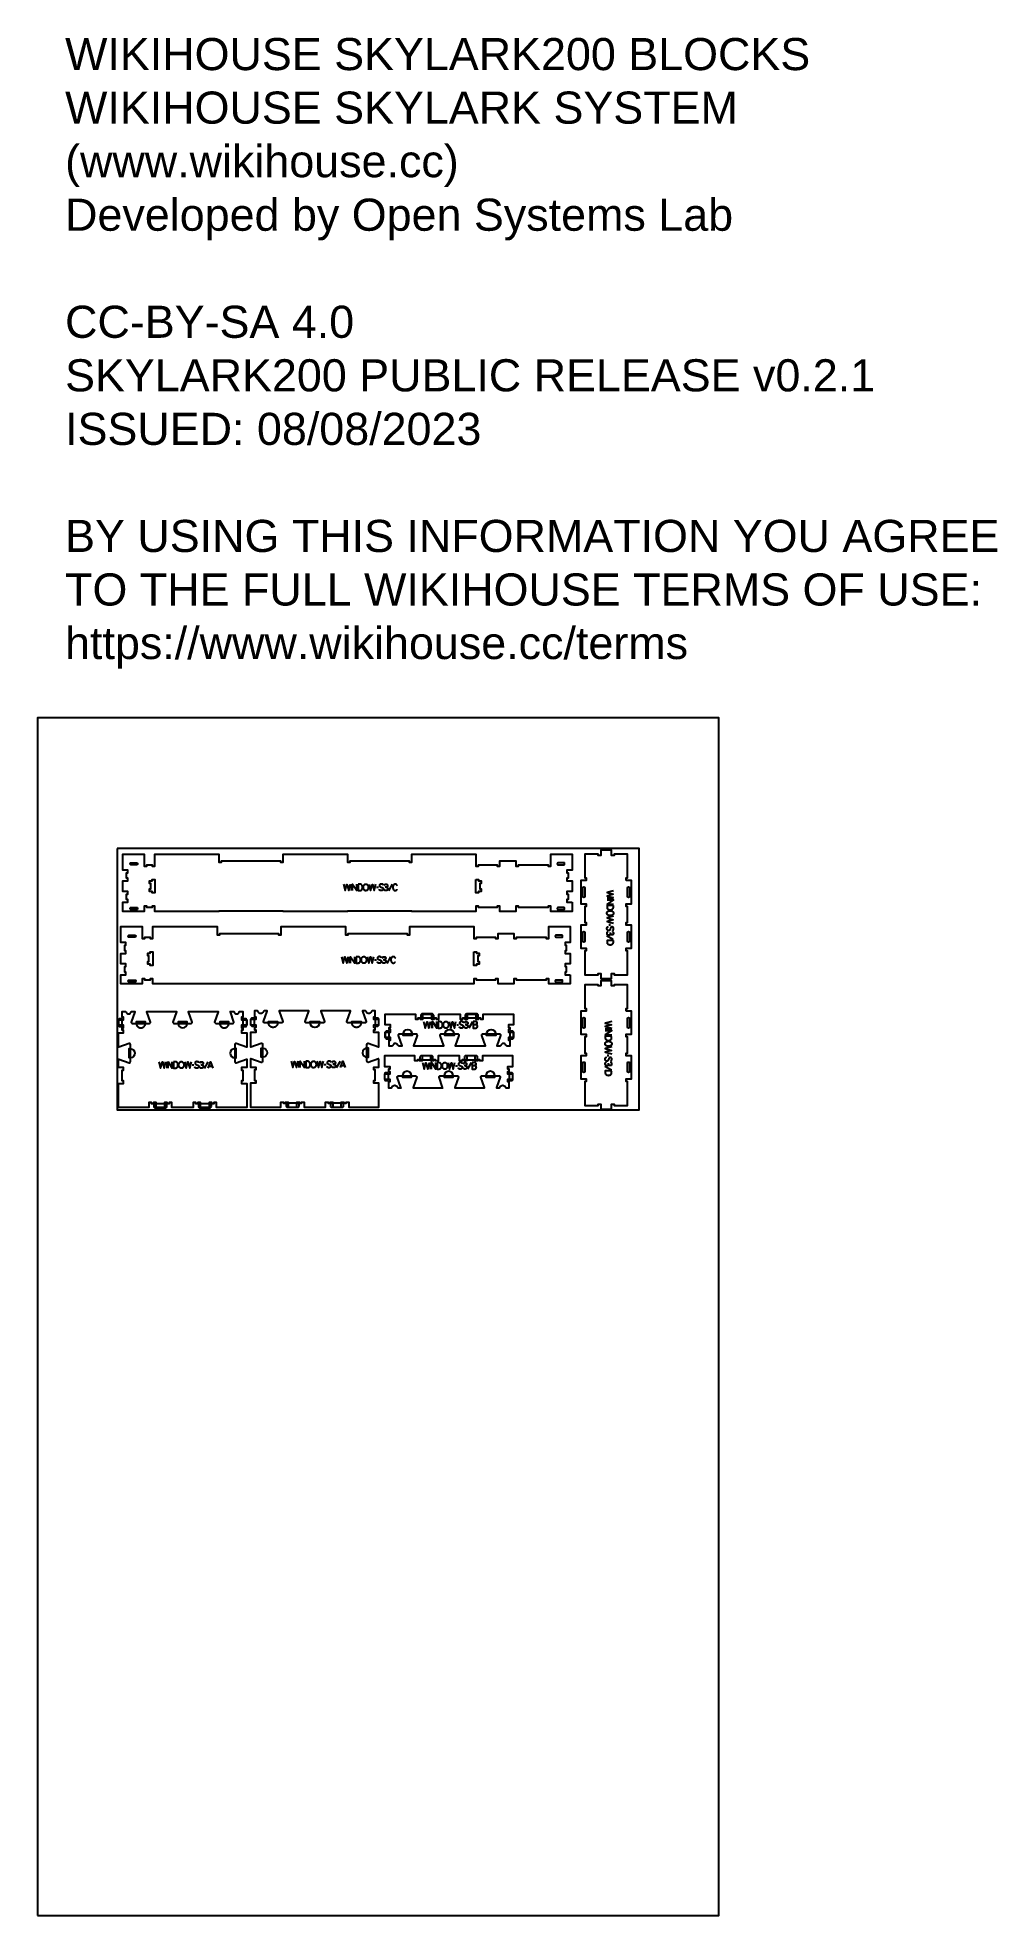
# Model space of a CAD drawing. Extents: x 0 to 4485, y 0 to 8771.
import ezdxf

# ---------------------------------------------------------------- set-up
doc = ezdxf.new("R2010")
doc.units = 0
for name, color, linetype in [('0_SHEET_SPRUCEPLY_2440X122', 1, 'CONTINUOUS'), ('1_ANYTOOL_1MMDEEP_LABELS_S', 2, 'CONTINUOUS'), ('3_ANYTOOL_CUTTHROUGH_INSID', 4, 'CONTINUOUS'), ('4_ANYTOOL_CUTTHROUGH_OUTSI', 5, 'CONTINUOUS'), ('5_ANYTOOL_HALF_MILL_9MM_IN', 3, 'CONTINUOUS'), ('DONOTCUT', 7, 'CONTINUOUS'), ('README', 1, 'CONTINUOUS')]:
    doc.layers.add(name, color=color, linetype=linetype)
doc.styles.add('ARIAL', font='arial.ttf')

msp = doc.modelspace()

# ---------------------------------------------------------------- texts
at = {"layer": 'README', "insert": (128.7, 8768.5, 0), "char_height": 150, "width": 8996.739, "attachment_point": 1, "style": 'ARIAL'}
msp.add_mtext('{\\fArial;WIKIHOUSE SKYLARK200 BLOCKS}\\P{\\fArial;WIKIHOUSE SKYLARK SYSTEM}\\P{\\fArial;(www.wikihouse.cc)}\\P{\\fArial;Developed by Open Systems Lab}\\P\\P{\\fArial;CC-BY-SA 4.0}\\P{\\fArial;SKYLARK200 PUBLIC RELEASE v0.2.1}\\P{\\fArial;ISSUED: 08/08/2023}\\P\\P{\\fArial;BY USING THIS INFORMATION YOU AGREE }\\P{\\fArial;TO THE FULL WIKIHOUSE TERMS OF USE:}\\P{\\fArial;https://www.wikihouse.cc/terms}', dxfattribs=at)

# ---------------------------------------------------------------- linework, layer by layer
at = {"layer": '0_SHEET_SPRUCEPLY_2440X122'}
msp.add_lwpolyline([(371.7, 4982.6), (371.7, 3762.6), (2811.7, 3762.6), (2811.7, 4982.6)], close=True, dxfattribs=at)
at = {"layer": '1_ANYTOOL_1MMDEEP_LABELS_S', "color": 2}
for points in [[(1429.4, 4816.7), (1437.1, 4786.7), (1445.6, 4815.8), (1454, 4786.7), (1461.5, 4816.7)], [(1465.9, 4816.7), (1465.9, 4786.7)], [(1471.9, 4786.7), (1471.9, 4816.7), (1492, 4786.7), (1492, 4816.7)], [(1548.8, 4816.7), (1556.5, 4786.7), (1565, 4815.8), (1573.4, 4786.7), (1580.9, 4816.7)], [(1593.2, 4800.5), (1584.4, 4800.5)], [(1615.4, 4812.1), (1615.4, 4812.3), (1615.4, 4812.4), (1615.4, 4812.4), (1615.4, 4812.5), (1615.4, 4812.6), (1615.4, 4812.7), (1615.3, 4812.8), (1615.3, 4812.9), (1615.3, 4813), (1615.3, 4813.1), (1615.3, 4813.1), (1615.3, 4813.2), (1615.2, 4813.3), (1615.2, 4813.4), (1615.2, 4813.5), (1615.2, 4813.5), (1615.1, 4813.6), (1615.1, 4813.7), (1615.1, 4813.8), (1615, 4813.8), (1615, 4813.9), (1615, 4814), (1614.9, 4814.1), (1614.9, 4814.1), (1614.9, 4814.2), (1614.8, 4814.3), (1614.8, 4814.3), (1614.7, 4814.4), (1614.7, 4814.5), (1614.6, 4814.5), (1614.6, 4814.6), (1614.5, 4814.7), (1614.5, 4814.7), (1614.4, 4814.8), (1614.4, 4814.8), (1614.3, 4814.9), (1614.2, 4814.9), (1614.2, 4815), (1614.1, 4815.1), (1614.1, 4815.1), (1614, 4815.2), (1613.9, 4815.2), (1613.8, 4815.3), (1613.8, 4815.3), (1613.7, 4815.4), (1613.6, 4815.4), (1613.6, 4815.5), (1613.5, 4815.5), (1613.4, 4815.5), (1613.3, 4815.6), (1613.2, 4815.6), (1613.1, 4815.7), (1612.9, 4815.8), (1612.7, 4815.9), (1612.5, 4815.9), (1612.3, 4816), (1612.1, 4816.1), (1611.3, 4816.3), (1610.5, 4816.5), (1609.7, 4816.6), (1609, 4816.8), (1608.6, 4816.8), (1608.2, 4816.9), (1607.8, 4816.9), (1607.5, 4816.9), (1607.1, 4817), (1606.7, 4817), (1606.4, 4817), (1606, 4817), (1605.8, 4817), (1605.6, 4817), (1605.4, 4817), (1605.2, 4817), (1605, 4817), (1604.9, 4816.9), (1604.7, 4816.9), (1604.5, 4816.9), (1604.3, 4816.9), (1604.1, 4816.8), (1603.9, 4816.8), (1603.8, 4816.7), (1603.6, 4816.7), (1603.4, 4816.7), (1603.2, 4816.6), (1603, 4816.5), (1602.9, 4816.5), (1602.7, 4816.4), (1602.5, 4816.4), (1602.4, 4816.3), (1602.2, 4816.2), (1602, 4816.1), (1601.8, 4816.1), (1601.7, 4816), (1601.5, 4815.9), (1601.4, 4815.8), (1601.2, 4815.7), (1601, 4815.6), (1600.9, 4815.5), (1600.7, 4815.4), (1600.6, 4815.3), (1600.4, 4815.2), (1600.2, 4815.1), (1600.1, 4814.9), (1600, 4814.8), (1599.8, 4814.7), (1599.7, 4814.6), (1599.6, 4814.4), (1599.4, 4814.3), (1599.3, 4814.2), (1599.2, 4814), (1599.1, 4813.9), (1599, 4813.7), (1598.9, 4813.6), (1598.8, 4813.4), (1598.7, 4813.3), (1598.6, 4813.1), (1598.5, 4813), (1598.5, 4812.8), (1598.4, 4812.6), (1598.3, 4812.5), (1598.3, 4812.3), (1598.2, 4812.1), (1598.2, 4811.9), (1598.1, 4811.8), (1598.1, 4811.6), (1598, 4811.4), (1598, 4811.2), (1598, 4811), (1597.9, 4810.8), (1597.9, 4810.6), (1597.9, 4810.4), (1597.9, 4810.2), (1597.9, 4810), (1597.9, 4809.8), (1597.9, 4809.5), (1597.9, 4809.3), (1598, 4809.1), (1598, 4808.9), (1598, 4808.7), (1598, 4808.5), (1598.1, 4808.4), (1598.1, 4808.2), (1598.2, 4808), (1598.2, 4807.8), (1598.3, 4807.6), (1598.3, 4807.6), (1598.4, 4807.5), (1598.4, 4807.4), (1598.5, 4807.3), (1598.5, 4807.2), (1598.5, 4807.1), (1598.6, 4807.1), (1598.6, 4807), (1598.7, 4806.9), (1598.7, 4806.8), (1598.8, 4806.7), (1598.8, 4806.7), (1598.9, 4806.6), (1598.9, 4806.5), (1599, 4806.4), (1599, 4806.4), (1599.1, 4806.3), (1599.1, 4806.2), (1599.2, 4806.2), (1599.2, 4806.1), (1599.3, 4806), (1599.4, 4806), (1599.4, 4805.9), (1599.5, 4805.8), (1599.6, 4805.7), (1599.8, 4805.6), (1599.9, 4805.5), (1600.1, 4805.3), (1600.2, 4805.2), (1600.4, 4805.1), (1600.6, 4805), (1600.7, 4804.9), (1601.5, 4804.5), (1602.2, 4804.1), (1602.9, 4803.8), (1603.7, 4803.4), (1604.5, 4803.1), (1605.3, 4802.7), (1606.1, 4802.4), (1606.9, 4802.1), (1607.7, 4801.8), (1608.5, 4801.5), (1609.3, 4801.1), (1610.1, 4800.8), (1610.8, 4800.4), (1611.6, 4800), (1612.3, 4799.6), (1613, 4799.2), (1613.1, 4799.1), (1613.3, 4799), (1613.4, 4798.8), (1613.5, 4798.8), (1613.6, 4798.7), (1613.7, 4798.7), (1613.7, 4798.6), (1613.8, 4798.5), (1613.9, 4798.5), (1613.9, 4798.4), (1614, 4798.3), (1614.1, 4798.3), (1614.1, 4798.2), (1614.2, 4798.1), (1614.2, 4798.1), (1614.3, 4798), (1614.3, 4797.9), (1614.4, 4797.8), (1614.5, 4797.8), (1614.5, 4797.7), (1614.6, 4797.6), (1614.6, 4797.5), (1614.7, 4797.5), (1614.7, 4797.4), (1614.7, 4797.3), (1614.8, 4797.2), (1614.8, 4797.1), (1614.9, 4797), (1614.9, 4797), (1614.9, 4796.9), (1615, 4796.8), (1615, 4796.7), (1615, 4796.6), (1615.1, 4796.5), (1615.1, 4796.4), (1615.1, 4796.3), (1615.2, 4796.2), (1615.2, 4796.1), (1615.2, 4795.9), (1615.3, 4795.7), (1615.3, 4795.5), (1615.3, 4795.3), (1615.4, 4795.1), (1615.4, 4794.8), (1615.4, 4794.6), (1615.4, 4794.4), (1615.4, 4794.2), (1615.4, 4794), (1615.4, 4793.7), (1615.3, 4793.5), (1615.3, 4793.3), (1615.3, 4793.1), (1615.2, 4792.8), (1615.2, 4792.6), (1615.2, 4792.4), (1615.1, 4792.2), (1615, 4792), (1615, 4791.8), (1614.9, 4791.6), (1614.8, 4791.4), (1614.8, 4791.2), (1614.7, 4791), (1614.6, 4790.8), (1614.5, 4790.7), (1614.4, 4790.5), (1614.3, 4790.3), (1614.2, 4790.1), (1614.1, 4790), (1614, 4789.8), (1613.9, 4789.7), (1613.7, 4789.5), (1613.6, 4789.4), (1613.5, 4789.2), (1613.3, 4789.1), (1613.2, 4788.9), (1613, 4788.8), (1612.9, 4788.7), (1612.7, 4788.5), (1612.5, 4788.4), (1612.4, 4788.3), (1612.2, 4788.2), (1611.8, 4788), (1611.5, 4787.8), (1611.1, 4787.6), (1610.7, 4787.4), (1610.3, 4787.2), (1610, 4787.1), (1609.8, 4787), (1609.6, 4786.9), (1609.4, 4786.9), (1609.2, 4786.8), (1609, 4786.7), (1608.8, 4786.7), (1608.6, 4786.6), (1608.4, 4786.6), (1608.2, 4786.6), (1608, 4786.5), (1607.8, 4786.5), (1607.6, 4786.5), (1607.4, 4786.4), (1607.2, 4786.4), (1606.8, 4786.4), (1606.4, 4786.3), (1606, 4786.3), (1605.6, 4786.3), (1605.2, 4786.3), (1604.8, 4786.4), (1604.4, 4786.4), (1604, 4786.5), (1603.6, 4786.5), (1603.2, 4786.6), (1602.8, 4786.7), (1602.4, 4786.8), (1602.1, 4786.9), (1601.7, 4787), (1601.3, 4787.2), (1601, 4787.3), (1600.6, 4787.5), (1600.3, 4787.7), (1599.9, 4787.9), (1599.8, 4788), (1599.6, 4788.1), (1599.4, 4788.2), (1599.3, 4788.3), (1599.1, 4788.4), (1599, 4788.5), (1598.9, 4788.6), (1598.7, 4788.7), (1598.6, 4788.9), (1598.5, 4789), (1598.4, 4789.1), (1598.3, 4789.3), (1598.2, 4789.3), (1598.1, 4789.4), (1598.1, 4789.5), (1598, 4789.5), (1598, 4789.6), (1598, 4789.7), (1597.9, 4789.7), (1597.9, 4789.8), (1597.8, 4789.9), (1597.8, 4790), (1597.7, 4790), (1597.7, 4790.1), (1597.7, 4790.2), (1597.6, 4790.3), (1597.6, 4790.4), (1597.6, 4790.4), (1597.5, 4790.5), (1597.5, 4790.6), (1597.5, 4790.7), (1597.4, 4790.8), (1597.4, 4790.9), (1597.4, 4791.1), (1597.3, 4791.3), (1597.3, 4791.4), (1597.2, 4791.6), (1597.2, 4791.8), (1597.2, 4792), (1597.2, 4792.2), (1597.2, 4792.3), (1597.2, 4792.5)], [(1627.2, 4802.4), (1627.7, 4802.4), (1628.1, 4802.4), (1628.5, 4802.3), (1628.9, 4802.3), (1629.4, 4802.2), (1629.8, 4802.1), (1630.2, 4802), (1630.6, 4801.9), (1631, 4801.8), (1631.4, 4801.7), (1631.8, 4801.5), (1632.2, 4801.4), (1632.6, 4801.2), (1632.9, 4801.1), (1633.3, 4800.9), (1633.7, 4800.7), (1633.9, 4800.6), (1634.1, 4800.5), (1634.1, 4800.4), (1634.2, 4800.4), (1634.3, 4800.3), (1634.4, 4800.3), (1634.5, 4800.2), (1634.5, 4800.1), (1634.6, 4800.1), (1634.7, 4800), (1634.8, 4800), (1634.8, 4799.9), (1634.9, 4799.8), (1635, 4799.8), (1635.1, 4799.7), (1635.1, 4799.6), (1635.2, 4799.6), (1635.3, 4799.5), (1635.3, 4799.4), (1635.4, 4799.3), (1635.4, 4799.3), (1635.5, 4799.2), (1635.6, 4799.1), (1635.6, 4799), (1635.7, 4798.9), (1635.7, 4798.9), (1635.8, 4798.8), (1635.8, 4798.7), (1635.9, 4798.6), (1635.9, 4798.5), (1636, 4798.4), (1636, 4798.3), (1636, 4798.2), (1636.1, 4798.2), (1636.1, 4798.1), (1636.2, 4798), (1636.2, 4797.8), (1636.3, 4797.6), (1636.4, 4797.4), (1636.4, 4797.2), (1636.5, 4797), (1636.5, 4796.7), (1636.5, 4796.5), (1636.6, 4796.3), (1636.6, 4796.1), (1636.6, 4795.8), (1636.6, 4795.6), (1636.7, 4795.4), (1636.7, 4795.1), (1636.7, 4794.8), (1636.6, 4794.6), (1636.6, 4794.3), (1636.6, 4794), (1636.6, 4793.8), (1636.6, 4793.5), (1636.5, 4793.3), (1636.5, 4793), (1636.5, 4792.8), (1636.4, 4792.5), (1636.4, 4792.3), (1636.3, 4792.1), (1636.2, 4791.9), (1636.2, 4791.7), (1636.1, 4791.4), (1636, 4791.2), (1636, 4791), (1635.9, 4790.8), (1635.8, 4790.7), (1635.7, 4790.5), (1635.6, 4790.3), (1635.5, 4790.1), (1635.4, 4789.9), (1635.3, 4789.8), (1635.1, 4789.6), (1635, 4789.5), (1634.9, 4789.3), (1634.8, 4789.2), (1634.8, 4789.2), (1634.7, 4789.1), (1634.6, 4789), (1634.5, 4789), (1634.5, 4788.9), (1634.4, 4788.8), (1634.3, 4788.8), (1634.2, 4788.6), (1634, 4788.5), (1633.8, 4788.4), (1633.7, 4788.3), (1633.5, 4788.2), (1633.3, 4788.1), (1633.2, 4788), (1633, 4787.9), (1632.8, 4787.8), (1632.6, 4787.7), (1632.4, 4787.6), (1632.2, 4787.5), (1632.1, 4787.4), (1631.9, 4787.4), (1631.6, 4787.3), (1631.4, 4787.2), (1631.2, 4787.2), (1631, 4787.1), (1630.8, 4787), (1630.6, 4787), (1630.4, 4786.9), (1630.1, 4786.9), (1629.9, 4786.9), (1629.7, 4786.8), (1629.4, 4786.8), (1628.9, 4786.7), (1628.4, 4786.7), (1627.9, 4786.7), (1627.4, 4786.7), (1627, 4786.7), (1626.6, 4786.7), (1626.3, 4786.7), (1625.9, 4786.7), (1625.6, 4786.8), (1625.4, 4786.8), (1625.2, 4786.9), (1625.1, 4786.9), (1624.9, 4786.9), (1624.7, 4787), (1624.6, 4787), (1624.4, 4787.1), (1624.2, 4787.1), (1624.1, 4787.2), (1623.9, 4787.2), (1623.8, 4787.3), (1623.6, 4787.3), (1623.5, 4787.4), (1623.3, 4787.5), (1623.2, 4787.5), (1623, 4787.6), (1622.9, 4787.7), (1622.8, 4787.8), (1622.6, 4787.8), (1622.5, 4787.9), (1622.3, 4788), (1622.2, 4788.1), (1622.1, 4788.2), (1622, 4788.3), (1621.8, 4788.4), (1621.7, 4788.5), (1621.6, 4788.6), (1621.5, 4788.7), (1621.3, 4788.8), (1621.2, 4788.9), (1621.1, 4789), (1621, 4789.1), (1620.9, 4789.2), (1620.8, 4789.4), (1620.7, 4789.5), (1620.6, 4789.6), (1620.5, 4789.7), (1620.4, 4789.9), (1620.3, 4790), (1620.2, 4790.1), (1620.1, 4790.3), (1620, 4790.4), (1619.9, 4790.6), (1619.8, 4790.7), (1619.6, 4791), (1619.4, 4791.3), (1619.3, 4791.7), (1619.1, 4792), (1619, 4792.4)], [(1620.1, 4811.7), (1620.3, 4812), (1620.4, 4812.3), (1620.6, 4812.6), (1620.8, 4812.9), (1621, 4813.2), (1621.2, 4813.4), (1621.4, 4813.7), (1621.5, 4813.8), (1621.6, 4813.9), (1621.7, 4814), (1621.8, 4814.1), (1621.9, 4814.2), (1622, 4814.3), (1622.1, 4814.4), (1622.2, 4814.5), (1622.3, 4814.6), (1622.4, 4814.7), (1622.5, 4814.8), (1622.7, 4814.9), (1622.8, 4815), (1622.9, 4815.1), (1623, 4815.2), (1623.1, 4815.3), (1623.3, 4815.4), (1623.4, 4815.4), (1623.5, 4815.5), (1623.7, 4815.6), (1623.8, 4815.6), (1623.9, 4815.7), (1624.1, 4815.8), (1624.2, 4815.8), (1624.3, 4815.9), (1624.5, 4816), (1624.6, 4816), (1624.8, 4816.1), (1624.9, 4816.1), (1625, 4816.2), (1625.2, 4816.2), (1625.3, 4816.3), (1625.6, 4816.4), (1626, 4816.4), (1626.3, 4816.5), (1626.6, 4816.5), (1626.9, 4816.6), (1627.3, 4816.6), (1627.6, 4816.6), (1627.9, 4816.7), (1628.3, 4816.7), (1628.5, 4816.7), (1628.7, 4816.7), (1628.9, 4816.6), (1629.1, 4816.6), (1629.3, 4816.6), (1629.5, 4816.6), (1629.7, 4816.6), (1629.9, 4816.5), (1630.1, 4816.5), (1630.3, 4816.5), (1630.5, 4816.4), (1630.7, 4816.4), (1630.8, 4816.4), (1631, 4816.3), (1631.2, 4816.2), (1631.4, 4816.2), (1631.5, 4816.1), (1631.7, 4816.1), (1631.9, 4816), (1632, 4815.9), (1632.2, 4815.8), (1632.4, 4815.8), (1632.5, 4815.7), (1632.7, 4815.6), (1632.8, 4815.5), (1633, 4815.4), (1633.1, 4815.3), (1633.3, 4815.2), (1633.4, 4815.1), (1633.5, 4815), (1633.7, 4814.9), (1633.8, 4814.8), (1633.9, 4814.7), (1634.1, 4814.5), (1634.2, 4814.4), (1634.3, 4814.3), (1634.4, 4814.1), (1634.5, 4814), (1634.6, 4813.9), (1634.7, 4813.7), (1634.8, 4813.6), (1634.9, 4813.4), (1635, 4813.3), (1635.1, 4813.1), (1635.2, 4813), (1635.2, 4812.8), (1635.3, 4812.7), (1635.4, 4812.5), (1635.4, 4812.3), (1635.5, 4812.2), (1635.6, 4812), (1635.6, 4811.8), (1635.7, 4811.6), (1635.7, 4811.4), (1635.7, 4811.2), (1635.8, 4811.1), (1635.8, 4810.9), (1635.8, 4810.7), (1635.8, 4810.5), (1635.9, 4810.3), (1635.9, 4810.1), (1635.9, 4809.8), (1635.9, 4809.6), (1635.9, 4809.1), (1635.9, 4808.7), (1635.8, 4808.4), (1635.8, 4808.1), (1635.8, 4807.8), (1635.7, 4807.7), (1635.7, 4807.5), (1635.7, 4807.4), (1635.7, 4807.2), (1635.6, 4807.1), (1635.6, 4807), (1635.6, 4806.8), (1635.5, 4806.7), (1635.5, 4806.6), (1635.4, 4806.5), (1635.4, 4806.3), (1635.3, 4806.2), (1635.3, 4806.1), (1635.2, 4806), (1635.2, 4805.9), (1635.1, 4805.8), (1635.1, 4805.7), (1635, 4805.6), (1634.9, 4805.5), (1634.9, 4805.4), (1634.8, 4805.3), (1634.7, 4805.2), (1634.6, 4805), (1634.4, 4804.8), (1634.3, 4804.7), (1634.1, 4804.5), (1634, 4804.4), (1633.9, 4804.3), (1633.9, 4804.3), (1633.8, 4804.2), (1633.7, 4804.1), (1633.6, 4804.1), (1633.5, 4804), (1633.4, 4803.9), (1633.3, 4803.9), (1633.2, 4803.8), (1633.2, 4803.7), (1633.1, 4803.7), (1633, 4803.6), (1632.9, 4803.6), (1632.8, 4803.5), (1632.7, 4803.5), (1632.6, 4803.4), (1632.5, 4803.4), (1632.4, 4803.3), (1632.3, 4803.3), (1632.2, 4803.2), (1632.1, 4803.2), (1631.9, 4803.1), (1631.6, 4803), (1631.4, 4803), (1631.2, 4802.9), (1631, 4802.9), (1630.8, 4802.8), (1630.5, 4802.7), (1630.3, 4802.7), (1630.1, 4802.7), (1629.8, 4802.6), (1629.6, 4802.6), (1629.4, 4802.6), (1629.1, 4802.5), (1628.9, 4802.5), (1628.6, 4802.5), (1628.4, 4802.5), (1628.1, 4802.5), (1624.4, 4802.4)], [(1657.7, 4816.2), (1640.5, 4785.4)], [(1681.3, 4809.2), (1681.1, 4809.6), (1680.9, 4810), (1680.8, 4810.3), (1680.6, 4810.7), (1680.4, 4811.1), (1680.2, 4811.4), (1679.9, 4811.8), (1679.7, 4812.1), (1679.5, 4812.5), (1679.2, 4812.8), (1679, 4813.1), (1678.7, 4813.4), (1678.4, 4813.7), (1678.1, 4814), (1677.8, 4814.3), (1677.5, 4814.5), (1677.4, 4814.7), (1677.2, 4814.8), (1677, 4814.9), (1676.9, 4815), (1676.7, 4815.2), (1676.5, 4815.3), (1676.4, 4815.4), (1676.2, 4815.5), (1676, 4815.6), (1675.8, 4815.7), (1675.7, 4815.7), (1675.5, 4815.8), (1675.3, 4815.9), (1675.1, 4816), (1674.9, 4816.1), (1674.7, 4816.1), (1674.5, 4816.2), (1674.4, 4816.3), (1674.2, 4816.3), (1674, 4816.4), (1673.8, 4816.4), (1673.6, 4816.5), (1673.3, 4816.5), (1673.1, 4816.5), (1672.9, 4816.6), (1672.7, 4816.6), (1672.5, 4816.6), (1672.3, 4816.6), (1672.1, 4816.6), (1671.9, 4816.7), (1671.6, 4816.7), (1671.4, 4816.7), (1671.1, 4816.7), (1670.7, 4816.6), (1670.4, 4816.6), (1670.1, 4816.6), (1669.7, 4816.5), (1669.4, 4816.5), (1669.1, 4816.4), (1668.8, 4816.4), (1668.5, 4816.3), (1668.2, 4816.2), (1667.9, 4816.1), (1667.6, 4816), (1667.4, 4815.9), (1667.2, 4815.8), (1667.1, 4815.8), (1667, 4815.7), (1666.8, 4815.6), (1666.7, 4815.6), (1666.6, 4815.5), (1666.4, 4815.4), (1666.3, 4815.3), (1666.2, 4815.3), (1666.1, 4815.2), (1665.9, 4815.1), (1665.8, 4815), (1665.7, 4814.9), (1665.6, 4814.8), (1665.3, 4814.6), (1665.1, 4814.4), (1664.9, 4814.2), (1664.6, 4814), (1664.4, 4813.8), (1664.2, 4813.6), (1664, 4813.3), (1663.8, 4813.1), (1663.6, 4812.8), (1663.4, 4812.5), (1663.3, 4812.3), (1663.1, 4812), (1662.7, 4811.4), (1662.4, 4810.8), (1662.1, 4810.2), (1661.8, 4809.6), (1661.6, 4808.9), (1661.4, 4808.3), (1661.2, 4807.7), (1661, 4807), (1660.8, 4806.4), (1660.7, 4805.7), (1660.5, 4805.1), (1660.4, 4804.4), (1660.4, 4803.7), (1660.3, 4803.1), (1660.3, 4802.4), (1660.3, 4801.7), (1660.3, 4801), (1660.3, 4800.3), (1660.4, 4799.6), (1660.4, 4798.9), (1660.5, 4798.2), (1660.7, 4797.6), (1660.8, 4796.9), (1660.9, 4796.6), (1661, 4796.3), (1661.1, 4796), (1661.2, 4795.6), (1661.3, 4795.3), (1661.4, 4795), (1661.5, 4794.7), (1661.6, 4794.4), (1661.9, 4793.8), (1662.1, 4793.1), (1662.4, 4792.5), (1662.8, 4791.9), (1663.1, 4791.4), (1663.3, 4791.1), (1663.5, 4790.8), (1663.7, 4790.5), (1663.9, 4790.3), (1664.1, 4790), (1664.3, 4789.8), (1664.5, 4789.5), (1664.7, 4789.3), (1665, 4789.1), (1665.2, 4788.9), (1665.4, 4788.7), (1665.5, 4788.6), (1665.7, 4788.5), (1665.8, 4788.4), (1665.9, 4788.3), (1666, 4788.2), (1666.2, 4788.1), (1666.3, 4788.1), (1666.4, 4788), (1666.6, 4787.9), (1666.7, 4787.8), (1666.8, 4787.8), (1667, 4787.7), (1667.3, 4787.6), (1667.5, 4787.4), (1667.8, 4787.3), (1668.1, 4787.2), (1668.4, 4787.1), (1668.7, 4787), (1669, 4787), (1669.4, 4786.9), (1669.7, 4786.8), (1670, 4786.8), (1670.4, 4786.7), (1670.7, 4786.7), (1671, 4786.7), (1671.4, 4786.7), (1671.8, 4786.7), (1672.1, 4786.7), (1672.5, 4786.7), (1672.7, 4786.7), (1672.9, 4786.7), (1673.1, 4786.7), (1673.2, 4786.8), (1673.4, 4786.8), (1673.6, 4786.8), (1673.8, 4786.9), (1673.9, 4786.9), (1674.1, 4786.9), (1674.3, 4787), (1674.4, 4787), (1674.6, 4787.1), (1674.8, 4787.1), (1674.9, 4787.2), (1675.1, 4787.2), (1675.2, 4787.3), (1675.4, 4787.4), (1675.6, 4787.4), (1675.7, 4787.5), (1675.9, 4787.6), (1676, 4787.7), (1676.1, 4787.7), (1676.3, 4787.8), (1676.4, 4787.9), (1676.6, 4788), (1676.7, 4788.1), (1676.8, 4788.2), (1677, 4788.3), (1677.2, 4788.5), (1677.5, 4788.7), (1677.8, 4788.9), (1678, 4789.2), (1678.3, 4789.4), (1678.5, 4789.6), (1678.7, 4789.9), (1679, 4790.2), (1679.2, 4790.4), (1679.4, 4790.7), (1679.6, 4791), (1679.8, 4791.3), (1680, 4791.6), (1680.2, 4791.9), (1680.4, 4792.2), (1680.6, 4792.5)], [(2690.8, 4785.8), (2660.8, 4778.1), (2689.9, 4769.6), (2660.8, 4761.2), (2690.8, 4753.7)], [(2690.8, 4749.3), (2660.8, 4749.3)], [(2660.8, 4743.3), (2690.8, 4743.3), (2660.8, 4723.2), (2690.8, 4723.2)], [(2690.8, 4666.4), (2660.8, 4658.7), (2689.9, 4650.2), (2660.8, 4641.8), (2690.8, 4634.3)], [(2690.3, 4557.5), (2659.5, 4574.7)], [(2686.2, 4599.8), (2686.4, 4599.8), (2686.4, 4599.8), (2686.5, 4599.8), (2686.6, 4599.8), (2686.7, 4599.8), (2686.8, 4599.8), (2686.9, 4599.9), (2687, 4599.9), (2687.1, 4599.9), (2687.1, 4599.9), (2687.2, 4599.9), (2687.3, 4599.9), (2687.4, 4600), (2687.5, 4600), (2687.6, 4600), (2687.6, 4600), (2687.7, 4600.1), (2687.8, 4600.1), (2687.9, 4600.1), (2687.9, 4600.2), (2688, 4600.2), (2688.1, 4600.2), (2688.2, 4600.3), (2688.2, 4600.3), (2688.3, 4600.3), (2688.4, 4600.4), (2688.4, 4600.4), (2688.5, 4600.5), (2688.6, 4600.5), (2688.6, 4600.6), (2688.7, 4600.6), (2688.7, 4600.7), (2688.8, 4600.7), (2688.9, 4600.8), (2688.9, 4600.8), (2689, 4600.9), (2689, 4601), (2689.1, 4601), (2689.1, 4601.1), (2689.2, 4601.2), (2689.3, 4601.2), (2689.3, 4601.3), (2689.4, 4601.4), (2689.4, 4601.4), (2689.5, 4601.5), (2689.5, 4601.6), (2689.5, 4601.7), (2689.6, 4601.7), (2689.6, 4601.8), (2689.7, 4601.9), (2689.7, 4602), (2689.8, 4602.1), (2689.9, 4602.3), (2690, 4602.5), (2690, 4602.7), (2690.1, 4602.9), (2690.2, 4603.1), (2690.4, 4603.9), (2690.6, 4604.7), (2690.7, 4605.5), (2690.9, 4606.3), (2690.9, 4606.6), (2691, 4607), (2691, 4607.4), (2691, 4607.8), (2691.1, 4608.1), (2691.1, 4608.5), (2691.1, 4608.8), (2691.1, 4609.2), (2691.1, 4609.4), (2691.1, 4609.6), (2691.1, 4609.8), (2691.1, 4610), (2691.1, 4610.2), (2691, 4610.3), (2691, 4610.5), (2691, 4610.7), (2691, 4610.9), (2690.9, 4611.1), (2690.9, 4611.3), (2690.8, 4611.4), (2690.8, 4611.6), (2690.7, 4611.8), (2690.7, 4612), (2690.6, 4612.2), (2690.6, 4612.3), (2690.5, 4612.5), (2690.5, 4612.7), (2690.4, 4612.9), (2690.3, 4613), (2690.2, 4613.2), (2690.2, 4613.4), (2690.1, 4613.5), (2690, 4613.7), (2689.9, 4613.9), (2689.8, 4614), (2689.7, 4614.2), (2689.6, 4614.3), (2689.5, 4614.5), (2689.4, 4614.7), (2689.3, 4614.8), (2689.2, 4615), (2689, 4615.1), (2688.9, 4615.3), (2688.8, 4615.4), (2688.7, 4615.5), (2688.5, 4615.7), (2688.4, 4615.8), (2688.3, 4615.9), (2688.1, 4616), (2688, 4616.1), (2687.8, 4616.2), (2687.7, 4616.3), (2687.5, 4616.4), (2687.4, 4616.5), (2687.2, 4616.6), (2687.1, 4616.7), (2686.9, 4616.7), (2686.7, 4616.8), (2686.6, 4616.9), (2686.4, 4616.9), (2686.2, 4617), (2686, 4617.1), (2685.8, 4617.1), (2685.7, 4617.1), (2685.5, 4617.2), (2685.3, 4617.2), (2685.1, 4617.2), (2684.9, 4617.3), (2684.7, 4617.3), (2684.5, 4617.3), (2684.3, 4617.3), (2684.1, 4617.3), (2683.9, 4617.3), (2683.6, 4617.3), (2683.4, 4617.3), (2683.2, 4617.2), (2683, 4617.2), (2682.8, 4617.2), (2682.6, 4617.2), (2682.4, 4617.1), (2682.3, 4617.1), (2682.1, 4617), (2681.9, 4617), (2681.7, 4616.9), (2681.6, 4616.9), (2681.6, 4616.8), (2681.5, 4616.8), (2681.4, 4616.8), (2681.3, 4616.7), (2681.2, 4616.7), (2681.1, 4616.6), (2681.1, 4616.6), (2681, 4616.5), (2680.9, 4616.5), (2680.8, 4616.4), (2680.8, 4616.4), (2680.7, 4616.3), (2680.6, 4616.3), (2680.5, 4616.2), (2680.5, 4616.2), (2680.4, 4616.1), (2680.3, 4616.1), (2680.3, 4616), (2680.2, 4616), (2680.1, 4615.9), (2680.1, 4615.8), (2680, 4615.8), (2679.9, 4615.7), (2679.8, 4615.6), (2679.7, 4615.4), (2679.6, 4615.3), (2679.4, 4615.1), (2679.3, 4615), (2679.2, 4614.8), (2679.1, 4614.6), (2679, 4614.5), (2678.6, 4613.7), (2678.2, 4613), (2677.9, 4612.3), (2677.5, 4611.5), (2677.2, 4610.7), (2676.8, 4609.9), (2676.5, 4609.1), (2676.2, 4608.3), (2675.9, 4607.5), (2675.6, 4606.7), (2675.2, 4605.9), (2674.9, 4605.1), (2674.5, 4604.4), (2674.1, 4603.6), (2673.7, 4602.9), (2673.3, 4602.2), (2673.2, 4602.1), (2673, 4601.9), (2672.9, 4601.8), (2672.9, 4601.7), (2672.8, 4601.6), (2672.7, 4601.5), (2672.7, 4601.5), (2672.6, 4601.4), (2672.6, 4601.3), (2672.5, 4601.3), (2672.4, 4601.2), (2672.4, 4601.1), (2672.3, 4601.1), (2672.2, 4601), (2672.1, 4601), (2672.1, 4600.9), (2672, 4600.9), (2671.9, 4600.8), (2671.8, 4600.7), (2671.8, 4600.7), (2671.7, 4600.6), (2671.6, 4600.6), (2671.5, 4600.6), (2671.5, 4600.5), (2671.4, 4600.5), (2671.3, 4600.4), (2671.2, 4600.4), (2671.1, 4600.3), (2671, 4600.3), (2671, 4600.3), (2670.9, 4600.2), (2670.8, 4600.2), (2670.7, 4600.2), (2670.6, 4600.1), (2670.5, 4600.1), (2670.4, 4600.1), (2670.3, 4600), (2670.1, 4600), (2670, 4600), (2669.8, 4599.9), (2669.6, 4599.9), (2669.4, 4599.9), (2669.2, 4599.8), (2668.9, 4599.8), (2668.7, 4599.8), (2668.5, 4599.8), (2668.3, 4599.8), (2668.1, 4599.8), (2667.8, 4599.8), (2667.6, 4599.9), (2667.4, 4599.9), (2667.1, 4599.9), (2666.9, 4600), (2666.7, 4600), (2666.5, 4600.1), (2666.3, 4600.1), (2666.1, 4600.2), (2665.9, 4600.2), (2665.7, 4600.3), (2665.5, 4600.4), (2665.3, 4600.4), (2665.1, 4600.5), (2664.9, 4600.6), (2664.7, 4600.7), (2664.6, 4600.8), (2664.4, 4600.9), (2664.2, 4601), (2664.1, 4601.1), (2663.9, 4601.2), (2663.8, 4601.4), (2663.6, 4601.5), (2663.4, 4601.6), (2663.3, 4601.7), (2663.2, 4601.9), (2663, 4602), (2662.9, 4602.2), (2662.8, 4602.3), (2662.6, 4602.5), (2662.5, 4602.7), (2662.4, 4602.8), (2662.3, 4603), (2662.1, 4603.4), (2661.8, 4603.7), (2661.7, 4604.1), (2661.5, 4604.5), (2661.3, 4604.9), (2661.2, 4605.2), (2661.1, 4605.4), (2661, 4605.6), (2661, 4605.8), (2660.9, 4606), (2660.8, 4606.2), (2660.8, 4606.4), (2660.7, 4606.6), (2660.7, 4606.8), (2660.6, 4607), (2660.6, 4607.2), (2660.6, 4607.4), (2660.5, 4607.6), (2660.5, 4607.8), (2660.5, 4608), (2660.4, 4608.4), (2660.4, 4608.8), (2660.4, 4609.2), (2660.4, 4609.6), (2660.4, 4610), (2660.5, 4610.4), (2660.5, 4610.8), (2660.5, 4611.2), (2660.6, 4611.6), (2660.7, 4612), (2660.8, 4612.4), (2660.9, 4612.8), (2661, 4613.1), (2661.1, 4613.5), (2661.3, 4613.9), (2661.4, 4614.2), (2661.6, 4614.6), (2661.8, 4614.9), (2662, 4615.3), (2662.1, 4615.4), (2662.2, 4615.6), (2662.3, 4615.8), (2662.4, 4615.9), (2662.5, 4616.1), (2662.6, 4616.2), (2662.7, 4616.3), (2662.8, 4616.5), (2663, 4616.6), (2663.1, 4616.7), (2663.2, 4616.8), (2663.4, 4616.9), (2663.4, 4617), (2663.5, 4617.1), (2663.6, 4617.1), (2663.6, 4617.2), (2663.7, 4617.2), (2663.8, 4617.2), (2663.8, 4617.3), (2663.9, 4617.3), (2664, 4617.4), (2664.1, 4617.4), (2664.1, 4617.5), (2664.2, 4617.5), (2664.3, 4617.5), (2664.4, 4617.6), (2664.4, 4617.6), (2664.5, 4617.6), (2664.6, 4617.7), (2664.7, 4617.7), (2664.8, 4617.7), (2664.8, 4617.8), (2665, 4617.8), (2665.2, 4617.8), (2665.3, 4617.9), (2665.5, 4617.9), (2665.7, 4618), (2665.9, 4618), (2666.1, 4618), (2666.2, 4618), (2666.4, 4618), (2666.6, 4618)], [(2676.5, 4588), (2676.5, 4587.5), (2676.5, 4587.1), (2676.4, 4586.7), (2676.4, 4586.3), (2676.3, 4585.8), (2676.2, 4585.4), (2676.1, 4585), (2676, 4584.6), (2675.9, 4584.2), (2675.8, 4583.8), (2675.6, 4583.4), (2675.5, 4583), (2675.3, 4582.6), (2675.2, 4582.3), (2675, 4581.9), (2674.8, 4581.5), (2674.7, 4581.3), (2674.6, 4581.1), (2674.5, 4581.1), (2674.5, 4581), (2674.4, 4580.9), (2674.4, 4580.8), (2674.3, 4580.7), (2674.2, 4580.7), (2674.2, 4580.6), (2674.1, 4580.5), (2674.1, 4580.4), (2674, 4580.4), (2673.9, 4580.3), (2673.9, 4580.2), (2673.8, 4580.1), (2673.7, 4580.1), (2673.6, 4580), (2673.6, 4579.9), (2673.5, 4579.9), (2673.4, 4579.8), (2673.3, 4579.8), (2673.3, 4579.7), (2673.2, 4579.6), (2673.1, 4579.6), (2673, 4579.5), (2672.9, 4579.5), (2672.9, 4579.4), (2672.8, 4579.4), (2672.7, 4579.3), (2672.6, 4579.3), (2672.5, 4579.2), (2672.4, 4579.2), (2672.3, 4579.2), (2672.2, 4579.1), (2672.2, 4579.1), (2672.1, 4579), (2671.9, 4579), (2671.7, 4578.9), (2671.5, 4578.8), (2671.3, 4578.8), (2671.1, 4578.7), (2670.8, 4578.7), (2670.6, 4578.7), (2670.4, 4578.6), (2670.2, 4578.6), (2669.9, 4578.6), (2669.7, 4578.6), (2669.4, 4578.6), (2669.2, 4578.5), (2668.9, 4578.6), (2668.6, 4578.6), (2668.4, 4578.6), (2668.1, 4578.6), (2667.9, 4578.6), (2667.6, 4578.6), (2667.3, 4578.7), (2667.1, 4578.7), (2666.9, 4578.7), (2666.6, 4578.8), (2666.4, 4578.8), (2666.2, 4578.9), (2666, 4579), (2665.7, 4579), (2665.5, 4579.1), (2665.3, 4579.2), (2665.1, 4579.3), (2664.9, 4579.3), (2664.7, 4579.4), (2664.6, 4579.5), (2664.4, 4579.6), (2664.2, 4579.7), (2664, 4579.8), (2663.9, 4579.9), (2663.7, 4580.1), (2663.6, 4580.2), (2663.4, 4580.3), (2663.3, 4580.4), (2663.3, 4580.5), (2663.2, 4580.5), (2663.1, 4580.6), (2663, 4580.7), (2663, 4580.7), (2662.9, 4580.8), (2662.8, 4580.9), (2662.7, 4581), (2662.6, 4581.2), (2662.5, 4581.4), (2662.4, 4581.5), (2662.3, 4581.7), (2662.2, 4581.9), (2662.1, 4582), (2662, 4582.2), (2661.9, 4582.4), (2661.8, 4582.6), (2661.7, 4582.8), (2661.6, 4583), (2661.5, 4583.2), (2661.4, 4583.4), (2661.4, 4583.6), (2661.3, 4583.8), (2661.2, 4584), (2661.2, 4584.2), (2661.1, 4584.4), (2661.1, 4584.6), (2661, 4584.8), (2661, 4585.1), (2660.9, 4585.3), (2660.9, 4585.5), (2660.9, 4585.8), (2660.8, 4586.3), (2660.8, 4586.8), (2660.8, 4587.3), (2660.8, 4587.8), (2660.8, 4588.2), (2660.8, 4588.6), (2660.8, 4588.9), (2660.8, 4589.3), (2660.9, 4589.6), (2660.9, 4589.8), (2661, 4590), (2661, 4590.2), (2661, 4590.3), (2661.1, 4590.5), (2661.1, 4590.6), (2661.2, 4590.8), (2661.2, 4591), (2661.3, 4591.1), (2661.3, 4591.3), (2661.4, 4591.4), (2661.4, 4591.6), (2661.5, 4591.7), (2661.6, 4591.9), (2661.6, 4592), (2661.7, 4592.2), (2661.8, 4592.3), (2661.8, 4592.5), (2661.9, 4592.6), (2662, 4592.7), (2662.1, 4592.9), (2662.2, 4593), (2662.3, 4593.1), (2662.4, 4593.3), (2662.5, 4593.4), (2662.6, 4593.5), (2662.7, 4593.6), (2662.8, 4593.7), (2662.9, 4593.9), (2663, 4594), (2663.1, 4594.1), (2663.2, 4594.2), (2663.3, 4594.3), (2663.4, 4594.4), (2663.6, 4594.5), (2663.7, 4594.6), (2663.8, 4594.7), (2664, 4594.8), (2664.1, 4594.9), (2664.2, 4595), (2664.4, 4595.1), (2664.5, 4595.2), (2664.7, 4595.3), (2664.8, 4595.4), (2665.1, 4595.6), (2665.4, 4595.8), (2665.8, 4595.9), (2666.1, 4596.1), (2666.5, 4596.2)], [(2674.6, 4622), (2674.6, 4630.8)], [(2685.8, 4595.1), (2686.1, 4594.9), (2686.4, 4594.8), (2686.7, 4594.6), (2687, 4594.4), (2687.2, 4594.2), (2687.5, 4594), (2687.7, 4593.9), (2687.9, 4593.8), (2688, 4593.6), (2688.1, 4593.5), (2688.2, 4593.4), (2688.3, 4593.3), (2688.4, 4593.2), (2688.5, 4593.1), (2688.6, 4593), (2688.7, 4592.9), (2688.8, 4592.8), (2688.9, 4592.7), (2689, 4592.5), (2689.1, 4592.4), (2689.2, 4592.3), (2689.3, 4592.2), (2689.4, 4592.1), (2689.4, 4591.9), (2689.5, 4591.8), (2689.6, 4591.7), (2689.7, 4591.5), (2689.7, 4591.4), (2689.8, 4591.3), (2689.9, 4591.1), (2689.9, 4591), (2690, 4590.9), (2690.1, 4590.7), (2690.1, 4590.6), (2690.2, 4590.4), (2690.2, 4590.3), (2690.3, 4590.2), (2690.3, 4590), (2690.4, 4589.9), (2690.4, 4589.6), (2690.5, 4589.2), (2690.6, 4588.9), (2690.6, 4588.6), (2690.7, 4588.3), (2690.7, 4587.9), (2690.7, 4587.6), (2690.7, 4587.3), (2690.8, 4586.9), (2690.7, 4586.7), (2690.7, 4586.5), (2690.7, 4586.3), (2690.7, 4586.1), (2690.7, 4585.9), (2690.7, 4585.7), (2690.7, 4585.5), (2690.6, 4585.3), (2690.6, 4585.1), (2690.6, 4584.9), (2690.5, 4584.7), (2690.5, 4584.5), (2690.4, 4584.4), (2690.4, 4584.2), (2690.3, 4584), (2690.3, 4583.8), (2690.2, 4583.7), (2690.2, 4583.5), (2690.1, 4583.3), (2690, 4583.2), (2689.9, 4583), (2689.9, 4582.8), (2689.8, 4582.7), (2689.7, 4582.5), (2689.6, 4582.4), (2689.5, 4582.2), (2689.4, 4582.1), (2689.3, 4582), (2689.2, 4581.8), (2689.1, 4581.7), (2689, 4581.5), (2688.9, 4581.4), (2688.7, 4581.3), (2688.6, 4581.1), (2688.5, 4581), (2688.4, 4580.9), (2688.2, 4580.8), (2688.1, 4580.7), (2688, 4580.6), (2687.8, 4580.5), (2687.7, 4580.4), (2687.5, 4580.3), (2687.4, 4580.2), (2687.2, 4580.1), (2687.1, 4580), (2686.9, 4580), (2686.7, 4579.9), (2686.6, 4579.8), (2686.4, 4579.8), (2686.2, 4579.7), (2686.1, 4579.6), (2685.9, 4579.6), (2685.7, 4579.5), (2685.5, 4579.5), (2685.3, 4579.5), (2685.1, 4579.4), (2685, 4579.4), (2684.8, 4579.4), (2684.6, 4579.4), (2684.4, 4579.3), (2684.1, 4579.3), (2683.9, 4579.3), (2683.7, 4579.3), (2683.2, 4579.3), (2682.8, 4579.3), (2682.5, 4579.4), (2682.2, 4579.4), (2681.9, 4579.4), (2681.8, 4579.5), (2681.6, 4579.5), (2681.5, 4579.5), (2681.3, 4579.5), (2681.2, 4579.6), (2681.1, 4579.6), (2680.9, 4579.6), (2680.8, 4579.7), (2680.7, 4579.7), (2680.5, 4579.8), (2680.4, 4579.8), (2680.3, 4579.9), (2680.2, 4579.9), (2680.1, 4580), (2680, 4580), (2679.9, 4580.1), (2679.8, 4580.1), (2679.7, 4580.2), (2679.6, 4580.3), (2679.5, 4580.3), (2679.4, 4580.4), (2679.3, 4580.5), (2679.1, 4580.6), (2678.9, 4580.8), (2678.7, 4580.9), (2678.6, 4581.1), (2678.5, 4581.2), (2678.4, 4581.3), (2678.4, 4581.3), (2678.3, 4581.4), (2678.2, 4581.5), (2678.2, 4581.6), (2678.1, 4581.7), (2678, 4581.8), (2678, 4581.9), (2677.9, 4582), (2677.8, 4582), (2677.8, 4582.1), (2677.7, 4582.2), (2677.7, 4582.3), (2677.6, 4582.4), (2677.6, 4582.5), (2677.5, 4582.6), (2677.5, 4582.7), (2677.4, 4582.8), (2677.4, 4582.9), (2677.3, 4583), (2677.3, 4583.1), (2677.2, 4583.3), (2677.1, 4583.6), (2677.1, 4583.8), (2677, 4584), (2676.9, 4584.2), (2676.9, 4584.4), (2676.8, 4584.7), (2676.8, 4584.9), (2676.7, 4585.1), (2676.7, 4585.4), (2676.7, 4585.6), (2676.6, 4585.8), (2676.6, 4586.1), (2676.6, 4586.3), (2676.6, 4586.6), (2676.6, 4586.8), (2676.6, 4587.1), (2676.5, 4590.8)], [(1420.2, 4477.9), (1427.9, 4447.9), (1436.4, 4477), (1444.9, 4447.9), (1452.4, 4477.9)], [(1456.7, 4477.9), (1456.7, 4447.9)], [(1462.7, 4447.9), (1462.7, 4477.9), (1482.8, 4447.9), (1482.8, 4477.9)], [(1539.6, 4477.9), (1547.3, 4447.9), (1555.8, 4477), (1564.3, 4447.9), (1571.8, 4477.9)], [(1606.2, 4473.3), (1606.2, 4473.5), (1606.2, 4473.6), (1606.2, 4473.7), (1606.2, 4473.8), (1606.2, 4473.9), (1606.2, 4474), (1606.2, 4474.1), (1606.2, 4474.2), (1606.2, 4474.2), (1606.1, 4474.3), (1606.1, 4474.4), (1606.1, 4474.5), (1606.1, 4474.6), (1606.1, 4474.7), (1606, 4474.7), (1606, 4474.8), (1606, 4474.9), (1605.9, 4475), (1605.9, 4475), (1605.9, 4475.1), (1605.8, 4475.2), (1605.8, 4475.3), (1605.8, 4475.3), (1605.7, 4475.4), (1605.7, 4475.5), (1605.6, 4475.5), (1605.6, 4475.6), (1605.6, 4475.7), (1605.5, 4475.7), (1605.5, 4475.8), (1605.4, 4475.9), (1605.4, 4475.9), (1605.3, 4476), (1605.3, 4476), (1605.2, 4476.1), (1605.1, 4476.2), (1605.1, 4476.2), (1605, 4476.3), (1604.9, 4476.3), (1604.9, 4476.4), (1604.8, 4476.4), (1604.8, 4476.5), (1604.7, 4476.5), (1604.6, 4476.6), (1604.5, 4476.6), (1604.5, 4476.7), (1604.4, 4476.7), (1604.3, 4476.8), (1604.2, 4476.8), (1604.1, 4476.9), (1604.1, 4476.9), (1603.9, 4477), (1603.7, 4477.1), (1603.5, 4477.1), (1603.3, 4477.2), (1603.2, 4477.3), (1603, 4477.3), (1602.1, 4477.6), (1601.3, 4477.7), (1600.6, 4477.9), (1599.8, 4478), (1599.4, 4478.1), (1599, 4478.1), (1598.7, 4478.2), (1598.3, 4478.2), (1597.9, 4478.2), (1597.6, 4478.3), (1597.2, 4478.3), (1596.8, 4478.3), (1596.6, 4478.3), (1596.5, 4478.3), (1596.3, 4478.3), (1596.1, 4478.2), (1595.9, 4478.2), (1595.7, 4478.2), (1595.5, 4478.2), (1595.3, 4478.2), (1595.1, 4478.1), (1595, 4478.1), (1594.8, 4478.1), (1594.6, 4478), (1594.4, 4478), (1594.2, 4477.9), (1594.1, 4477.9), (1593.9, 4477.8), (1593.7, 4477.8), (1593.5, 4477.7), (1593.4, 4477.6), (1593.2, 4477.6), (1593, 4477.5), (1592.8, 4477.4), (1592.7, 4477.3), (1592.5, 4477.2), (1592.3, 4477.2), (1592.2, 4477.1), (1592, 4477), (1591.9, 4476.9), (1591.7, 4476.8), (1591.5, 4476.7), (1591.4, 4476.6), (1591.2, 4476.5), (1591.1, 4476.3), (1590.9, 4476.2), (1590.8, 4476.1), (1590.6, 4476), (1590.5, 4475.8), (1590.4, 4475.7), (1590.3, 4475.6), (1590.1, 4475.4), (1590, 4475.3), (1589.9, 4475.2), (1589.8, 4475), (1589.7, 4474.9), (1589.6, 4474.7), (1589.5, 4474.6), (1589.4, 4474.4), (1589.4, 4474.2), (1589.3, 4474.1), (1589.2, 4473.9), (1589.2, 4473.7), (1589.1, 4473.6), (1589, 4473.4), (1589, 4473.2), (1588.9, 4473), (1588.9, 4472.8), (1588.9, 4472.7), (1588.8, 4472.5), (1588.8, 4472.3), (1588.8, 4472.1), (1588.8, 4471.9), (1588.8, 4471.7), (1588.7, 4471.5), (1588.7, 4471.2), (1588.7, 4471), (1588.8, 4470.8), (1588.8, 4470.6), (1588.8, 4470.4), (1588.8, 4470.2), (1588.8, 4470), (1588.9, 4469.8), (1588.9, 4469.6), (1589, 4469.4), (1589, 4469.3), (1589.1, 4469.1), (1589.1, 4468.9), (1589.2, 4468.8), (1589.2, 4468.7), (1589.2, 4468.7), (1589.3, 4468.6), (1589.3, 4468.5), (1589.4, 4468.4), (1589.4, 4468.3), (1589.5, 4468.2), (1589.5, 4468.2), (1589.5, 4468.1), (1589.6, 4468), (1589.6, 4467.9), (1589.7, 4467.9), (1589.7, 4467.8), (1589.8, 4467.7), (1589.8, 4467.6), (1589.9, 4467.6), (1590, 4467.5), (1590, 4467.4), (1590.1, 4467.4), (1590.1, 4467.3), (1590.2, 4467.2), (1590.3, 4467.2), (1590.3, 4467.1), (1590.5, 4467), (1590.6, 4466.8), (1590.8, 4466.7), (1590.9, 4466.6), (1591.1, 4466.5), (1591.2, 4466.4), (1591.4, 4466.3), (1591.6, 4466.2), (1592.3, 4465.8), (1593, 4465.4), (1593.8, 4465), (1594.5, 4464.7), (1595.3, 4464.3), (1596.1, 4464), (1596.9, 4463.7), (1597.7, 4463.4), (1598.6, 4463.1), (1599.4, 4462.7), (1600.2, 4462.4), (1600.9, 4462), (1601.7, 4461.7), (1602.4, 4461.3), (1603.1, 4460.9), (1603.8, 4460.4), (1604, 4460.3), (1604.1, 4460.2), (1604.3, 4460.1), (1604.3, 4460), (1604.4, 4460), (1604.5, 4459.9), (1604.6, 4459.9), (1604.6, 4459.8), (1604.7, 4459.7), (1604.8, 4459.7), (1604.8, 4459.6), (1604.9, 4459.5), (1604.9, 4459.5), (1605, 4459.4), (1605.1, 4459.3), (1605.1, 4459.2), (1605.2, 4459.2), (1605.2, 4459.1), (1605.3, 4459), (1605.3, 4459), (1605.4, 4458.9), (1605.4, 4458.8), (1605.5, 4458.7), (1605.5, 4458.6), (1605.6, 4458.6), (1605.6, 4458.5), (1605.7, 4458.4), (1605.7, 4458.3), (1605.7, 4458.2), (1605.8, 4458.1), (1605.8, 4458.1), (1605.8, 4458), (1605.9, 4457.9), (1605.9, 4457.8), (1605.9, 4457.7), (1606, 4457.6), (1606, 4457.5), (1606, 4457.3), (1606.1, 4457.1), (1606.1, 4456.9), (1606.2, 4456.7), (1606.2, 4456.5), (1606.2, 4456.3), (1606.2, 4456.1), (1606.2, 4455.9), (1606.2, 4455.7), (1606.2, 4455.5), (1606.2, 4455.2), (1606.2, 4455), (1606.2, 4454.8), (1606.1, 4454.5), (1606.1, 4454.3), (1606.1, 4454.1), (1606, 4453.9), (1606, 4453.7), (1605.9, 4453.5), (1605.9, 4453.3), (1605.8, 4453.1), (1605.7, 4452.9), (1605.7, 4452.7), (1605.6, 4452.5), (1605.5, 4452.3), (1605.4, 4452.1), (1605.3, 4451.9), (1605.2, 4451.8), (1605.1, 4451.6), (1605, 4451.4), (1604.9, 4451.2), (1604.8, 4451.1), (1604.7, 4450.9), (1604.6, 4450.8), (1604.4, 4450.6), (1604.3, 4450.5), (1604.1, 4450.3), (1604, 4450.2), (1603.9, 4450.1), (1603.7, 4449.9), (1603.5, 4449.8), (1603.4, 4449.7), (1603.2, 4449.6), (1603, 4449.5), (1602.7, 4449.2), (1602.3, 4449), (1601.9, 4448.8), (1601.6, 4448.7), (1601.2, 4448.5), (1600.8, 4448.3), (1600.6, 4448.3), (1600.4, 4448.2), (1600.2, 4448.1), (1600, 4448.1), (1599.8, 4448), (1599.6, 4448), (1599.4, 4447.9), (1599.3, 4447.9), (1599.1, 4447.8), (1598.9, 4447.8), (1598.7, 4447.8), (1598.5, 4447.7), (1598.3, 4447.7), (1598.1, 4447.7), (1597.6, 4447.6), (1597.2, 4447.6), (1596.8, 4447.6), (1596.4, 4447.6), (1596, 4447.6), (1595.6, 4447.6), (1595.2, 4447.7), (1594.8, 4447.7), (1594.4, 4447.8), (1594, 4447.9), (1593.6, 4448), (1593.3, 4448.1), (1592.9, 4448.2), (1592.5, 4448.3), (1592.2, 4448.4), (1591.8, 4448.6), (1591.5, 4448.8), (1591.1, 4448.9), (1590.8, 4449.1), (1590.6, 4449.2), (1590.4, 4449.3), (1590.3, 4449.4), (1590.1, 4449.5), (1590, 4449.7), (1589.8, 4449.8), (1589.7, 4449.9), (1589.6, 4450), (1589.4, 4450.1), (1589.3, 4450.3), (1589.2, 4450.4), (1589.1, 4450.5), (1589, 4450.6), (1589, 4450.7), (1588.9, 4450.7), (1588.9, 4450.8), (1588.8, 4450.9), (1588.8, 4450.9), (1588.7, 4451), (1588.7, 4451.1), (1588.7, 4451.2), (1588.6, 4451.2), (1588.6, 4451.3), (1588.5, 4451.4), (1588.5, 4451.5), (1588.5, 4451.5), (1588.4, 4451.6), (1588.4, 4451.7), (1588.4, 4451.8), (1588.3, 4451.9), (1588.3, 4451.9), (1588.3, 4452), (1588.2, 4452.2), (1588.2, 4452.4), (1588.1, 4452.5), (1588.1, 4452.7), (1588.1, 4452.9), (1588.1, 4453.1), (1588, 4453.2), (1588, 4453.4), (1588, 4453.6), (1588, 4453.8)], [(1610.9, 4473), (1611.1, 4473.3), (1611.3, 4473.6), (1611.4, 4473.9), (1611.6, 4474.2), (1611.8, 4474.4), (1612, 4474.7), (1612.2, 4474.9), (1612.3, 4475), (1612.4, 4475.2), (1612.5, 4475.3), (1612.6, 4475.4), (1612.7, 4475.5), (1612.8, 4475.6), (1612.9, 4475.7), (1613, 4475.8), (1613.1, 4475.9), (1613.3, 4476), (1613.4, 4476.1), (1613.5, 4476.2), (1613.6, 4476.3), (1613.7, 4476.4), (1613.9, 4476.5), (1614, 4476.5), (1614.1, 4476.6), (1614.2, 4476.7), (1614.4, 4476.8), (1614.5, 4476.8), (1614.6, 4476.9), (1614.8, 4477), (1614.9, 4477.1), (1615, 4477.1), (1615.2, 4477.2), (1615.3, 4477.2), (1615.4, 4477.3), (1615.6, 4477.3), (1615.7, 4477.4), (1615.9, 4477.4), (1616, 4477.5), (1616.2, 4477.5), (1616.5, 4477.6), (1616.8, 4477.7), (1617.1, 4477.8), (1617.4, 4477.8), (1617.8, 4477.9), (1618.1, 4477.9), (1618.4, 4477.9), (1618.8, 4477.9), (1619.1, 4477.9), (1619.3, 4477.9), (1619.5, 4477.9), (1619.8, 4477.9), (1620, 4477.9), (1620.2, 4477.9), (1620.4, 4477.9), (1620.6, 4477.8), (1620.7, 4477.8), (1620.9, 4477.8), (1621.1, 4477.7), (1621.3, 4477.7), (1621.5, 4477.7), (1621.7, 4477.6), (1621.9, 4477.6), (1622, 4477.5), (1622.2, 4477.5), (1622.4, 4477.4), (1622.5, 4477.3), (1622.7, 4477.3), (1622.9, 4477.2), (1623, 4477.1), (1623.2, 4477), (1623.3, 4477), (1623.5, 4476.9), (1623.6, 4476.8), (1623.8, 4476.7), (1623.9, 4476.6), (1624.1, 4476.5), (1624.2, 4476.4), (1624.4, 4476.3), (1624.5, 4476.2), (1624.6, 4476), (1624.8, 4475.9), (1624.9, 4475.8), (1625, 4475.7), (1625.1, 4475.5), (1625.2, 4475.4), (1625.4, 4475.3), (1625.5, 4475.1), (1625.6, 4475), (1625.7, 4474.9), (1625.8, 4474.7), (1625.8, 4474.6), (1625.9, 4474.4), (1626, 4474.3), (1626.1, 4474.1), (1626.2, 4473.9), (1626.2, 4473.8), (1626.3, 4473.6), (1626.3, 4473.4), (1626.4, 4473.2), (1626.4, 4473.1), (1626.5, 4472.9), (1626.5, 4472.7), (1626.6, 4472.5), (1626.6, 4472.3), (1626.6, 4472.1), (1626.7, 4471.9), (1626.7, 4471.7), (1626.7, 4471.5), (1626.7, 4471.3), (1626.7, 4471.1), (1626.7, 4470.9), (1626.7, 4470.3), (1626.7, 4470), (1626.7, 4469.7), (1626.6, 4469.4), (1626.6, 4469.1), (1626.6, 4468.9), (1626.6, 4468.8), (1626.5, 4468.6), (1626.5, 4468.5), (1626.5, 4468.4), (1626.4, 4468.2), (1626.4, 4468.1), (1626.4, 4468), (1626.3, 4467.8), (1626.3, 4467.7), (1626.2, 4467.6), (1626.2, 4467.5), (1626.1, 4467.4), (1626.1, 4467.3), (1626, 4467.1), (1626, 4467), (1625.9, 4466.9), (1625.8, 4466.8), (1625.8, 4466.7), (1625.7, 4466.6), (1625.6, 4466.5), (1625.6, 4466.4), (1625.4, 4466.3), (1625.3, 4466.1), (1625.1, 4465.9), (1624.9, 4465.8), (1624.9, 4465.7), (1624.8, 4465.6), (1624.7, 4465.5), (1624.6, 4465.5), (1624.5, 4465.4), (1624.4, 4465.3), (1624.4, 4465.3), (1624.3, 4465.2), (1624.2, 4465.1), (1624.1, 4465.1), (1624, 4465), (1623.9, 4465), (1623.8, 4464.9), (1623.7, 4464.8), (1623.6, 4464.8), (1623.5, 4464.7), (1623.4, 4464.7), (1623.3, 4464.6), (1623.2, 4464.6), (1623.1, 4464.6), (1623, 4464.5), (1622.9, 4464.5), (1622.7, 4464.4), (1622.5, 4464.3), (1622.3, 4464.2), (1622, 4464.2), (1621.8, 4464.1), (1621.6, 4464.1), (1621.4, 4464), (1621.1, 4464), (1620.9, 4463.9), (1620.7, 4463.9), (1620.4, 4463.9), (1620.2, 4463.8), (1620, 4463.8), (1619.7, 4463.8), (1619.5, 4463.8), (1619.2, 4463.8), (1619, 4463.7), (1615.3, 4463.7)], [(1648.5, 4477.5), (1631.3, 4446.7)], [(1672.1, 4470.4), (1671.9, 4470.8), (1671.8, 4471.2), (1671.6, 4471.6), (1671.4, 4472), (1671.2, 4472.4), (1671, 4472.7), (1670.8, 4473.1), (1670.5, 4473.4), (1670.3, 4473.7), (1670.1, 4474.1), (1669.8, 4474.4), (1669.5, 4474.7), (1669.2, 4475), (1669, 4475.3), (1668.7, 4475.5), (1668.4, 4475.8), (1668.2, 4475.9), (1668, 4476.1), (1667.9, 4476.2), (1667.7, 4476.3), (1667.5, 4476.4), (1667.4, 4476.5), (1667.2, 4476.6), (1667, 4476.7), (1666.9, 4476.8), (1666.7, 4476.9), (1666.5, 4477), (1666.3, 4477.1), (1666.1, 4477.2), (1665.9, 4477.3), (1665.8, 4477.3), (1665.6, 4477.4), (1665.4, 4477.5), (1665.2, 4477.5), (1665, 4477.6), (1664.8, 4477.6), (1664.6, 4477.7), (1664.4, 4477.7), (1664.2, 4477.8), (1664, 4477.8), (1663.8, 4477.8), (1663.6, 4477.9), (1663.3, 4477.9), (1663.1, 4477.9), (1662.9, 4477.9), (1662.7, 4477.9), (1662.5, 4477.9), (1662.2, 4477.9), (1661.9, 4477.9), (1661.6, 4477.9), (1661.2, 4477.9), (1660.9, 4477.9), (1660.6, 4477.8), (1660.3, 4477.8), (1660, 4477.7), (1659.7, 4477.6), (1659.4, 4477.6), (1659.1, 4477.5), (1658.8, 4477.4), (1658.5, 4477.3), (1658.2, 4477.2), (1658.1, 4477.1), (1657.9, 4477), (1657.8, 4477), (1657.7, 4476.9), (1657.5, 4476.8), (1657.4, 4476.8), (1657.3, 4476.7), (1657.1, 4476.6), (1657, 4476.5), (1656.9, 4476.4), (1656.8, 4476.4), (1656.6, 4476.3), (1656.5, 4476.2), (1656.4, 4476.1), (1656.2, 4475.9), (1655.9, 4475.7), (1655.7, 4475.5), (1655.5, 4475.3), (1655.3, 4475.1), (1655.1, 4474.8), (1654.9, 4474.6), (1654.7, 4474.3), (1654.5, 4474.1), (1654.3, 4473.8), (1654.1, 4473.5), (1653.9, 4473.2), (1653.6, 4472.6), (1653.3, 4472), (1653, 4471.4), (1652.7, 4470.8), (1652.4, 4470.2), (1652.2, 4469.6), (1652, 4469), (1651.8, 4468.3), (1651.6, 4467.7), (1651.5, 4467), (1651.4, 4466.3), (1651.3, 4465.7), (1651.2, 4465), (1651.1, 4464.3), (1651.1, 4463.6), (1651.1, 4462.9), (1651.1, 4462.2), (1651.1, 4461.5), (1651.2, 4460.9), (1651.3, 4460.2), (1651.4, 4459.5), (1651.5, 4458.8), (1651.6, 4458.2), (1651.7, 4457.9), (1651.8, 4457.5), (1651.9, 4457.2), (1652, 4456.9), (1652.1, 4456.6), (1652.2, 4456.3), (1652.3, 4456), (1652.4, 4455.6), (1652.7, 4455), (1653, 4454.4), (1653.3, 4453.8), (1653.6, 4453.2), (1654, 4452.6), (1654.1, 4452.3), (1654.3, 4452.1), (1654.5, 4451.8), (1654.7, 4451.5), (1654.9, 4451.3), (1655.1, 4451), (1655.3, 4450.8), (1655.6, 4450.6), (1655.8, 4450.4), (1656, 4450.1), (1656.3, 4450), (1656.4, 4449.9), (1656.5, 4449.8), (1656.6, 4449.7), (1656.8, 4449.6), (1656.9, 4449.5), (1657, 4449.4), (1657.1, 4449.3), (1657.3, 4449.3), (1657.4, 4449.2), (1657.5, 4449.1), (1657.7, 4449), (1657.8, 4449), (1658.1, 4448.8), (1658.4, 4448.7), (1658.7, 4448.6), (1659, 4448.5), (1659.3, 4448.4), (1659.6, 4448.3), (1659.9, 4448.2), (1660.2, 4448.2), (1660.5, 4448.1), (1660.9, 4448), (1661.2, 4448), (1661.5, 4448), (1661.9, 4447.9), (1662.2, 4447.9), (1662.6, 4447.9), (1663, 4447.9), (1663.3, 4448), (1663.5, 4448), (1663.7, 4448), (1663.9, 4448), (1664.1, 4448), (1664.2, 4448.1), (1664.4, 4448.1), (1664.6, 4448.1), (1664.8, 4448.2), (1664.9, 4448.2), (1665.1, 4448.2), (1665.3, 4448.3), (1665.4, 4448.3), (1665.6, 4448.4), (1665.8, 4448.4), (1665.9, 4448.5), (1666.1, 4448.6), (1666.2, 4448.6), (1666.4, 4448.7), (1666.5, 4448.8), (1666.7, 4448.8), (1666.8, 4448.9), (1667, 4449), (1667.1, 4449.1), (1667.3, 4449.2), (1667.4, 4449.3), (1667.5, 4449.4), (1667.7, 4449.5), (1667.8, 4449.6), (1668.1, 4449.8), (1668.3, 4450), (1668.6, 4450.2), (1668.8, 4450.4), (1669.1, 4450.7), (1669.3, 4450.9), (1669.6, 4451.2), (1669.8, 4451.4), (1670, 4451.7), (1670.2, 4452), (1670.4, 4452.2), (1670.6, 4452.5), (1670.8, 4452.8), (1671, 4453.1), (1671.2, 4453.4), (1671.4, 4453.8)], [(1584, 4461.8), (1575.2, 4461.7)], [(1618.1, 4463.7), (1618.5, 4463.7), (1618.9, 4463.6), (1619.4, 4463.6), (1619.8, 4463.5), (1620.2, 4463.5), (1620.6, 4463.4), (1621, 4463.3), (1621.4, 4463.2), (1621.8, 4463.1), (1622.2, 4462.9), (1622.6, 4462.8), (1623, 4462.7), (1623.4, 4462.5), (1623.8, 4462.3), (1624.2, 4462.2), (1624.5, 4462), (1624.7, 4461.9), (1624.9, 4461.8), (1625, 4461.7), (1625.1, 4461.7), (1625.1, 4461.6), (1625.2, 4461.5), (1625.3, 4461.5), (1625.4, 4461.4), (1625.5, 4461.4), (1625.5, 4461.3), (1625.6, 4461.2), (1625.7, 4461.2), (1625.8, 4461.1), (1625.8, 4461), (1625.9, 4461), (1626, 4460.9), (1626, 4460.8), (1626.1, 4460.7), (1626.2, 4460.7), (1626.2, 4460.6), (1626.3, 4460.5), (1626.3, 4460.4), (1626.4, 4460.4), (1626.4, 4460.3), (1626.5, 4460.2), (1626.6, 4460.1), (1626.6, 4460), (1626.7, 4460), (1626.7, 4459.9), (1626.7, 4459.8), (1626.8, 4459.7), (1626.8, 4459.6), (1626.9, 4459.5), (1626.9, 4459.4), (1627, 4459.3), (1627, 4459.2), (1627.1, 4459), (1627.1, 4458.9), (1627.2, 4458.7), (1627.3, 4458.4), (1627.3, 4458.2), (1627.3, 4458), (1627.4, 4457.8), (1627.4, 4457.6), (1627.4, 4457.3), (1627.5, 4457.1), (1627.5, 4456.9), (1627.5, 4456.6), (1627.5, 4456.4), (1627.5, 4456.1), (1627.5, 4455.8), (1627.5, 4455.6), (1627.4, 4455.3), (1627.4, 4455), (1627.4, 4454.8), (1627.4, 4454.5), (1627.3, 4454.3), (1627.3, 4454), (1627.2, 4453.8), (1627.2, 4453.6), (1627.1, 4453.4), (1627.1, 4453.1), (1627, 4452.9), (1626.9, 4452.7), (1626.9, 4452.5), (1626.8, 4452.3), (1626.7, 4452.1), (1626.6, 4451.9), (1626.5, 4451.7), (1626.4, 4451.6), (1626.3, 4451.4), (1626.2, 4451.2), (1626.1, 4451), (1626, 4450.9), (1625.8, 4450.7), (1625.7, 4450.6), (1625.7, 4450.5), (1625.6, 4450.4), (1625.5, 4450.4), (1625.4, 4450.3), (1625.4, 4450.2), (1625.3, 4450.2), (1625.2, 4450.1), (1625.2, 4450), (1625, 4449.9), (1624.8, 4449.8), (1624.7, 4449.7), (1624.5, 4449.5), (1624.4, 4449.4), (1624.2, 4449.3), (1624, 4449.2), (1623.8, 4449.1), (1623.6, 4449), (1623.5, 4448.9), (1623.3, 4448.9), (1623.1, 4448.8), (1622.9, 4448.7), (1622.7, 4448.6), (1622.5, 4448.6), (1622.3, 4448.5), (1622.1, 4448.4), (1621.9, 4448.4), (1621.6, 4448.3), (1621.4, 4448.3), (1621.2, 4448.2), (1621, 4448.2), (1620.7, 4448.1), (1620.5, 4448.1), (1620.3, 4448.1), (1619.8, 4448), (1619.3, 4448), (1618.8, 4447.9), (1618.2, 4447.9), (1617.8, 4447.9), (1617.5, 4448), (1617.1, 4448), (1616.7, 4448), (1616.4, 4448.1), (1616.2, 4448.1), (1616.1, 4448.1), (1615.9, 4448.2), (1615.7, 4448.2), (1615.6, 4448.2), (1615.4, 4448.3), (1615.2, 4448.3), (1615.1, 4448.4), (1614.9, 4448.4), (1614.8, 4448.5), (1614.6, 4448.5), (1614.5, 4448.6), (1614.3, 4448.7), (1614.2, 4448.7), (1614, 4448.8), (1613.9, 4448.9), (1613.7, 4448.9), (1613.6, 4449), (1613.4, 4449.1), (1613.3, 4449.2), (1613.2, 4449.3), (1613, 4449.4), (1612.9, 4449.4), (1612.8, 4449.5), (1612.7, 4449.6), (1612.5, 4449.7), (1612.4, 4449.8), (1612.3, 4449.9), (1612.2, 4450), (1612.1, 4450.2), (1611.9, 4450.3), (1611.8, 4450.4), (1611.7, 4450.5), (1611.6, 4450.6), (1611.5, 4450.7), (1611.4, 4450.9), (1611.3, 4451), (1611.2, 4451.1), (1611.1, 4451.3), (1611, 4451.4), (1610.9, 4451.5), (1610.8, 4451.7), (1610.7, 4451.8), (1610.6, 4452), (1610.4, 4452.3), (1610.3, 4452.6), (1610.1, 4452.9), (1610, 4453.3), (1609.8, 4453.6)], [(1803.7, 4174.6), (1811.4, 4144.6), (1819.8, 4173.7), (1828.3, 4144.6), (1835.8, 4174.6)], [(1840.2, 4174.6), (1840.2, 4144.6)], [(1846.2, 4144.6), (1846.2, 4174.6), (1866.2, 4144.6), (1866.2, 4174.6)], [(1923.1, 4174.6), (1930.8, 4144.6), (1939.2, 4173.7), (1947.7, 4144.6), (1955.2, 4174.6)], [(1967.4, 4158.5), (1958.6, 4158.4)], [(1989.7, 4170), (1989.7, 4170.2), (1989.7, 4170.3), (1989.7, 4170.4), (1989.6, 4170.5), (1989.6, 4170.6), (1989.6, 4170.6), (1989.6, 4170.7), (1989.6, 4170.8), (1989.6, 4170.9), (1989.6, 4171), (1989.5, 4171.1), (1989.5, 4171.2), (1989.5, 4171.2), (1989.5, 4171.3), (1989.5, 4171.4), (1989.4, 4171.5), (1989.4, 4171.5), (1989.4, 4171.6), (1989.3, 4171.7), (1989.3, 4171.8), (1989.3, 4171.8), (1989.2, 4171.9), (1989.2, 4172), (1989.2, 4172.1), (1989.1, 4172.1), (1989.1, 4172.2), (1989, 4172.3), (1989, 4172.3), (1988.9, 4172.4), (1988.9, 4172.5), (1988.8, 4172.5), (1988.8, 4172.6), (1988.7, 4172.6), (1988.7, 4172.7), (1988.6, 4172.8), (1988.6, 4172.8), (1988.5, 4172.9), (1988.4, 4172.9), (1988.4, 4173), (1988.3, 4173), (1988.3, 4173.1), (1988.2, 4173.1), (1988.1, 4173.2), (1988, 4173.2), (1988, 4173.3), (1987.9, 4173.3), (1987.8, 4173.4), (1987.7, 4173.4), (1987.7, 4173.5), (1987.6, 4173.5), (1987.5, 4173.6), (1987.3, 4173.6), (1987.2, 4173.7), (1987, 4173.8), (1986.8, 4173.9), (1986.6, 4173.9), (1986.4, 4174), (1985.6, 4174.2), (1984.8, 4174.4), (1984, 4174.6), (1983.2, 4174.7), (1982.8, 4174.8), (1982.5, 4174.8), (1982.1, 4174.8), (1981.7, 4174.9), (1981.4, 4174.9), (1981, 4174.9), (1980.6, 4174.9), (1980.3, 4174.9), (1980.1, 4174.9), (1979.9, 4174.9), (1979.7, 4174.9), (1979.5, 4174.9), (1979.3, 4174.9), (1979.1, 4174.9), (1978.9, 4174.8), (1978.8, 4174.8), (1978.6, 4174.8), (1978.4, 4174.8), (1978.2, 4174.7), (1978, 4174.7), (1977.8, 4174.6), (1977.7, 4174.6), (1977.5, 4174.5), (1977.3, 4174.5), (1977.1, 4174.4), (1977, 4174.4), (1976.8, 4174.3), (1976.6, 4174.2), (1976.4, 4174.1), (1976.3, 4174.1), (1976.1, 4174), (1975.9, 4173.9), (1975.8, 4173.8), (1975.6, 4173.7), (1975.5, 4173.6), (1975.3, 4173.5), (1975.1, 4173.4), (1975, 4173.3), (1974.8, 4173.2), (1974.7, 4173.1), (1974.5, 4173), (1974.4, 4172.9), (1974.2, 4172.8), (1974.1, 4172.6), (1973.9, 4172.5), (1973.8, 4172.4), (1973.7, 4172.2), (1973.6, 4172.1), (1973.5, 4172), (1973.4, 4171.8), (1973.2, 4171.7), (1973.1, 4171.5), (1973.1, 4171.4), (1973, 4171.2), (1972.9, 4171.1), (1972.8, 4170.9), (1972.7, 4170.7), (1972.7, 4170.6), (1972.6, 4170.4), (1972.5, 4170.2), (1972.5, 4170), (1972.4, 4169.9), (1972.4, 4169.7), (1972.3, 4169.5), (1972.3, 4169.3), (1972.3, 4169.1), (1972.2, 4168.9), (1972.2, 4168.7), (1972.2, 4168.5), (1972.2, 4168.3), (1972.2, 4168.1), (1972.2, 4167.9), (1972.2, 4167.7), (1972.2, 4167.5), (1972.2, 4167.3), (1972.2, 4167.1), (1972.2, 4166.9), (1972.3, 4166.7), (1972.3, 4166.5), (1972.4, 4166.3), (1972.4, 4166.1), (1972.5, 4165.9), (1972.5, 4165.7), (1972.6, 4165.6), (1972.6, 4165.5), (1972.6, 4165.4), (1972.7, 4165.3), (1972.7, 4165.2), (1972.8, 4165.1), (1972.8, 4165.1), (1972.8, 4165), (1972.9, 4164.9), (1972.9, 4164.8), (1973, 4164.7), (1973, 4164.7), (1973.1, 4164.6), (1973.1, 4164.5), (1973.2, 4164.4), (1973.2, 4164.4), (1973.3, 4164.3), (1973.3, 4164.2), (1973.4, 4164.2), (1973.5, 4164.1), (1973.5, 4164), (1973.6, 4164), (1973.6, 4163.9), (1973.7, 4163.8), (1973.8, 4163.8), (1973.9, 4163.6), (1974, 4163.5), (1974.2, 4163.4), (1974.3, 4163.3), (1974.5, 4163.2), (1974.7, 4163.1), (1974.8, 4162.9), (1975, 4162.8), (1975.7, 4162.5), (1976.5, 4162.1), (1977.2, 4161.7), (1978, 4161.4), (1978.7, 4161), (1979.5, 4160.7), (1980.4, 4160.4), (1981.2, 4160), (1982, 4159.7), (1982.8, 4159.4), (1983.6, 4159.1), (1984.4, 4158.7), (1985.1, 4158.3), (1985.8, 4157.9), (1986.5, 4157.5), (1987.2, 4157.1), (1987.4, 4157), (1987.5, 4156.9), (1987.7, 4156.8), (1987.8, 4156.7), (1987.8, 4156.6), (1987.9, 4156.6), (1988, 4156.5), (1988.1, 4156.5), (1988.1, 4156.4), (1988.2, 4156.3), (1988.3, 4156.3), (1988.3, 4156.2), (1988.4, 4156.1), (1988.4, 4156.1), (1988.5, 4156), (1988.6, 4155.9), (1988.6, 4155.8), (1988.7, 4155.8), (1988.7, 4155.7), (1988.8, 4155.6), (1988.8, 4155.5), (1988.9, 4155.5), (1988.9, 4155.4), (1989, 4155.3), (1989, 4155.2), (1989.1, 4155.1), (1989.1, 4155.1), (1989.1, 4155), (1989.2, 4154.9), (1989.2, 4154.8), (1989.2, 4154.7), (1989.3, 4154.6), (1989.3, 4154.5), (1989.3, 4154.4), (1989.4, 4154.4), (1989.4, 4154.3), (1989.4, 4154.2), (1989.5, 4154), (1989.5, 4153.8), (1989.6, 4153.6), (1989.6, 4153.4), (1989.6, 4153.2), (1989.6, 4153), (1989.6, 4152.8), (1989.6, 4152.6), (1989.7, 4152.3), (1989.6, 4152.1), (1989.6, 4151.9), (1989.6, 4151.7), (1989.6, 4151.4), (1989.6, 4151.2), (1989.5, 4151), (1989.5, 4150.8), (1989.5, 4150.5), (1989.4, 4150.3), (1989.4, 4150.1), (1989.3, 4149.9), (1989.2, 4149.7), (1989.2, 4149.5), (1989.1, 4149.3), (1989, 4149.1), (1989, 4148.9), (1988.9, 4148.8), (1988.8, 4148.6), (1988.7, 4148.4), (1988.6, 4148.2), (1988.5, 4148.1), (1988.4, 4147.9), (1988.2, 4147.7), (1988.1, 4147.6), (1988, 4147.4), (1987.9, 4147.3), (1987.7, 4147.1), (1987.6, 4147), (1987.4, 4146.9), (1987.3, 4146.7), (1987.1, 4146.6), (1987, 4146.5), (1986.8, 4146.3), (1986.6, 4146.2), (1986.4, 4146.1), (1986.1, 4145.9), (1985.7, 4145.7), (1985.4, 4145.5), (1985, 4145.3), (1984.6, 4145.1), (1984.2, 4145), (1984, 4144.9), (1983.9, 4144.9), (1983.7, 4144.8), (1983.5, 4144.7), (1983.3, 4144.7), (1983.1, 4144.6), (1982.9, 4144.6), (1982.7, 4144.5), (1982.5, 4144.5), (1982.3, 4144.4), (1982.1, 4144.4), (1981.9, 4144.4), (1981.7, 4144.4), (1981.5, 4144.3), (1981.1, 4144.3), (1980.7, 4144.3), (1980.3, 4144.2), (1979.8, 4144.2), (1979.4, 4144.3), (1979, 4144.3), (1978.6, 4144.3), (1978.2, 4144.4), (1977.8, 4144.4), (1977.5, 4144.5), (1977.1, 4144.6), (1976.7, 4144.7), (1976.3, 4144.8), (1976, 4145), (1975.6, 4145.1), (1975.2, 4145.3), (1974.9, 4145.4), (1974.5, 4145.6), (1974.2, 4145.8), (1974, 4145.9), (1973.9, 4146), (1973.7, 4146.1), (1973.5, 4146.2), (1973.4, 4146.3), (1973.3, 4146.4), (1973.1, 4146.6), (1973, 4146.7), (1972.9, 4146.8), (1972.7, 4146.9), (1972.6, 4147.1), (1972.5, 4147.2), (1972.5, 4147.3), (1972.4, 4147.3), (1972.4, 4147.4), (1972.3, 4147.5), (1972.3, 4147.5), (1972.2, 4147.6), (1972.2, 4147.7), (1972.1, 4147.8), (1972.1, 4147.8), (1972.1, 4147.9), (1972, 4148), (1972, 4148), (1971.9, 4148.1), (1971.9, 4148.2), (1971.9, 4148.3), (1971.8, 4148.4), (1971.8, 4148.4), (1971.8, 4148.5), (1971.7, 4148.6), (1971.7, 4148.7), (1971.7, 4148.8), (1971.6, 4149), (1971.6, 4149.2), (1971.5, 4149.4), (1971.5, 4149.5), (1971.5, 4149.7), (1971.5, 4149.9), (1971.5, 4150.1), (1971.5, 4150.3), (1971.4, 4150.5)], [(2001.5, 4160.4), (2001.9, 4160.3), (2002.4, 4160.3), (2002.8, 4160.2), (2003.2, 4160.2), (2003.6, 4160.1), (2004.1, 4160), (2004.5, 4159.9), (2004.9, 4159.8), (2005.3, 4159.7), (2005.7, 4159.6), (2006.1, 4159.5), (2006.5, 4159.3), (2006.8, 4159.2), (2007.2, 4159), (2007.6, 4158.8), (2008, 4158.6), (2008.1, 4158.5), (2008.3, 4158.4), (2008.4, 4158.4), (2008.5, 4158.3), (2008.6, 4158.3), (2008.7, 4158.2), (2008.7, 4158.1), (2008.8, 4158.1), (2008.9, 4158), (2009, 4158), (2009, 4157.9), (2009.1, 4157.8), (2009.2, 4157.8), (2009.3, 4157.7), (2009.3, 4157.6), (2009.4, 4157.6), (2009.5, 4157.5), (2009.5, 4157.4), (2009.6, 4157.3), (2009.6, 4157.3), (2009.7, 4157.2), (2009.8, 4157.1), (2009.8, 4157), (2009.9, 4156.9), (2009.9, 4156.9), (2010, 4156.8), (2010, 4156.7), (2010.1, 4156.6), (2010.1, 4156.5), (2010.2, 4156.4), (2010.2, 4156.4), (2010.3, 4156.3), (2010.3, 4156.2), (2010.4, 4156.1), (2010.4, 4156), (2010.4, 4155.9), (2010.5, 4155.7), (2010.6, 4155.5), (2010.6, 4155.3), (2010.7, 4155.1), (2010.7, 4154.9), (2010.8, 4154.7), (2010.8, 4154.5), (2010.8, 4154.2), (2010.9, 4154), (2010.9, 4153.8), (2010.9, 4153.5), (2010.9, 4153.3), (2010.9, 4153), (2010.9, 4152.8), (2010.9, 4152.5), (2010.9, 4152.2), (2010.9, 4151.9), (2010.9, 4151.7), (2010.8, 4151.4), (2010.8, 4151.2), (2010.8, 4150.9), (2010.7, 4150.7), (2010.7, 4150.5), (2010.6, 4150.2), (2010.6, 4150), (2010.5, 4149.8), (2010.4, 4149.6), (2010.4, 4149.4), (2010.3, 4149.2), (2010.2, 4149), (2010.1, 4148.8), (2010, 4148.6), (2010, 4148.4), (2009.9, 4148.2), (2009.7, 4148), (2009.6, 4147.9), (2009.5, 4147.7), (2009.4, 4147.5), (2009.3, 4147.4), (2009.2, 4147.2), (2009.1, 4147.2), (2009, 4147.1), (2008.9, 4147), (2008.9, 4147), (2008.8, 4146.9), (2008.7, 4146.8), (2008.7, 4146.8), (2008.6, 4146.7), (2008.4, 4146.6), (2008.3, 4146.4), (2008.1, 4146.3), (2008, 4146.2), (2007.8, 4146.1), (2007.6, 4146), (2007.4, 4145.9), (2007.3, 4145.8), (2007.1, 4145.7), (2006.9, 4145.6), (2006.7, 4145.5), (2006.5, 4145.4), (2006.3, 4145.4), (2006.1, 4145.3), (2005.9, 4145.2), (2005.7, 4145.1), (2005.5, 4145.1), (2005.3, 4145), (2005.1, 4145), (2004.8, 4144.9), (2004.6, 4144.9), (2004.4, 4144.8), (2004.2, 4144.8), (2003.9, 4144.7), (2003.7, 4144.7), (2003.2, 4144.7), (2002.7, 4144.6), (2002.2, 4144.6), (2001.7, 4144.6), (2001.3, 4144.6), (2000.9, 4144.6), (2000.5, 4144.6), (2000.2, 4144.7), (1999.8, 4144.7), (1999.7, 4144.8), (1999.5, 4144.8), (1999.3, 4144.8), (1999.2, 4144.9), (1999, 4144.9), (1998.8, 4144.9), (1998.7, 4145), (1998.5, 4145), (1998.3, 4145.1), (1998.2, 4145.1), (1998, 4145.2), (1997.9, 4145.3), (1997.7, 4145.3), (1997.6, 4145.4), (1997.4, 4145.5), (1997.3, 4145.5), (1997.2, 4145.6), (1997, 4145.7), (1996.9, 4145.8), (1996.7, 4145.8), (1996.6, 4145.9), (1996.5, 4146), (1996.3, 4146.1), (1996.2, 4146.2), (1996.1, 4146.3), (1996, 4146.4), (1995.8, 4146.5), (1995.7, 4146.6), (1995.6, 4146.7), (1995.5, 4146.8), (1995.4, 4146.9), (1995.3, 4147), (1995.2, 4147.2), (1995, 4147.3), (1994.9, 4147.4), (1994.8, 4147.5), (1994.7, 4147.7), (1994.6, 4147.8), (1994.5, 4147.9), (1994.4, 4148.1), (1994.3, 4148.2), (1994.2, 4148.4), (1994.1, 4148.5), (1994.1, 4148.6), (1993.9, 4149), (1993.7, 4149.3), (1993.6, 4149.6), (1993.4, 4149.9), (1993.3, 4150.3)], [(1994.4, 4169.7), (1994.5, 4170), (1994.7, 4170.3), (1994.9, 4170.5), (1995.1, 4170.8), (1995.2, 4171.1), (1995.4, 4171.3), (1995.6, 4171.6), (1995.7, 4171.7), (1995.8, 4171.8), (1995.9, 4171.9), (1996, 4172), (1996.1, 4172.2), (1996.2, 4172.3), (1996.4, 4172.4), (1996.5, 4172.5), (1996.6, 4172.6), (1996.7, 4172.7), (1996.8, 4172.8), (1996.9, 4172.9), (1997, 4172.9), (1997.2, 4173), (1997.3, 4173.1), (1997.4, 4173.2), (1997.5, 4173.3), (1997.7, 4173.4), (1997.8, 4173.4), (1997.9, 4173.5), (1998.1, 4173.6), (1998.2, 4173.6), (1998.3, 4173.7), (1998.5, 4173.8), (1998.6, 4173.8), (1998.7, 4173.9), (1998.9, 4174), (1999, 4174), (1999.2, 4174.1), (1999.3, 4174.1), (1999.5, 4174.2), (1999.6, 4174.2), (1999.9, 4174.3), (2000.2, 4174.4), (2000.5, 4174.4), (2000.9, 4174.5), (2001.2, 4174.5), (2001.5, 4174.5), (2001.9, 4174.6), (2002.2, 4174.6), (2002.6, 4174.6), (2002.8, 4174.6), (2003, 4174.6), (2003.2, 4174.6), (2003.4, 4174.6), (2003.6, 4174.5), (2003.8, 4174.5), (2004, 4174.5), (2004.2, 4174.5), (2004.4, 4174.4), (2004.6, 4174.4), (2004.7, 4174.4), (2004.9, 4174.3), (2005.1, 4174.3), (2005.3, 4174.2), (2005.5, 4174.2), (2005.6, 4174.1), (2005.8, 4174.1), (2006, 4174), (2006.1, 4173.9), (2006.3, 4173.9), (2006.5, 4173.8), (2006.6, 4173.7), (2006.8, 4173.6), (2006.9, 4173.5), (2007.1, 4173.4), (2007.2, 4173.3), (2007.4, 4173.2), (2007.5, 4173.1), (2007.7, 4173), (2007.8, 4172.9), (2007.9, 4172.8), (2008.1, 4172.7), (2008.2, 4172.6), (2008.3, 4172.5), (2008.5, 4172.3), (2008.6, 4172.2), (2008.7, 4172.1), (2008.8, 4171.9), (2008.9, 4171.8), (2009, 4171.7), (2009.1, 4171.5), (2009.2, 4171.4), (2009.3, 4171.2), (2009.4, 4171.1), (2009.4, 4170.9), (2009.5, 4170.8), (2009.6, 4170.6), (2009.7, 4170.4), (2009.7, 4170.3), (2009.8, 4170.1), (2009.8, 4169.9), (2009.9, 4169.7), (2009.9, 4169.5), (2010, 4169.4), (2010, 4169.2), (2010, 4169), (2010.1, 4168.8), (2010.1, 4168.6), (2010.1, 4168.4), (2010.1, 4168.2), (2010.1, 4168), (2010.1, 4167.8), (2010.2, 4167.6), (2010.1, 4167), (2010.1, 4166.7), (2010.1, 4166.3), (2010.1, 4166), (2010, 4165.7), (2010, 4165.6), (2010, 4165.4), (2010, 4165.3), (2009.9, 4165.2), (2009.9, 4165), (2009.9, 4164.9), (2009.8, 4164.8), (2009.8, 4164.6), (2009.7, 4164.5), (2009.7, 4164.4), (2009.7, 4164.3), (2009.6, 4164.1), (2009.6, 4164), (2009.5, 4163.9), (2009.4, 4163.8), (2009.4, 4163.7), (2009.3, 4163.6), (2009.3, 4163.5), (2009.2, 4163.4), (2009.1, 4163.3), (2009.1, 4163.2), (2009, 4163.1), (2008.8, 4162.9), (2008.7, 4162.8), (2008.5, 4162.6), (2008.4, 4162.4), (2008.3, 4162.4), (2008.2, 4162.3), (2008.1, 4162.2), (2008, 4162.1), (2008, 4162.1), (2007.9, 4162), (2007.8, 4161.9), (2007.7, 4161.9), (2007.6, 4161.8), (2007.5, 4161.7), (2007.4, 4161.7), (2007.3, 4161.6), (2007.2, 4161.6), (2007.1, 4161.5), (2007, 4161.5), (2006.9, 4161.4), (2006.8, 4161.4), (2006.7, 4161.3), (2006.6, 4161.3), (2006.5, 4161.2), (2006.4, 4161.2), (2006.3, 4161.1), (2006.1, 4161), (2005.9, 4161), (2005.7, 4160.9), (2005.5, 4160.8), (2005.2, 4160.8), (2005, 4160.7), (2004.8, 4160.7), (2004.6, 4160.6), (2004.3, 4160.6), (2004.1, 4160.5), (2003.9, 4160.5), (2003.6, 4160.5), (2003.4, 4160.5), (2003.2, 4160.4), (2002.9, 4160.4), (2002.7, 4160.4), (2002.4, 4160.4), (1998.7, 4160.4)], [(2031.9, 4174.1), (2014.7, 4143.3)], [(2035.3, 4160.9), (2045.9, 4161), (2046.3, 4161.1), (2046.7, 4161.1), (2047.1, 4161.2), (2047.5, 4161.2), (2047.8, 4161.3), (2048.2, 4161.4), (2048.6, 4161.5), (2048.9, 4161.5), (2049.3, 4161.6), (2049.6, 4161.8), (2050, 4161.9), (2050.3, 4162), (2050.6, 4162.1), (2051, 4162.3), (2051.3, 4162.4), (2051.6, 4162.6), (2051.7, 4162.7), (2051.8, 4162.7), (2051.8, 4162.7), (2051.9, 4162.8), (2052, 4162.8), (2052.1, 4162.9), (2052.1, 4162.9), (2052.2, 4163), (2052.3, 4163), (2052.3, 4163.1), (2052.4, 4163.2), (2052.5, 4163.2), (2052.5, 4163.3), (2052.6, 4163.3), (2052.7, 4163.4), (2052.7, 4163.5), (2052.8, 4163.5), (2052.8, 4163.6), (2052.9, 4163.7), (2052.9, 4163.7), (2053, 4163.8), (2053, 4163.9), (2053.1, 4163.9), (2053.1, 4164), (2053.2, 4164.1), (2053.2, 4164.2), (2053.3, 4164.2), (2053.3, 4164.3), (2053.4, 4164.4), (2053.4, 4164.5), (2053.5, 4164.6), (2053.5, 4164.7), (2053.5, 4164.7), (2053.6, 4164.8), (2053.6, 4165), (2053.7, 4165.2), (2053.8, 4165.4), (2053.8, 4165.6), (2053.9, 4165.8), (2053.9, 4166), (2054, 4166.2), (2054, 4166.4), (2054, 4166.7), (2054.1, 4166.9), (2054.1, 4167.1), (2054.1, 4167.4), (2054.1, 4167.6), (2054.1, 4167.9), (2054.1, 4168.1), (2054.1, 4168.5), (2054.1, 4168.7), (2054.1, 4168.9), (2054.1, 4169.1), (2054.1, 4169.3), (2054, 4169.5), (2054, 4169.6), (2054, 4169.8), (2054, 4170), (2053.9, 4170.2), (2053.9, 4170.3), (2053.8, 4170.5), (2053.8, 4170.6), (2053.8, 4170.8), (2053.7, 4170.9), (2053.6, 4171.1), (2053.6, 4171.2), (2053.5, 4171.4), (2053.5, 4171.5), (2053.4, 4171.7), (2053.3, 4171.8), (2053.3, 4171.9), (2053.2, 4172.1), (2053.1, 4172.2), (2053, 4172.3), (2052.9, 4172.4), (2052.8, 4172.5), (2052.7, 4172.7), (2052.7, 4172.8), (2052.6, 4172.9), (2052.4, 4173), (2052.3, 4173.1), (2052.2, 4173.2), (2052.1, 4173.3), (2052, 4173.4), (2051.9, 4173.4), (2051.8, 4173.5), (2051.6, 4173.6), (2051.5, 4173.7), (2051.4, 4173.8), (2051.2, 4173.8), (2051.1, 4173.9), (2051, 4174), (2050.8, 4174), (2050.7, 4174.1), (2050.5, 4174.1), (2050.4, 4174.2), (2050.2, 4174.2), (2050, 4174.3), (2049.9, 4174.3), (2049.7, 4174.4), (2049.5, 4174.4), (2049.4, 4174.4), (2049.2, 4174.5), (2049, 4174.5), (2048.8, 4174.5), (2048.6, 4174.5), (2048.4, 4174.6), (2048.2, 4174.6), (2047.8, 4174.6), (2047.4, 4174.6), (2035.3, 4174.6)], [(2035.3, 4174.6), (2035.3, 4144.6), (2045, 4144.6), (2047.6, 4144.5), (2047.8, 4144.5), (2048, 4144.5), (2048.2, 4144.5), (2048.5, 4144.5), (2048.7, 4144.5), (2048.9, 4144.6), (2049.1, 4144.6), (2049.3, 4144.6), (2049.5, 4144.7), (2049.7, 4144.7), (2049.9, 4144.8), (2050.1, 4144.8), (2050.3, 4144.9), (2050.5, 4144.9), (2050.7, 4145), (2050.8, 4145.1), (2051, 4145.2), (2051.2, 4145.3), (2051.4, 4145.4), (2051.5, 4145.5), (2051.7, 4145.6), (2051.9, 4145.7), (2052, 4145.8), (2052.2, 4145.9), (2052.3, 4146), (2052.5, 4146.2), (2052.6, 4146.3), (2052.8, 4146.5), (2052.9, 4146.6), (2053.1, 4146.8), (2053.2, 4146.9), (2053.3, 4147.1), (2053.5, 4147.3), (2053.6, 4147.4), (2053.7, 4147.6), (2053.8, 4147.8), (2053.9, 4148), (2054, 4148.1), (2054.1, 4148.3), (2054.2, 4148.5), (2054.3, 4148.7), (2054.4, 4148.9), (2054.5, 4149), (2054.6, 4149.2), (2054.7, 4149.4), (2054.7, 4149.6), (2054.8, 4149.8), (2054.9, 4150), (2055, 4150.2), (2055, 4150.3), (2055.1, 4150.5), (2055.1, 4150.7), (2055.2, 4150.9), (2055.2, 4151.1), (2055.2, 4151.3), (2055.3, 4151.5), (2055.3, 4151.7), (2055.3, 4151.9), (2055.4, 4152.1), (2055.4, 4152.3), (2055.4, 4152.5), (2055.4, 4152.7), (2055.4, 4152.9), (2055.4, 4153.1), (2055.4, 4153.4), (2055.4, 4153.6), (2055.4, 4153.9), (2055.4, 4154.1), (2055.3, 4154.3), (2055.3, 4154.6), (2055.3, 4154.8), (2055.2, 4155), (2055.2, 4155.2), (2055.1, 4155.4), (2055.1, 4155.6), (2055, 4155.8), (2054.9, 4156), (2054.8, 4156.2), (2054.8, 4156.4), (2054.7, 4156.6), (2054.6, 4156.7), (2054.6, 4156.8), (2054.5, 4156.9), (2054.5, 4157), (2054.4, 4157.1), (2054.4, 4157.1), (2054.3, 4157.2), (2054.3, 4157.3), (2054.2, 4157.4), (2054.2, 4157.5), (2054.1, 4157.6), (2054, 4157.6), (2054, 4157.7), (2053.9, 4157.8), (2053.8, 4157.9), (2053.8, 4157.9), (2053.7, 4158), (2053.6, 4158.1), (2053.6, 4158.2), (2053.5, 4158.2), (2053.4, 4158.3), (2053.3, 4158.4), (2053.2, 4158.5), (2053, 4158.6), (2052.8, 4158.7), (2052.7, 4158.9), (2052.5, 4159), (2052.1, 4159.2), (2051.8, 4159.4), (2051.4, 4159.6), (2051, 4159.8), (2050.6, 4159.9), (2050.2, 4160.1), (2049.8, 4160.2), (2049.4, 4160.4), (2049, 4160.5), (2048.5, 4160.6), (2048.1, 4160.7), (2047.7, 4160.8), (2047.2, 4160.9), (2046.8, 4160.9), (2046.4, 4161), (2045.9, 4161)], [(2682.6, 4175.8), (2652.6, 4168.1), (2681.7, 4159.6), (2652.6, 4151.2), (2682.6, 4143.7)], [(2682.6, 4139.3), (2652.6, 4139.3)], [(2652.6, 4133.3), (2682.6, 4133.3), (2652.6, 4113.2), (2682.6, 4113.2)], [(2682.6, 4056.4), (2652.6, 4048.7), (2681.7, 4040.2), (2652.6, 4031.8), (2682.6, 4024.3)], [(567.2, 3987.4), (575, 3957.4), (583.4, 3986.5), (591.9, 3957.4), (599.4, 3987.4)], [(603.8, 3987.4), (603.8, 3957.4)], [(609.8, 3957.4), (609.8, 3987.4), (629.8, 3957.4), (629.8, 3987.4)], [(686.6, 3987.4), (694.4, 3957.4), (702.8, 3986.5), (711.3, 3957.4), (718.8, 3987.4)], [(731, 3971.3), (722.2, 3971.2)], [(753.2, 3982.8), (753.2, 3983), (753.2, 3983.1), (753.2, 3983.2), (753.2, 3983.3), (753.2, 3983.4), (753.2, 3983.5), (753.2, 3983.6), (753.2, 3983.6), (753.2, 3983.7), (753.1, 3983.8), (753.1, 3983.9), (753.1, 3984), (753.1, 3984.1), (753.1, 3984.1), (753, 3984.2), (753, 3984.3), (753, 3984.4), (753, 3984.4), (752.9, 3984.5), (752.9, 3984.6), (752.9, 3984.7), (752.8, 3984.7), (752.8, 3984.8), (752.7, 3984.9), (752.7, 3985), (752.7, 3985), (752.6, 3985.1), (752.6, 3985.2), (752.5, 3985.2), (752.5, 3985.3), (752.4, 3985.3), (752.4, 3985.4), (752.3, 3985.5), (752.3, 3985.5), (752.2, 3985.6), (752.1, 3985.6), (752.1, 3985.7), (752, 3985.8), (752, 3985.8), (751.9, 3985.9), (751.8, 3985.9), (751.8, 3986), (751.7, 3986), (751.6, 3986.1), (751.5, 3986.1), (751.5, 3986.2), (751.4, 3986.2), (751.3, 3986.3), (751.2, 3986.3), (751.2, 3986.3), (751.1, 3986.4), (750.9, 3986.5), (750.7, 3986.5), (750.5, 3986.6), (750.4, 3986.7), (750.2, 3986.8), (750, 3986.8), (749.2, 3987), (748.4, 3987.2), (747.6, 3987.4), (746.8, 3987.5), (746.4, 3987.6), (746, 3987.6), (745.7, 3987.7), (745.3, 3987.7), (744.9, 3987.7), (744.6, 3987.7), (744.2, 3987.8), (743.9, 3987.8), (743.7, 3987.8), (743.5, 3987.7), (743.3, 3987.7), (743.1, 3987.7), (742.9, 3987.7), (742.7, 3987.7), (742.5, 3987.7), (742.3, 3987.6), (742.1, 3987.6), (742, 3987.6), (741.8, 3987.5), (741.6, 3987.5), (741.4, 3987.5), (741.2, 3987.4), (741.1, 3987.4), (740.9, 3987.3), (740.7, 3987.2), (740.5, 3987.2), (740.4, 3987.1), (740.2, 3987), (740, 3987), (739.9, 3986.9), (739.7, 3986.8), (739.5, 3986.7), (739.4, 3986.6), (739.2, 3986.6), (739, 3986.5), (738.9, 3986.4), (738.7, 3986.3), (738.6, 3986.2), (738.4, 3986), (738.2, 3985.9), (738.1, 3985.8), (737.9, 3985.7), (737.8, 3985.6), (737.7, 3985.5), (737.5, 3985.3), (737.4, 3985.2), (737.3, 3985.1), (737.2, 3984.9), (737, 3984.8), (736.9, 3984.6), (736.8, 3984.5), (736.7, 3984.3), (736.6, 3984.2), (736.5, 3984), (736.5, 3983.9), (736.4, 3983.7), (736.3, 3983.6), (736.2, 3983.4), (736.2, 3983.2), (736.1, 3983), (736.1, 3982.9), (736, 3982.7), (736, 3982.5), (735.9, 3982.3), (735.9, 3982.1), (735.8, 3981.9), (735.8, 3981.7), (735.8, 3981.5), (735.8, 3981.3), (735.8, 3981.1), (735.8, 3980.9), (735.8, 3980.7), (735.8, 3980.5), (735.8, 3980.3), (735.8, 3980.1), (735.8, 3979.9), (735.8, 3979.7), (735.9, 3979.5), (735.9, 3979.3), (735.9, 3979.1), (736, 3978.9), (736, 3978.7), (736.1, 3978.6), (736.2, 3978.4), (736.2, 3978.3), (736.2, 3978.2), (736.3, 3978.1), (736.3, 3978), (736.3, 3978), (736.4, 3977.9), (736.4, 3977.8), (736.5, 3977.7), (736.5, 3977.6), (736.6, 3977.6), (736.6, 3977.5), (736.7, 3977.4), (736.7, 3977.3), (736.8, 3977.3), (736.8, 3977.2), (736.9, 3977.1), (736.9, 3977.1), (737, 3977), (737, 3976.9), (737.1, 3976.8), (737.2, 3976.8), (737.2, 3976.7), (737.3, 3976.6), (737.3, 3976.6), (737.5, 3976.5), (737.6, 3976.3), (737.8, 3976.2), (737.9, 3976.1), (738.1, 3976), (738.2, 3975.9), (738.4, 3975.8), (738.6, 3975.7), (739.3, 3975.3), (740, 3974.9), (740.8, 3974.5), (741.5, 3974.2), (742.3, 3973.8), (743.1, 3973.5), (743.9, 3973.2), (744.8, 3972.9), (745.6, 3972.5), (746.4, 3972.2), (747.2, 3971.9), (747.9, 3971.5), (748.7, 3971.1), (749.4, 3970.8), (750.1, 3970.3), (750.8, 3969.9), (751, 3969.8), (751.1, 3969.7), (751.3, 3969.6), (751.4, 3969.5), (751.4, 3969.5), (751.5, 3969.4), (751.6, 3969.3), (751.6, 3969.3), (751.7, 3969.2), (751.8, 3969.1), (751.8, 3969.1), (751.9, 3969), (752, 3968.9), (752, 3968.9), (752.1, 3968.8), (752.1, 3968.7), (752.2, 3968.7), (752.2, 3968.6), (752.3, 3968.5), (752.4, 3968.4), (752.4, 3968.4), (752.5, 3968.3), (752.5, 3968.2), (752.5, 3968.1), (752.6, 3968), (752.6, 3968), (752.7, 3967.9), (752.7, 3967.8), (752.7, 3967.7), (752.8, 3967.6), (752.8, 3967.5), (752.9, 3967.4), (752.9, 3967.4), (752.9, 3967.3), (752.9, 3967.2), (753, 3967.1), (753, 3967), (753.1, 3966.8), (753.1, 3966.6), (753.1, 3966.4), (753.2, 3966.2), (753.2, 3966), (753.2, 3965.8), (753.2, 3965.6), (753.2, 3965.4), (753.2, 3965.2), (753.2, 3964.9), (753.2, 3964.7), (753.2, 3964.5), (753.2, 3964.3), (753.2, 3964), (753.1, 3963.8), (753.1, 3963.6), (753, 3963.4), (753, 3963.2), (752.9, 3962.9), (752.9, 3962.7), (752.8, 3962.5), (752.8, 3962.3), (752.7, 3962.1), (752.6, 3962), (752.5, 3961.8), (752.4, 3961.6), (752.4, 3961.4), (752.3, 3961.2), (752.2, 3961.1), (752, 3960.9), (751.9, 3960.7), (751.8, 3960.6), (751.7, 3960.4), (751.6, 3960.3), (751.4, 3960.1), (751.3, 3960), (751.2, 3959.8), (751, 3959.7), (750.9, 3959.5), (750.7, 3959.4), (750.5, 3959.3), (750.4, 3959.2), (750.2, 3959), (750, 3958.9), (749.7, 3958.7), (749.3, 3958.5), (748.9, 3958.3), (748.6, 3958.1), (748.2, 3958), (747.8, 3957.8), (747.6, 3957.7), (747.4, 3957.7), (747.2, 3957.6), (747, 3957.6), (746.8, 3957.5), (746.7, 3957.4), (746.5, 3957.4), (746.3, 3957.4), (746.1, 3957.3), (745.9, 3957.3), (745.7, 3957.2), (745.5, 3957.2), (745.3, 3957.2), (745.1, 3957.1), (744.7, 3957.1), (744.2, 3957.1), (743.8, 3957.1), (743.4, 3957.1), (743, 3957.1), (742.6, 3957.1), (742.2, 3957.1), (741.8, 3957.2), (741.4, 3957.3), (741, 3957.3), (740.7, 3957.4), (740.3, 3957.5), (739.9, 3957.7), (739.5, 3957.8), (739.2, 3957.9), (738.8, 3958.1), (738.5, 3958.2), (738.1, 3958.4), (737.8, 3958.6), (737.6, 3958.7), (737.4, 3958.8), (737.3, 3958.9), (737.1, 3959), (737, 3959.1), (736.8, 3959.3), (736.7, 3959.4), (736.6, 3959.5), (736.4, 3959.6), (736.3, 3959.7), (736.2, 3959.9), (736.1, 3960), (736, 3960.1), (736, 3960.1), (735.9, 3960.2), (735.9, 3960.3), (735.8, 3960.4), (735.8, 3960.4), (735.8, 3960.5), (735.7, 3960.6), (735.7, 3960.6), (735.6, 3960.7), (735.6, 3960.8), (735.6, 3960.9), (735.5, 3960.9), (735.5, 3961), (735.4, 3961.1), (735.4, 3961.2), (735.4, 3961.3), (735.4, 3961.3), (735.3, 3961.4), (735.3, 3961.5), (735.2, 3961.7), (735.2, 3961.8), (735.2, 3962), (735.1, 3962.2), (735.1, 3962.4), (735.1, 3962.5), (735.1, 3962.7), (735, 3962.9), (735, 3963.1), (735, 3963.3)], [(765.1, 3973.2), (765.5, 3973.2), (765.9, 3973.1), (766.4, 3973.1), (766.8, 3973), (767.2, 3972.9), (767.6, 3972.9), (768, 3972.8), (768.4, 3972.7), (768.8, 3972.5), (769.2, 3972.4), (769.6, 3972.3), (770, 3972.1), (770.4, 3972), (770.8, 3971.8), (771.2, 3971.6), (771.5, 3971.4), (771.7, 3971.3), (771.9, 3971.2), (772, 3971.2), (772.1, 3971.1), (772.2, 3971.1), (772.2, 3971), (772.3, 3971), (772.4, 3970.9), (772.5, 3970.8), (772.5, 3970.8), (772.6, 3970.7), (772.7, 3970.6), (772.8, 3970.6), (772.8, 3970.5), (772.9, 3970.4), (773, 3970.4), (773, 3970.3), (773.1, 3970.2), (773.2, 3970.2), (773.2, 3970.1), (773.3, 3970), (773.3, 3969.9), (773.4, 3969.8), (773.5, 3969.8), (773.5, 3969.7), (773.6, 3969.6), (773.6, 3969.5), (773.7, 3969.4), (773.7, 3969.4), (773.8, 3969.3), (773.8, 3969.2), (773.8, 3969.1), (773.9, 3969), (773.9, 3968.9), (774, 3968.8), (774, 3968.7), (774.1, 3968.5), (774.1, 3968.3), (774.2, 3968.1), (774.3, 3967.9), (774.3, 3967.7), (774.4, 3967.5), (774.4, 3967.3), (774.4, 3967.1), (774.5, 3966.8), (774.5, 3966.6), (774.5, 3966.3), (774.5, 3966.1), (774.5, 3965.9), (774.5, 3965.6), (774.5, 3965.3), (774.5, 3965), (774.5, 3964.8), (774.4, 3964.5), (774.4, 3964.3), (774.4, 3964), (774.3, 3963.8), (774.3, 3963.5), (774.3, 3963.3), (774.2, 3963.1), (774.1, 3962.8), (774.1, 3962.6), (774, 3962.4), (774, 3962.2), (773.9, 3962), (773.8, 3961.8), (773.7, 3961.6), (773.6, 3961.4), (773.5, 3961.2), (773.4, 3961), (773.3, 3960.9), (773.2, 3960.7), (773.1, 3960.5), (773, 3960.4), (772.9, 3960.2), (772.7, 3960.1), (772.7, 3960), (772.6, 3959.9), (772.5, 3959.8), (772.5, 3959.8), (772.4, 3959.7), (772.3, 3959.6), (772.2, 3959.6), (772.2, 3959.5), (772, 3959.4), (771.9, 3959.3), (771.7, 3959.1), (771.5, 3959), (771.4, 3958.9), (771.2, 3958.8), (771, 3958.7), (770.8, 3958.6), (770.7, 3958.5), (770.5, 3958.4), (770.3, 3958.3), (770.1, 3958.3), (769.9, 3958.2), (769.7, 3958.1), (769.5, 3958), (769.3, 3958), (769.1, 3957.9), (768.9, 3957.8), (768.6, 3957.8), (768.4, 3957.7), (768.2, 3957.7), (768, 3957.6), (767.7, 3957.6), (767.5, 3957.6), (767.3, 3957.5), (766.8, 3957.5), (766.3, 3957.4), (765.8, 3957.4), (765.2, 3957.4), (764.9, 3957.4), (764.5, 3957.4), (764.1, 3957.5), (763.8, 3957.5), (763.4, 3957.6), (763.2, 3957.6), (763.1, 3957.6), (762.9, 3957.6), (762.7, 3957.7), (762.6, 3957.7), (762.4, 3957.8), (762.2, 3957.8), (762.1, 3957.9), (761.9, 3957.9), (761.8, 3958), (761.6, 3958), (761.5, 3958.1), (761.3, 3958.1), (761.2, 3958.2), (761, 3958.3), (760.9, 3958.4), (760.7, 3958.4), (760.6, 3958.5), (760.5, 3958.6), (760.3, 3958.7), (760.2, 3958.7), (760.1, 3958.8), (759.9, 3958.9), (759.8, 3959), (759.7, 3959.1), (759.5, 3959.2), (759.4, 3959.3), (759.3, 3959.4), (759.2, 3959.5), (759.1, 3959.6), (759, 3959.8), (758.8, 3959.9), (758.7, 3960), (758.6, 3960.1), (758.5, 3960.2), (758.4, 3960.4), (758.3, 3960.5), (758.2, 3960.6), (758.1, 3960.8), (758, 3960.9), (757.9, 3961), (757.8, 3961.2), (757.7, 3961.3), (757.6, 3961.5), (757.5, 3961.8), (757.3, 3962.1), (757.1, 3962.4), (757, 3962.8), (756.8, 3963.1)], [(758, 3982.5), (758.1, 3982.8), (758.3, 3983.1), (758.5, 3983.4), (758.6, 3983.6), (758.8, 3983.9), (759, 3984.2), (759.2, 3984.4), (759.3, 3984.5), (759.4, 3984.6), (759.5, 3984.8), (759.6, 3984.9), (759.7, 3985), (759.8, 3985.1), (759.9, 3985.2), (760, 3985.3), (760.2, 3985.4), (760.3, 3985.5), (760.4, 3985.6), (760.5, 3985.7), (760.6, 3985.8), (760.7, 3985.9), (760.9, 3985.9), (761, 3986), (761.1, 3986.1), (761.2, 3986.2), (761.4, 3986.3), (761.5, 3986.3), (761.6, 3986.4), (761.8, 3986.5), (761.9, 3986.5), (762, 3986.6), (762.2, 3986.7), (762.3, 3986.7), (762.5, 3986.8), (762.6, 3986.8), (762.7, 3986.9), (762.9, 3986.9), (763, 3987), (763.2, 3987), (763.5, 3987.1), (763.8, 3987.2), (764.1, 3987.2), (764.4, 3987.3), (764.8, 3987.3), (765.1, 3987.4), (765.4, 3987.4), (765.8, 3987.4), (766.1, 3987.4), (766.4, 3987.4), (766.6, 3987.4), (766.8, 3987.4), (767, 3987.4), (767.2, 3987.4), (767.4, 3987.3), (767.6, 3987.3), (767.8, 3987.3), (767.9, 3987.3), (768.1, 3987.2), (768.3, 3987.2), (768.5, 3987.1), (768.7, 3987.1), (768.9, 3987.1), (769, 3987), (769.2, 3986.9), (769.4, 3986.9), (769.6, 3986.8), (769.7, 3986.7), (769.9, 3986.7), (770, 3986.6), (770.2, 3986.5), (770.4, 3986.4), (770.5, 3986.4), (770.7, 3986.3), (770.8, 3986.2), (771, 3986.1), (771.1, 3986), (771.2, 3985.9), (771.4, 3985.8), (771.5, 3985.6), (771.6, 3985.5), (771.8, 3985.4), (771.9, 3985.3), (772, 3985.2), (772.1, 3985), (772.3, 3984.9), (772.4, 3984.8), (772.5, 3984.6), (772.6, 3984.5), (772.7, 3984.3), (772.8, 3984.2), (772.9, 3984), (772.9, 3983.9), (773, 3983.7), (773.1, 3983.6), (773.2, 3983.4), (773.2, 3983.2), (773.3, 3983.1), (773.4, 3982.9), (773.4, 3982.7), (773.5, 3982.5), (773.5, 3982.4), (773.5, 3982.2), (773.6, 3982), (773.6, 3981.8), (773.6, 3981.6), (773.7, 3981.4), (773.7, 3981.2), (773.7, 3981), (773.7, 3980.8), (773.7, 3980.6), (773.7, 3980.4), (773.7, 3979.8), (773.7, 3979.5), (773.7, 3979.2), (773.7, 3978.9), (773.6, 3978.6), (773.6, 3978.4), (773.6, 3978.3), (773.5, 3978.1), (773.5, 3978), (773.5, 3977.8), (773.4, 3977.7), (773.4, 3977.6), (773.4, 3977.5), (773.3, 3977.3), (773.3, 3977.2), (773.2, 3977.1), (773.2, 3977), (773.1, 3976.9), (773.1, 3976.7), (773, 3976.6), (773, 3976.5), (772.9, 3976.4), (772.8, 3976.3), (772.8, 3976.2), (772.7, 3976.1), (772.6, 3976), (772.6, 3975.9), (772.4, 3975.7), (772.3, 3975.6), (772.1, 3975.4), (772, 3975.2), (771.9, 3975.2), (771.8, 3975.1), (771.7, 3975), (771.6, 3975), (771.5, 3974.9), (771.5, 3974.8), (771.4, 3974.7), (771.3, 3974.7), (771.2, 3974.6), (771.1, 3974.6), (771, 3974.5), (770.9, 3974.4), (770.8, 3974.4), (770.7, 3974.3), (770.6, 3974.3), (770.5, 3974.2), (770.4, 3974.2), (770.3, 3974.1), (770.2, 3974.1), (770.1, 3974), (770, 3974), (769.9, 3973.9), (769.7, 3973.9), (769.5, 3973.8), (769.3, 3973.7), (769, 3973.7), (768.8, 3973.6), (768.6, 3973.5), (768.4, 3973.5), (768.1, 3973.5), (767.9, 3973.4), (767.7, 3973.4), (767.4, 3973.3), (767.2, 3973.3), (767, 3973.3), (766.7, 3973.3), (766.5, 3973.2), (766.2, 3973.2), (766, 3973.2), (762.3, 3973.2)], [(795.5, 3986.9), (778.3, 3956.2)], [(797.2, 3957.4), (808.1, 3987.4), (819.2, 3957.4)], [(800.7, 3967), (815.6, 3967)], [(1185, 3989.6), (1192.7, 3959.6), (1201.2, 3988.7), (1209.7, 3959.6), (1217.2, 3989.6)], [(1221.5, 3989.6), (1221.5, 3959.6)], [(1227.5, 3959.6), (1227.5, 3989.6), (1247.6, 3959.6), (1247.6, 3989.6)], [(1304.4, 3989.6), (1312.1, 3959.6), (1320.6, 3988.7), (1329.1, 3959.6), (1336.6, 3989.6)], [(1348.8, 3973.5), (1340, 3973.4)], [(1371, 3985), (1371, 3985.2), (1371, 3985.3), (1371, 3985.4), (1371, 3985.5), (1371, 3985.6), (1371, 3985.6), (1371, 3985.7), (1371, 3985.8), (1370.9, 3985.9), (1370.9, 3986), (1370.9, 3986.1), (1370.9, 3986.1), (1370.9, 3986.2), (1370.8, 3986.3), (1370.8, 3986.4), (1370.8, 3986.5), (1370.8, 3986.5), (1370.7, 3986.6), (1370.7, 3986.7), (1370.7, 3986.8), (1370.6, 3986.8), (1370.6, 3986.9), (1370.6, 3987), (1370.5, 3987.1), (1370.5, 3987.1), (1370.4, 3987.2), (1370.4, 3987.3), (1370.4, 3987.3), (1370.3, 3987.4), (1370.3, 3987.5), (1370.2, 3987.5), (1370.2, 3987.6), (1370.1, 3987.6), (1370, 3987.7), (1370, 3987.8), (1369.9, 3987.8), (1369.9, 3987.9), (1369.8, 3987.9), (1369.7, 3988), (1369.7, 3988), (1369.6, 3988.1), (1369.5, 3988.1), (1369.5, 3988.2), (1369.4, 3988.2), (1369.3, 3988.3), (1369.3, 3988.3), (1369.2, 3988.4), (1369.1, 3988.4), (1369, 3988.5), (1368.9, 3988.5), (1368.9, 3988.6), (1368.7, 3988.6), (1368.5, 3988.7), (1368.3, 3988.8), (1368.1, 3988.9), (1368, 3988.9), (1367.7, 3989), (1366.9, 3989.2), (1366.1, 3989.4), (1365.4, 3989.6), (1364.6, 3989.7), (1364.2, 3989.7), (1363.8, 3989.8), (1363.5, 3989.8), (1363.1, 3989.9), (1362.7, 3989.9), (1362.4, 3989.9), (1362, 3989.9), (1361.6, 3989.9), (1361.4, 3989.9), (1361.3, 3989.9), (1361.1, 3989.9), (1360.9, 3989.9), (1360.7, 3989.9), (1360.5, 3989.9), (1360.3, 3989.8), (1360.1, 3989.8), (1359.9, 3989.8), (1359.7, 3989.8), (1359.6, 3989.7), (1359.4, 3989.7), (1359.2, 3989.6), (1359, 3989.6), (1358.9, 3989.5), (1358.7, 3989.5), (1358.5, 3989.4), (1358.3, 3989.4), (1358.2, 3989.3), (1358, 3989.2), (1357.8, 3989.1), (1357.6, 3989.1), (1357.5, 3989), (1357.3, 3988.9), (1357.1, 3988.8), (1357, 3988.7), (1356.8, 3988.6), (1356.7, 3988.5), (1356.5, 3988.4), (1356.3, 3988.3), (1356.2, 3988.2), (1356, 3988.1), (1355.9, 3988), (1355.7, 3987.9), (1355.6, 3987.8), (1355.4, 3987.6), (1355.3, 3987.5), (1355.2, 3987.4), (1355.1, 3987.2), (1354.9, 3987.1), (1354.8, 3987), (1354.7, 3986.8), (1354.6, 3986.7), (1354.5, 3986.5), (1354.4, 3986.4), (1354.3, 3986.2), (1354.2, 3986.1), (1354.2, 3985.9), (1354.1, 3985.7), (1354, 3985.6), (1354, 3985.4), (1353.9, 3985.2), (1353.8, 3985), (1353.8, 3984.9), (1353.7, 3984.7), (1353.7, 3984.5), (1353.7, 3984.3), (1353.6, 3984.1), (1353.6, 3983.9), (1353.6, 3983.7), (1353.6, 3983.5), (1353.6, 3983.3), (1353.5, 3983.1), (1353.5, 3982.9), (1353.5, 3982.7), (1353.6, 3982.5), (1353.6, 3982.3), (1353.6, 3982.1), (1353.6, 3981.9), (1353.6, 3981.7), (1353.7, 3981.5), (1353.7, 3981.3), (1353.8, 3981.1), (1353.8, 3980.9), (1353.9, 3980.7), (1353.9, 3980.6), (1354, 3980.5), (1354, 3980.4), (1354, 3980.3), (1354.1, 3980.2), (1354.1, 3980.1), (1354.2, 3980.1), (1354.2, 3980), (1354.2, 3979.9), (1354.3, 3979.8), (1354.3, 3979.7), (1354.4, 3979.7), (1354.4, 3979.6), (1354.5, 3979.5), (1354.5, 3979.4), (1354.6, 3979.4), (1354.6, 3979.3), (1354.7, 3979.2), (1354.8, 3979.2), (1354.8, 3979.1), (1354.9, 3979), (1354.9, 3979), (1355, 3978.9), (1355.1, 3978.8), (1355.1, 3978.8), (1355.3, 3978.6), (1355.4, 3978.5), (1355.6, 3978.4), (1355.7, 3978.3), (1355.9, 3978.2), (1356, 3978), (1356.2, 3977.9), (1356.4, 3977.8), (1357.1, 3977.5), (1357.8, 3977.1), (1358.6, 3976.7), (1359.3, 3976.3), (1360.1, 3976), (1360.9, 3975.7), (1361.7, 3975.3), (1362.5, 3975), (1363.4, 3974.7), (1364.2, 3974.4), (1365, 3974.1), (1365.7, 3973.7), (1366.5, 3973.3), (1367.2, 3972.9), (1367.9, 3972.5), (1368.6, 3972.1), (1368.8, 3972), (1368.9, 3971.9), (1369.1, 3971.8), (1369.1, 3971.7), (1369.2, 3971.6), (1369.3, 3971.6), (1369.4, 3971.5), (1369.4, 3971.5), (1369.5, 3971.4), (1369.6, 3971.3), (1369.6, 3971.3), (1369.7, 3971.2), (1369.7, 3971.1), (1369.8, 3971), (1369.9, 3971), (1369.9, 3970.9), (1370, 3970.8), (1370, 3970.8), (1370.1, 3970.7), (1370.1, 3970.6), (1370.2, 3970.5), (1370.2, 3970.5), (1370.3, 3970.4), (1370.3, 3970.3), (1370.4, 3970.2), (1370.4, 3970.1), (1370.5, 3970.1), (1370.5, 3970), (1370.5, 3969.9), (1370.6, 3969.8), (1370.6, 3969.7), (1370.6, 3969.6), (1370.7, 3969.5), (1370.7, 3969.4), (1370.7, 3969.4), (1370.8, 3969.3), (1370.8, 3969.2), (1370.8, 3969), (1370.9, 3968.8), (1370.9, 3968.6), (1370.9, 3968.4), (1371, 3968.2), (1371, 3968), (1371, 3967.8), (1371, 3967.6), (1371, 3967.3), (1371, 3967.1), (1371, 3966.9), (1371, 3966.7), (1371, 3966.4), (1370.9, 3966.2), (1370.9, 3966), (1370.9, 3965.8), (1370.8, 3965.5), (1370.8, 3965.3), (1370.7, 3965.1), (1370.7, 3964.9), (1370.6, 3964.7), (1370.5, 3964.5), (1370.5, 3964.3), (1370.4, 3964.1), (1370.3, 3963.9), (1370.2, 3963.8), (1370.1, 3963.6), (1370, 3963.4), (1369.9, 3963.2), (1369.8, 3963.1), (1369.7, 3962.9), (1369.6, 3962.7), (1369.5, 3962.6), (1369.4, 3962.4), (1369.2, 3962.3), (1369.1, 3962.1), (1368.9, 3962), (1368.8, 3961.9), (1368.6, 3961.7), (1368.5, 3961.6), (1368.3, 3961.5), (1368.2, 3961.3), (1368, 3961.2), (1367.8, 3961.1), (1367.5, 3960.9), (1367.1, 3960.7), (1366.7, 3960.5), (1366.3, 3960.3), (1366, 3960.1), (1365.6, 3960), (1365.4, 3959.9), (1365.2, 3959.9), (1365, 3959.8), (1364.8, 3959.7), (1364.6, 3959.7), (1364.4, 3959.6), (1364.2, 3959.6), (1364, 3959.5), (1363.9, 3959.5), (1363.7, 3959.4), (1363.5, 3959.4), (1363.3, 3959.4), (1363.1, 3959.3), (1362.9, 3959.3), (1362.4, 3959.3), (1362, 3959.3), (1361.6, 3959.2), (1361.2, 3959.2), (1360.8, 3959.3), (1360.4, 3959.3), (1360, 3959.3), (1359.6, 3959.4), (1359.2, 3959.4), (1358.8, 3959.5), (1358.4, 3959.6), (1358.1, 3959.7), (1357.7, 3959.8), (1357.3, 3960), (1357, 3960.1), (1356.6, 3960.2), (1356.3, 3960.4), (1355.9, 3960.6), (1355.6, 3960.8), (1355.4, 3960.9), (1355.2, 3961), (1355.1, 3961.1), (1354.9, 3961.2), (1354.8, 3961.3), (1354.6, 3961.4), (1354.5, 3961.6), (1354.4, 3961.7), (1354.2, 3961.8), (1354.1, 3961.9), (1354, 3962.1), (1353.9, 3962.2), (1353.8, 3962.3), (1353.8, 3962.3), (1353.7, 3962.4), (1353.7, 3962.5), (1353.6, 3962.5), (1353.6, 3962.6), (1353.5, 3962.7), (1353.5, 3962.7), (1353.5, 3962.8), (1353.4, 3962.9), (1353.4, 3963), (1353.3, 3963), (1353.3, 3963.1), (1353.3, 3963.2), (1353.2, 3963.3), (1353.2, 3963.4), (1353.2, 3963.4), (1353.1, 3963.5), (1353.1, 3963.6), (1353.1, 3963.7), (1353, 3963.8), (1353, 3964), (1352.9, 3964.2), (1352.9, 3964.4), (1352.9, 3964.5), (1352.9, 3964.7), (1352.8, 3964.9), (1352.8, 3965.1), (1352.8, 3965.3), (1352.8, 3965.5)], [(1382.9, 3975.4), (1383.3, 3975.3), (1383.7, 3975.3), (1384.2, 3975.2), (1384.6, 3975.2), (1385, 3975.1), (1385.4, 3975), (1385.8, 3974.9), (1386.2, 3974.8), (1386.6, 3974.7), (1387, 3974.6), (1387.4, 3974.5), (1387.8, 3974.3), (1388.2, 3974.2), (1388.6, 3974), (1389, 3973.8), (1389.3, 3973.6), (1389.5, 3973.5), (1389.7, 3973.4), (1389.8, 3973.4), (1389.9, 3973.3), (1389.9, 3973.2), (1390, 3973.2), (1390.1, 3973.1), (1390.2, 3973.1), (1390.3, 3973), (1390.3, 3972.9), (1390.4, 3972.9), (1390.5, 3972.8), (1390.6, 3972.8), (1390.6, 3972.7), (1390.7, 3972.6), (1390.8, 3972.5), (1390.8, 3972.5), (1390.9, 3972.4), (1391, 3972.3), (1391, 3972.3), (1391.1, 3972.2), (1391.1, 3972.1), (1391.2, 3972), (1391.2, 3971.9), (1391.3, 3971.9), (1391.3, 3971.8), (1391.4, 3971.7), (1391.5, 3971.6), (1391.5, 3971.5), (1391.5, 3971.4), (1391.6, 3971.4), (1391.6, 3971.3), (1391.7, 3971.2), (1391.7, 3971.1), (1391.8, 3971), (1391.8, 3970.9), (1391.9, 3970.7), (1391.9, 3970.5), (1392, 3970.3), (1392.1, 3970.1), (1392.1, 3969.9), (1392.1, 3969.7), (1392.2, 3969.5), (1392.2, 3969.2), (1392.2, 3969), (1392.3, 3968.8), (1392.3, 3968.5), (1392.3, 3968.3), (1392.3, 3968), (1392.3, 3967.7), (1392.3, 3967.5), (1392.3, 3967.2), (1392.2, 3966.9), (1392.2, 3966.7), (1392.2, 3966.4), (1392.2, 3966.2), (1392.1, 3965.9), (1392.1, 3965.7), (1392, 3965.5), (1392, 3965.2), (1391.9, 3965), (1391.9, 3964.8), (1391.8, 3964.6), (1391.7, 3964.4), (1391.7, 3964.2), (1391.6, 3964), (1391.5, 3963.8), (1391.4, 3963.6), (1391.3, 3963.4), (1391.2, 3963.2), (1391.1, 3963), (1391, 3962.9), (1390.9, 3962.7), (1390.8, 3962.5), (1390.6, 3962.4), (1390.5, 3962.2), (1390.4, 3962.2), (1390.4, 3962.1), (1390.3, 3962), (1390.2, 3961.9), (1390.2, 3961.9), (1390.1, 3961.8), (1390, 3961.7), (1390, 3961.7), (1389.8, 3961.6), (1389.6, 3961.4), (1389.5, 3961.3), (1389.3, 3961.2), (1389.1, 3961.1), (1389, 3961), (1388.8, 3960.9), (1388.6, 3960.8), (1388.4, 3960.7), (1388.3, 3960.6), (1388.1, 3960.5), (1387.9, 3960.4), (1387.7, 3960.4), (1387.5, 3960.3), (1387.3, 3960.2), (1387.1, 3960.1), (1386.9, 3960.1), (1386.7, 3960), (1386.4, 3960), (1386.2, 3959.9), (1386, 3959.9), (1385.8, 3959.8), (1385.5, 3959.8), (1385.3, 3959.7), (1385.1, 3959.7), (1384.6, 3959.7), (1384.1, 3959.6), (1383.6, 3959.6), (1383, 3959.6), (1382.6, 3959.6), (1382.3, 3959.6), (1381.9, 3959.6), (1381.5, 3959.7), (1381.2, 3959.7), (1381, 3959.8), (1380.9, 3959.8), (1380.7, 3959.8), (1380.5, 3959.9), (1380.4, 3959.9), (1380.2, 3959.9), (1380, 3960), (1379.9, 3960), (1379.7, 3960.1), (1379.6, 3960.1), (1379.4, 3960.2), (1379.3, 3960.3), (1379.1, 3960.3), (1379, 3960.4), (1378.8, 3960.5), (1378.7, 3960.5), (1378.5, 3960.6), (1378.4, 3960.7), (1378.2, 3960.8), (1378.1, 3960.8), (1378, 3960.9), (1377.8, 3961), (1377.7, 3961.1), (1377.6, 3961.2), (1377.5, 3961.3), (1377.3, 3961.4), (1377.2, 3961.5), (1377.1, 3961.6), (1377, 3961.7), (1376.9, 3961.8), (1376.7, 3961.9), (1376.6, 3962), (1376.5, 3962.2), (1376.4, 3962.3), (1376.3, 3962.4), (1376.2, 3962.5), (1376.1, 3962.7), (1376, 3962.8), (1375.9, 3962.9), (1375.8, 3963.1), (1375.7, 3963.2), (1375.6, 3963.3), (1375.5, 3963.5), (1375.4, 3963.6), (1375.2, 3963.9), (1375.1, 3964.3), (1374.9, 3964.6), (1374.8, 3964.9), (1374.6, 3965.3)], [(1375.7, 3984.7), (1375.9, 3985), (1376.1, 3985.3), (1376.2, 3985.5), (1376.4, 3985.8), (1376.6, 3986.1), (1376.8, 3986.3), (1377, 3986.6), (1377.1, 3986.7), (1377.2, 3986.8), (1377.3, 3986.9), (1377.4, 3987), (1377.5, 3987.1), (1377.6, 3987.3), (1377.7, 3987.4), (1377.8, 3987.5), (1377.9, 3987.6), (1378.1, 3987.7), (1378.2, 3987.8), (1378.3, 3987.8), (1378.4, 3987.9), (1378.5, 3988), (1378.7, 3988.1), (1378.8, 3988.2), (1378.9, 3988.3), (1379, 3988.4), (1379.2, 3988.4), (1379.3, 3988.5), (1379.4, 3988.6), (1379.6, 3988.6), (1379.7, 3988.7), (1379.8, 3988.8), (1380, 3988.8), (1380.1, 3988.9), (1380.2, 3988.9), (1380.4, 3989), (1380.5, 3989.1), (1380.7, 3989.1), (1380.8, 3989.2), (1381, 3989.2), (1381.3, 3989.3), (1381.6, 3989.3), (1381.9, 3989.4), (1382.2, 3989.5), (1382.6, 3989.5), (1382.9, 3989.5), (1383.2, 3989.6), (1383.6, 3989.6), (1383.9, 3989.6), (1384.1, 3989.6), (1384.3, 3989.6), (1384.6, 3989.6), (1384.8, 3989.6), (1385, 3989.5), (1385.2, 3989.5), (1385.3, 3989.5), (1385.5, 3989.5), (1385.7, 3989.4), (1385.9, 3989.4), (1386.1, 3989.4), (1386.3, 3989.3), (1386.5, 3989.3), (1386.6, 3989.2), (1386.8, 3989.2), (1387, 3989.1), (1387.2, 3989.1), (1387.3, 3989), (1387.5, 3988.9), (1387.7, 3988.8), (1387.8, 3988.8), (1388, 3988.7), (1388.1, 3988.6), (1388.3, 3988.5), (1388.4, 3988.4), (1388.6, 3988.3), (1388.7, 3988.2), (1388.9, 3988.1), (1389, 3988), (1389.2, 3987.9), (1389.3, 3987.8), (1389.4, 3987.7), (1389.6, 3987.6), (1389.7, 3987.5), (1389.8, 3987.3), (1389.9, 3987.2), (1390, 3987.1), (1390.2, 3986.9), (1390.3, 3986.8), (1390.4, 3986.7), (1390.5, 3986.5), (1390.5, 3986.4), (1390.6, 3986.2), (1390.7, 3986.1), (1390.8, 3985.9), (1390.9, 3985.7), (1390.9, 3985.6), (1391, 3985.4), (1391.1, 3985.2), (1391.1, 3985.1), (1391.2, 3984.9), (1391.2, 3984.7), (1391.3, 3984.5), (1391.3, 3984.4), (1391.4, 3984.2), (1391.4, 3984), (1391.4, 3983.8), (1391.5, 3983.6), (1391.5, 3983.4), (1391.5, 3983.2), (1391.5, 3983), (1391.5, 3982.8), (1391.5, 3982.6), (1391.5, 3982), (1391.5, 3981.7), (1391.5, 3981.3), (1391.4, 3981), (1391.4, 3980.7), (1391.4, 3980.6), (1391.4, 3980.4), (1391.3, 3980.3), (1391.3, 3980.2), (1391.3, 3980), (1391.2, 3979.9), (1391.2, 3979.8), (1391.1, 3979.6), (1391.1, 3979.5), (1391.1, 3979.4), (1391, 3979.3), (1391, 3979.1), (1390.9, 3979), (1390.9, 3978.9), (1390.8, 3978.8), (1390.7, 3978.7), (1390.7, 3978.6), (1390.6, 3978.5), (1390.6, 3978.4), (1390.5, 3978.3), (1390.4, 3978.2), (1390.4, 3978.1), (1390.2, 3977.9), (1390.1, 3977.7), (1389.9, 3977.6), (1389.7, 3977.4), (1389.7, 3977.3), (1389.6, 3977.3), (1389.5, 3977.2), (1389.4, 3977.1), (1389.3, 3977.1), (1389.2, 3977), (1389.1, 3976.9), (1389.1, 3976.9), (1389, 3976.8), (1388.9, 3976.7), (1388.8, 3976.7), (1388.7, 3976.6), (1388.6, 3976.6), (1388.5, 3976.5), (1388.4, 3976.4), (1388.3, 3976.4), (1388.2, 3976.3), (1388.1, 3976.3), (1388, 3976.3), (1387.9, 3976.2), (1387.8, 3976.2), (1387.7, 3976.1), (1387.5, 3976), (1387.3, 3976), (1387.1, 3975.9), (1386.8, 3975.8), (1386.6, 3975.8), (1386.4, 3975.7), (1386.2, 3975.7), (1385.9, 3975.6), (1385.7, 3975.6), (1385.5, 3975.5), (1385.2, 3975.5), (1385, 3975.5), (1384.8, 3975.5), (1384.5, 3975.4), (1384.3, 3975.4), (1384, 3975.4), (1383.8, 3975.4), (1380.1, 3975.4)], [(1413.3, 3989.1), (1396.1, 3958.3)], [(1415, 3959.6), (1425.9, 3989.6), (1436.9, 3959.6)], [(1418.5, 3969.1), (1433.4, 3969.1)], [(1798.5, 3983.2), (1806.2, 3953.2), (1814.7, 3982.3), (1823.2, 3953.2), (1830.7, 3983.2)], [(1835, 3983.2), (1835, 3953.2)], [(1841, 3953.2), (1841, 3983.2), (1861.1, 3953.2), (1861.1, 3983.2)], [(1917.9, 3983.2), (1925.6, 3953.2), (1934.1, 3982.3), (1942.6, 3953.2), (1950.1, 3983.2)], [(1962.3, 3967), (1953.5, 3967)], [(1984.5, 3978.6), (1984.5, 3978.8), (1984.5, 3978.9), (1984.5, 3978.9), (1984.5, 3979), (1984.5, 3979.1), (1984.5, 3979.2), (1984.5, 3979.3), (1984.4, 3979.4), (1984.4, 3979.5), (1984.4, 3979.6), (1984.4, 3979.6), (1984.4, 3979.7), (1984.4, 3979.8), (1984.3, 3979.9), (1984.3, 3980), (1984.3, 3980), (1984.3, 3980.1), (1984.2, 3980.2), (1984.2, 3980.3), (1984.2, 3980.3), (1984.1, 3980.4), (1984.1, 3980.5), (1984.1, 3980.6), (1984, 3980.6), (1984, 3980.7), (1983.9, 3980.8), (1983.9, 3980.8), (1983.8, 3980.9), (1983.8, 3981), (1983.7, 3981), (1983.7, 3981.1), (1983.6, 3981.2), (1983.6, 3981.2), (1983.5, 3981.3), (1983.5, 3981.3), (1983.4, 3981.4), (1983.4, 3981.4), (1983.3, 3981.5), (1983.2, 3981.6), (1983.2, 3981.6), (1983.1, 3981.7), (1983, 3981.7), (1983, 3981.8), (1982.9, 3981.8), (1982.8, 3981.9), (1982.7, 3981.9), (1982.7, 3982), (1982.6, 3982), (1982.5, 3982), (1982.4, 3982.1), (1982.3, 3982.1), (1982.2, 3982.2), (1982, 3982.3), (1981.8, 3982.4), (1981.6, 3982.4), (1981.4, 3982.5), (1981.2, 3982.6), (1980.4, 3982.8), (1979.6, 3983), (1978.8, 3983.1), (1978.1, 3983.3), (1977.7, 3983.3), (1977.3, 3983.4), (1976.9, 3983.4), (1976.6, 3983.4), (1976.2, 3983.5), (1975.8, 3983.5), (1975.5, 3983.5), (1975.1, 3983.5), (1974.9, 3983.5), (1974.7, 3983.5), (1974.5, 3983.5), (1974.4, 3983.5), (1974.2, 3983.5), (1974, 3983.4), (1973.8, 3983.4), (1973.6, 3983.4), (1973.4, 3983.4), (1973.2, 3983.3), (1973.1, 3983.3), (1972.9, 3983.2), (1972.7, 3983.2), (1972.5, 3983.2), (1972.3, 3983.1), (1972.2, 3983), (1972, 3983), (1971.8, 3982.9), (1971.6, 3982.9), (1971.5, 3982.8), (1971.3, 3982.7), (1971.1, 3982.6), (1971, 3982.6), (1970.8, 3982.5), (1970.6, 3982.4), (1970.5, 3982.3), (1970.3, 3982.2), (1970.1, 3982.1), (1970, 3982), (1969.8, 3981.9), (1969.7, 3981.8), (1969.5, 3981.7), (1969.4, 3981.6), (1969.2, 3981.4), (1969.1, 3981.3), (1968.9, 3981.2), (1968.8, 3981.1), (1968.7, 3980.9), (1968.5, 3980.8), (1968.4, 3980.7), (1968.3, 3980.5), (1968.2, 3980.4), (1968.1, 3980.2), (1968, 3980.1), (1967.9, 3979.9), (1967.8, 3979.8), (1967.7, 3979.6), (1967.6, 3979.5), (1967.6, 3979.3), (1967.5, 3979.1), (1967.4, 3979), (1967.4, 3978.8), (1967.3, 3978.6), (1967.3, 3978.4), (1967.2, 3978.3), (1967.2, 3978.1), (1967.1, 3977.9), (1967.1, 3977.7), (1967.1, 3977.5), (1967.1, 3977.3), (1967, 3977.1), (1967, 3976.9), (1967, 3976.7), (1967, 3976.5), (1967, 3976.3), (1967, 3976), (1967.1, 3975.8), (1967.1, 3975.6), (1967.1, 3975.4), (1967.1, 3975.2), (1967.2, 3975), (1967.2, 3974.9), (1967.3, 3974.7), (1967.3, 3974.5), (1967.4, 3974.3), (1967.4, 3974.1), (1967.5, 3974), (1967.5, 3974), (1967.5, 3973.9), (1967.6, 3973.8), (1967.6, 3973.7), (1967.6, 3973.6), (1967.7, 3973.6), (1967.7, 3973.5), (1967.8, 3973.4), (1967.8, 3973.3), (1967.9, 3973.2), (1967.9, 3973.2), (1968, 3973.1), (1968, 3973), (1968.1, 3972.9), (1968.1, 3972.9), (1968.2, 3972.8), (1968.2, 3972.7), (1968.3, 3972.7), (1968.4, 3972.6), (1968.4, 3972.5), (1968.5, 3972.5), (1968.6, 3972.4), (1968.6, 3972.3), (1968.8, 3972.2), (1968.9, 3972.1), (1969, 3972), (1969.2, 3971.8), (1969.4, 3971.7), (1969.5, 3971.6), (1969.7, 3971.5), (1969.9, 3971.4), (1970.6, 3971), (1971.3, 3970.6), (1972, 3970.3), (1972.8, 3969.9), (1973.6, 3969.6), (1974.4, 3969.2), (1975.2, 3968.9), (1976, 3968.6), (1976.9, 3968.3), (1977.7, 3968), (1978.4, 3967.6), (1979.2, 3967.3), (1980, 3966.9), (1980.7, 3966.5), (1981.4, 3966.1), (1982.1, 3965.7), (1982.2, 3965.6), (1982.4, 3965.5), (1982.6, 3965.3), (1982.6, 3965.3), (1982.7, 3965.2), (1982.8, 3965.2), (1982.8, 3965.1), (1982.9, 3965), (1983, 3965), (1983, 3964.9), (1983.1, 3964.8), (1983.2, 3964.8), (1983.2, 3964.7), (1983.3, 3964.6), (1983.4, 3964.5), (1983.4, 3964.5), (1983.5, 3964.4), (1983.5, 3964.3), (1983.6, 3964.3), (1983.6, 3964.2), (1983.7, 3964.1), (1983.7, 3964), (1983.8, 3963.9), (1983.8, 3963.9), (1983.9, 3963.8), (1983.9, 3963.7), (1983.9, 3963.6), (1984, 3963.5), (1984, 3963.5), (1984.1, 3963.4), (1984.1, 3963.3), (1984.1, 3963.2), (1984.2, 3963.1), (1984.2, 3963), (1984.2, 3962.9), (1984.2, 3962.8), (1984.3, 3962.7), (1984.3, 3962.6), (1984.4, 3962.4), (1984.4, 3962.2), (1984.4, 3962), (1984.5, 3961.8), (1984.5, 3961.6), (1984.5, 3961.3), (1984.5, 3961.1), (1984.5, 3960.9), (1984.5, 3960.7), (1984.5, 3960.5), (1984.5, 3960.2), (1984.4, 3960), (1984.4, 3959.8), (1984.4, 3959.5), (1984.4, 3959.3), (1984.3, 3959.1), (1984.3, 3958.9), (1984.2, 3958.7), (1984.2, 3958.5), (1984.1, 3958.3), (1984, 3958.1), (1984, 3957.9), (1983.9, 3957.7), (1983.8, 3957.5), (1983.7, 3957.3), (1983.6, 3957.2), (1983.5, 3957), (1983.4, 3956.8), (1983.3, 3956.6), (1983.2, 3956.5), (1983.1, 3956.3), (1983, 3956.2), (1982.8, 3956), (1982.7, 3955.9), (1982.6, 3955.7), (1982.4, 3955.6), (1982.3, 3955.4), (1982.1, 3955.3), (1982, 3955.2), (1981.8, 3955), (1981.6, 3954.9), (1981.5, 3954.8), (1981.3, 3954.7), (1980.9, 3954.5), (1980.6, 3954.3), (1980.2, 3954.1), (1979.8, 3953.9), (1979.5, 3953.7), (1979.1, 3953.6), (1978.9, 3953.5), (1978.7, 3953.4), (1978.5, 3953.4), (1978.3, 3953.3), (1978.1, 3953.2), (1977.9, 3953.2), (1977.7, 3953.1), (1977.5, 3953.1), (1977.3, 3953.1), (1977.1, 3953), (1976.9, 3953), (1976.7, 3952.9), (1976.5, 3952.9), (1976.3, 3952.9), (1975.9, 3952.9), (1975.5, 3952.8), (1975.1, 3952.8), (1974.7, 3952.8), (1974.3, 3952.8), (1973.9, 3952.9), (1973.5, 3952.9), (1973.1, 3952.9), (1972.7, 3953), (1972.3, 3953.1), (1971.9, 3953.2), (1971.6, 3953.3), (1971.2, 3953.4), (1970.8, 3953.5), (1970.4, 3953.7), (1970.1, 3953.8), (1969.7, 3954), (1969.4, 3954.2), (1969, 3954.4), (1968.9, 3954.5), (1968.7, 3954.6), (1968.6, 3954.7), (1968.4, 3954.8), (1968.3, 3954.9), (1968.1, 3955), (1968, 3955.1), (1967.8, 3955.2), (1967.7, 3955.4), (1967.6, 3955.5), (1967.5, 3955.6), (1967.4, 3955.8), (1967.3, 3955.8), (1967.3, 3955.9), (1967.2, 3956), (1967.2, 3956), (1967.1, 3956.1), (1967.1, 3956.2), (1967, 3956.2), (1967, 3956.3), (1966.9, 3956.4), (1966.9, 3956.5), (1966.9, 3956.5), (1966.8, 3956.6), (1966.8, 3956.7), (1966.8, 3956.8), (1966.7, 3956.8), (1966.7, 3956.9), (1966.7, 3957), (1966.6, 3957.1), (1966.6, 3957.2), (1966.6, 3957.2), (1966.5, 3957.4), (1966.5, 3957.6), (1966.4, 3957.8), (1966.4, 3957.9), (1966.4, 3958.1), (1966.3, 3958.3), (1966.3, 3958.5), (1966.3, 3958.7), (1966.3, 3958.8), (1966.3, 3959)], [(1996.3, 3968.9), (1996.8, 3968.9), (1997.2, 3968.9), (1997.6, 3968.8), (1998.1, 3968.8), (1998.5, 3968.7), (1998.9, 3968.6), (1999.3, 3968.5), (1999.7, 3968.4), (2000.1, 3968.3), (2000.5, 3968.2), (2000.9, 3968), (2001.3, 3967.9), (2001.7, 3967.7), (2002.1, 3967.6), (2002.4, 3967.4), (2002.8, 3967.2), (2003, 3967.1), (2003.2, 3967), (2003.3, 3966.9), (2003.3, 3966.9), (2003.4, 3966.8), (2003.5, 3966.8), (2003.6, 3966.7), (2003.7, 3966.6), (2003.7, 3966.6), (2003.8, 3966.5), (2003.9, 3966.5), (2004, 3966.4), (2004, 3966.3), (2004.1, 3966.3), (2004.2, 3966.2), (2004.2, 3966.1), (2004.3, 3966), (2004.4, 3966), (2004.4, 3965.9), (2004.5, 3965.8), (2004.6, 3965.8), (2004.6, 3965.7), (2004.7, 3965.6), (2004.7, 3965.5), (2004.8, 3965.4), (2004.8, 3965.4), (2004.9, 3965.3), (2004.9, 3965.2), (2005, 3965.1), (2005, 3965), (2005.1, 3964.9), (2005.1, 3964.8), (2005.2, 3964.7), (2005.2, 3964.7), (2005.2, 3964.6), (2005.3, 3964.5), (2005.4, 3964.3), (2005.4, 3964.1), (2005.5, 3963.9), (2005.5, 3963.7), (2005.6, 3963.5), (2005.6, 3963.2), (2005.7, 3963), (2005.7, 3962.8), (2005.7, 3962.6), (2005.7, 3962.3), (2005.8, 3962.1), (2005.8, 3961.9), (2005.8, 3961.6), (2005.8, 3961.3), (2005.8, 3961), (2005.7, 3960.8), (2005.7, 3960.5), (2005.7, 3960.3), (2005.7, 3960), (2005.7, 3959.8), (2005.6, 3959.5), (2005.6, 3959.3), (2005.5, 3959), (2005.5, 3958.8), (2005.4, 3958.6), (2005.4, 3958.4), (2005.3, 3958.1), (2005.2, 3957.9), (2005.1, 3957.7), (2005.1, 3957.5), (2005, 3957.3), (2004.9, 3957.1), (2004.8, 3957), (2004.7, 3956.8), (2004.6, 3956.6), (2004.5, 3956.4), (2004.4, 3956.3), (2004.3, 3956.1), (2004.1, 3956), (2004, 3955.8), (2003.9, 3955.7), (2003.9, 3955.7), (2003.8, 3955.6), (2003.7, 3955.5), (2003.7, 3955.5), (2003.6, 3955.4), (2003.5, 3955.3), (2003.4, 3955.3), (2003.3, 3955.1), (2003.1, 3955), (2003, 3954.9), (2002.8, 3954.8), (2002.6, 3954.7), (2002.5, 3954.6), (2002.3, 3954.5), (2002.1, 3954.4), (2001.9, 3954.3), (2001.7, 3954.2), (2001.6, 3954.1), (2001.4, 3954), (2001.2, 3953.9), (2001, 3953.9), (2000.8, 3953.8), (2000.6, 3953.7), (2000.3, 3953.7), (2000.1, 3953.6), (1999.9, 3953.5), (1999.7, 3953.5), (1999.5, 3953.4), (1999.2, 3953.4), (1999, 3953.4), (1998.8, 3953.3), (1998.5, 3953.3), (1998.1, 3953.2), (1997.6, 3953.2), (1997, 3953.2), (1996.5, 3953.2), (1996.1, 3953.2), (1995.8, 3953.2), (1995.4, 3953.2), (1995, 3953.2), (1994.7, 3953.3), (1994.5, 3953.3), (1994.3, 3953.4), (1994.2, 3953.4), (1994, 3953.4), (1993.8, 3953.5), (1993.7, 3953.5), (1993.5, 3953.6), (1993.4, 3953.6), (1993.2, 3953.7), (1993, 3953.7), (1992.9, 3953.8), (1992.7, 3953.8), (1992.6, 3953.9), (1992.4, 3954), (1992.3, 3954), (1992.1, 3954.1), (1992, 3954.2), (1991.9, 3954.2), (1991.7, 3954.3), (1991.6, 3954.4), (1991.5, 3954.5), (1991.3, 3954.6), (1991.2, 3954.7), (1991.1, 3954.8), (1990.9, 3954.9), (1990.8, 3955), (1990.7, 3955.1), (1990.6, 3955.2), (1990.5, 3955.3), (1990.3, 3955.4), (1990.2, 3955.5), (1990.1, 3955.6), (1990, 3955.7), (1989.9, 3955.9), (1989.8, 3956), (1989.7, 3956.1), (1989.6, 3956.2), (1989.5, 3956.4), (1989.4, 3956.5), (1989.3, 3956.6), (1989.2, 3956.8), (1989.1, 3956.9), (1989, 3957.1), (1988.9, 3957.2), (1988.7, 3957.5), (1988.6, 3957.8), (1988.4, 3958.2), (1988.3, 3958.5), (1988.1, 3958.9)], [(1989.2, 3978.2), (1989.4, 3978.5), (1989.6, 3978.8), (1989.7, 3979.1), (1989.9, 3979.4), (1990.1, 3979.7), (1990.3, 3979.9), (1990.5, 3980.2), (1990.6, 3980.3), (1990.7, 3980.4), (1990.8, 3980.5), (1990.9, 3980.6), (1991, 3980.7), (1991.1, 3980.8), (1991.2, 3980.9), (1991.3, 3981), (1991.4, 3981.1), (1991.5, 3981.2), (1991.7, 3981.3), (1991.8, 3981.4), (1991.9, 3981.5), (1992, 3981.6), (1992.1, 3981.7), (1992.3, 3981.8), (1992.4, 3981.8), (1992.5, 3981.9), (1992.6, 3982), (1992.8, 3982.1), (1992.9, 3982.1), (1993, 3982.2), (1993.2, 3982.3), (1993.3, 3982.3), (1993.5, 3982.4), (1993.6, 3982.5), (1993.7, 3982.5), (1993.9, 3982.6), (1994, 3982.6), (1994.2, 3982.7), (1994.3, 3982.7), (1994.5, 3982.8), (1994.8, 3982.9), (1995.1, 3982.9), (1995.4, 3983), (1995.7, 3983), (1996, 3983.1), (1996.4, 3983.1), (1996.7, 3983.1), (1997.1, 3983.2), (1997.4, 3983.2), (1997.6, 3983.2), (1997.8, 3983.2), (1998, 3983.1), (1998.2, 3983.1), (1998.4, 3983.1), (1998.6, 3983.1), (1998.8, 3983.1), (1999, 3983), (1999.2, 3983), (1999.4, 3983), (1999.6, 3982.9), (1999.8, 3982.9), (2000, 3982.8), (2000.1, 3982.8), (2000.3, 3982.7), (2000.5, 3982.7), (2000.7, 3982.6), (2000.8, 3982.6), (2001, 3982.5), (2001.2, 3982.4), (2001.3, 3982.3), (2001.5, 3982.3), (2001.6, 3982.2), (2001.8, 3982.1), (2001.9, 3982), (2002.1, 3981.9), (2002.2, 3981.8), (2002.4, 3981.7), (2002.5, 3981.6), (2002.7, 3981.5), (2002.8, 3981.4), (2002.9, 3981.3), (2003.1, 3981.2), (2003.2, 3981), (2003.3, 3980.9), (2003.4, 3980.8), (2003.5, 3980.6), (2003.6, 3980.5), (2003.7, 3980.4), (2003.8, 3980.2), (2003.9, 3980.1), (2004, 3979.9), (2004.1, 3979.8), (2004.2, 3979.6), (2004.3, 3979.5), (2004.4, 3979.3), (2004.4, 3979.2), (2004.5, 3979), (2004.6, 3978.8), (2004.6, 3978.6), (2004.7, 3978.5), (2004.7, 3978.3), (2004.8, 3978.1), (2004.8, 3977.9), (2004.9, 3977.7), (2004.9, 3977.6), (2004.9, 3977.4), (2004.9, 3977.2), (2005, 3977), (2005, 3976.8), (2005, 3976.6), (2005, 3976.3), (2005, 3976.1), (2005, 3975.6), (2005, 3975.2), (2005, 3974.9), (2004.9, 3974.6), (2004.9, 3974.3), (2004.9, 3974.2), (2004.8, 3974), (2004.8, 3973.9), (2004.8, 3973.7), (2004.7, 3973.6), (2004.7, 3973.5), (2004.7, 3973.3), (2004.6, 3973.2), (2004.6, 3973.1), (2004.5, 3973), (2004.5, 3972.8), (2004.5, 3972.7), (2004.4, 3972.6), (2004.3, 3972.5), (2004.3, 3972.4), (2004.2, 3972.3), (2004.2, 3972.2), (2004.1, 3972.1), (2004, 3972), (2004, 3971.9), (2003.9, 3971.8), (2003.8, 3971.7), (2003.7, 3971.5), (2003.5, 3971.3), (2003.4, 3971.2), (2003.2, 3971), (2003.1, 3970.9), (2003.1, 3970.8), (2003, 3970.8), (2002.9, 3970.7), (2002.8, 3970.6), (2002.7, 3970.6), (2002.6, 3970.5), (2002.5, 3970.4), (2002.5, 3970.4), (2002.4, 3970.3), (2002.3, 3970.2), (2002.2, 3970.2), (2002.1, 3970.1), (2002, 3970.1), (2001.9, 3970), (2001.8, 3970), (2001.7, 3969.9), (2001.6, 3969.9), (2001.5, 3969.8), (2001.4, 3969.8), (2001.3, 3969.7), (2001.2, 3969.7), (2001, 3969.6), (2000.8, 3969.5), (2000.5, 3969.5), (2000.3, 3969.4), (2000.1, 3969.4), (1999.9, 3969.3), (1999.6, 3969.2), (1999.4, 3969.2), (1999.2, 3969.2), (1999, 3969.1), (1998.7, 3969.1), (1998.5, 3969.1), (1998.2, 3969), (1998, 3969), (1997.8, 3969), (1997.5, 3969), (1997.3, 3969), (1993.6, 3968.9)], [(2026.8, 3982.7), (2009.6, 3951.9)], [(2030.2, 3983.2), (2030.2, 3953.2), (2039.9, 3953.2), (2042.4, 3953.1), (2042.6, 3953.1), (2042.9, 3953.1), (2043.1, 3953.1), (2043.3, 3953.1), (2043.5, 3953.1), (2043.7, 3953.1), (2043.9, 3953.2), (2044.2, 3953.2), (2044.4, 3953.2), (2044.6, 3953.3), (2044.8, 3953.3), (2045, 3953.4), (2045.1, 3953.4), (2045.3, 3953.5), (2045.5, 3953.6), (2045.7, 3953.7), (2045.9, 3953.7), (2046.1, 3953.8), (2046.2, 3953.9), (2046.4, 3954), (2046.6, 3954.1), (2046.7, 3954.2), (2046.9, 3954.4), (2047, 3954.5), (2047.2, 3954.6), (2047.3, 3954.7), (2047.5, 3954.9), (2047.6, 3955), (2047.8, 3955.2), (2047.9, 3955.3), (2048, 3955.5), (2048.2, 3955.7), (2048.3, 3955.8), (2048.4, 3956), (2048.5, 3956.2), (2048.7, 3956.4), (2048.8, 3956.5), (2048.9, 3956.7), (2049, 3956.9), (2049.1, 3957.1), (2049.2, 3957.2), (2049.3, 3957.4), (2049.4, 3957.6), (2049.4, 3957.8), (2049.5, 3958), (2049.6, 3958.2), (2049.7, 3958.3), (2049.7, 3958.5), (2049.8, 3958.7), (2049.9, 3958.9), (2049.9, 3959.1), (2050, 3959.3), (2050, 3959.5), (2050.1, 3959.7), (2050.1, 3959.9), (2050.1, 3960.1), (2050.2, 3960.3), (2050.2, 3960.5), (2050.2, 3960.7), (2050.2, 3960.9), (2050.2, 3961.1), (2050.2, 3961.3), (2050.3, 3961.5), (2050.3, 3961.7), (2050.3, 3961.9), (2050.2, 3962.2), (2050.2, 3962.4), (2050.2, 3962.7), (2050.2, 3962.9), (2050.2, 3963.1), (2050.1, 3963.4), (2050.1, 3963.6), (2050, 3963.8), (2050, 3964), (2049.9, 3964.2), (2049.8, 3964.4), (2049.8, 3964.6), (2049.7, 3964.8), (2049.6, 3965), (2049.5, 3965.2), (2049.5, 3965.3), (2049.4, 3965.4), (2049.4, 3965.5), (2049.3, 3965.5), (2049.3, 3965.6), (2049.2, 3965.7), (2049.2, 3965.8), (2049.1, 3965.9), (2049.1, 3966), (2049, 3966), (2048.9, 3966.1), (2048.9, 3966.2), (2048.8, 3966.3), (2048.8, 3966.4), (2048.7, 3966.4), (2048.6, 3966.5), (2048.5, 3966.6), (2048.5, 3966.6), (2048.4, 3966.7), (2048.3, 3966.8), (2048.3, 3966.9), (2048.2, 3966.9), (2048, 3967.1), (2047.9, 3967.2), (2047.7, 3967.3), (2047.5, 3967.4), (2047.3, 3967.5), (2047, 3967.8), (2046.6, 3968), (2046.2, 3968.2), (2045.8, 3968.3), (2045.4, 3968.5), (2045, 3968.7), (2044.6, 3968.8), (2044.2, 3968.9), (2043.8, 3969.1), (2043.4, 3969.2), (2043, 3969.3), (2042.5, 3969.4), (2042.1, 3969.5), (2041.7, 3969.5), (2041.2, 3969.6), (2040.7, 3969.6)], [(2030.2, 3969.5), (2040.7, 3969.6), (2041.1, 3969.6), (2041.5, 3969.7), (2041.9, 3969.7), (2042.3, 3969.8), (2042.7, 3969.9), (2043.1, 3969.9), (2043.4, 3970), (2043.8, 3970.1), (2044.1, 3970.2), (2044.5, 3970.3), (2044.8, 3970.4), (2045.2, 3970.6), (2045.5, 3970.7), (2045.8, 3970.9), (2046.1, 3971), (2046.5, 3971.2), (2046.5, 3971.2), (2046.6, 3971.3), (2046.7, 3971.3), (2046.8, 3971.4), (2046.8, 3971.4), (2046.9, 3971.5), (2047, 3971.5), (2047.1, 3971.6), (2047.1, 3971.6), (2047.2, 3971.7), (2047.3, 3971.7), (2047.3, 3971.8), (2047.4, 3971.8), (2047.4, 3971.9), (2047.5, 3972), (2047.6, 3972), (2047.6, 3972.1), (2047.7, 3972.2), (2047.7, 3972.2), (2047.8, 3972.3), (2047.8, 3972.4), (2047.9, 3972.4), (2047.9, 3972.5), (2048, 3972.6), (2048, 3972.7), (2048.1, 3972.7), (2048.1, 3972.8), (2048.2, 3972.9), (2048.2, 3973), (2048.3, 3973.1), (2048.3, 3973.1), (2048.3, 3973.2), (2048.4, 3973.3), (2048.4, 3973.4), (2048.5, 3973.6), (2048.6, 3973.8), (2048.6, 3974), (2048.7, 3974.2), (2048.7, 3974.4), (2048.8, 3974.6), (2048.8, 3974.8), (2048.9, 3975), (2048.9, 3975.2), (2048.9, 3975.5), (2048.9, 3975.7), (2048.9, 3975.9), (2049, 3976.2), (2049, 3976.4), (2049, 3976.7), (2049, 3977.1), (2049, 3977.3), (2048.9, 3977.5), (2048.9, 3977.7), (2048.9, 3977.8), (2048.9, 3978), (2048.9, 3978.2), (2048.8, 3978.4), (2048.8, 3978.6), (2048.8, 3978.7), (2048.7, 3978.9), (2048.7, 3979), (2048.7, 3979.2), (2048.6, 3979.4), (2048.6, 3979.5), (2048.5, 3979.7), (2048.4, 3979.8), (2048.4, 3980), (2048.3, 3980.1), (2048.3, 3980.2), (2048.2, 3980.4), (2048.1, 3980.5), (2048, 3980.6), (2048, 3980.8), (2047.9, 3980.9), (2047.8, 3981), (2047.7, 3981.1), (2047.6, 3981.2), (2047.5, 3981.3), (2047.4, 3981.4), (2047.3, 3981.5), (2047.2, 3981.6), (2047.1, 3981.7), (2047, 3981.8), (2046.9, 3981.9), (2046.7, 3982), (2046.6, 3982.1), (2046.5, 3982.2), (2046.4, 3982.2), (2046.2, 3982.3), (2046.1, 3982.4), (2046, 3982.5), (2045.8, 3982.5), (2045.7, 3982.6), (2045.5, 3982.6), (2045.4, 3982.7), (2045.2, 3982.8), (2045.1, 3982.8), (2044.9, 3982.8), (2044.7, 3982.9), (2044.6, 3982.9), (2044.4, 3983), (2044.2, 3983), (2044, 3983), (2043.9, 3983.1), (2043.7, 3983.1), (2043.5, 3983.1), (2043.3, 3983.1), (2043.1, 3983.1), (2042.7, 3983.2), (2042.3, 3983.2), (2030.2, 3983.2)], [(2682.1, 3947.5), (2651.3, 3964.7)], [(2678, 3989.8), (2678.2, 3989.8), (2678.2, 3989.8), (2678.3, 3989.8), (2678.4, 3989.8), (2678.5, 3989.8), (2678.6, 3989.8), (2678.7, 3989.9), (2678.8, 3989.9), (2678.9, 3989.9), (2679, 3989.9), (2679, 3989.9), (2679.1, 3989.9), (2679.2, 3990), (2679.3, 3990), (2679.4, 3990), (2679.4, 3990), (2679.5, 3990.1), (2679.6, 3990.1), (2679.7, 3990.1), (2679.7, 3990.2), (2679.8, 3990.2), (2679.9, 3990.2), (2680, 3990.3), (2680, 3990.3), (2680.1, 3990.3), (2680.2, 3990.4), (2680.2, 3990.4), (2680.3, 3990.5), (2680.4, 3990.5), (2680.4, 3990.6), (2680.5, 3990.6), (2680.5, 3990.7), (2680.6, 3990.7), (2680.7, 3990.8), (2680.7, 3990.8), (2680.8, 3990.9), (2680.8, 3991), (2680.9, 3991), (2681, 3991.1), (2681, 3991.2), (2681.1, 3991.2), (2681.1, 3991.3), (2681.2, 3991.4), (2681.2, 3991.4), (2681.3, 3991.5), (2681.3, 3991.6), (2681.4, 3991.7), (2681.4, 3991.7), (2681.4, 3991.8), (2681.5, 3991.9), (2681.5, 3992), (2681.6, 3992.1), (2681.7, 3992.3), (2681.8, 3992.5), (2681.8, 3992.7), (2681.9, 3992.9), (2682, 3993.1), (2682.2, 3993.9), (2682.4, 3994.7), (2682.5, 3995.5), (2682.7, 3996.3), (2682.7, 3996.6), (2682.8, 3997), (2682.8, 3997.4), (2682.8, 3997.8), (2682.9, 3998.1), (2682.9, 3998.5), (2682.9, 3998.8), (2682.9, 3999.2), (2682.9, 3999.4), (2682.9, 3999.6), (2682.9, 3999.8), (2682.9, 4000), (2682.9, 4000.2), (2682.8, 4000.3), (2682.8, 4000.5), (2682.8, 4000.7), (2682.8, 4000.9), (2682.7, 4001.1), (2682.7, 4001.3), (2682.6, 4001.4), (2682.6, 4001.6), (2682.5, 4001.8), (2682.5, 4002), (2682.4, 4002.2), (2682.4, 4002.3), (2682.3, 4002.5), (2682.3, 4002.7), (2682.2, 4002.9), (2682.1, 4003), (2682, 4003.2), (2682, 4003.4), (2681.9, 4003.5), (2681.8, 4003.7), (2681.7, 4003.9), (2681.6, 4004), (2681.5, 4004.2), (2681.4, 4004.3), (2681.3, 4004.5), (2681.2, 4004.7), (2681.1, 4004.8), (2681, 4005), (2680.8, 4005.1), (2680.7, 4005.3), (2680.6, 4005.4), (2680.5, 4005.5), (2680.3, 4005.7), (2680.2, 4005.8), (2680.1, 4005.9), (2679.9, 4006), (2679.8, 4006.1), (2679.6, 4006.2), (2679.5, 4006.3), (2679.3, 4006.4), (2679.2, 4006.5), (2679, 4006.6), (2678.9, 4006.7), (2678.7, 4006.7), (2678.5, 4006.8), (2678.4, 4006.9), (2678.2, 4006.9), (2678, 4007), (2677.8, 4007.1), (2677.6, 4007.1), (2677.5, 4007.1), (2677.3, 4007.2), (2677.1, 4007.2), (2676.9, 4007.2), (2676.7, 4007.3), (2676.5, 4007.3), (2676.3, 4007.3), (2676.1, 4007.3), (2675.9, 4007.3), (2675.7, 4007.3), (2675.4, 4007.3), (2675.2, 4007.3), (2675, 4007.2), (2674.8, 4007.2), (2674.6, 4007.2), (2674.4, 4007.2), (2674.2, 4007.1), (2674.1, 4007.1), (2673.9, 4007), (2673.7, 4007), (2673.5, 4006.9), (2673.4, 4006.9), (2673.4, 4006.8), (2673.3, 4006.8), (2673.2, 4006.8), (2673.1, 4006.7), (2673, 4006.7), (2672.9, 4006.6), (2672.9, 4006.6), (2672.8, 4006.5), (2672.7, 4006.5), (2672.6, 4006.4), (2672.6, 4006.4), (2672.5, 4006.3), (2672.4, 4006.3), (2672.3, 4006.2), (2672.3, 4006.2), (2672.2, 4006.1), (2672.1, 4006.1), (2672.1, 4006), (2672, 4006), (2671.9, 4005.9), (2671.9, 4005.8), (2671.8, 4005.8), (2671.7, 4005.7), (2671.6, 4005.6), (2671.5, 4005.4), (2671.4, 4005.3), (2671.2, 4005.1), (2671.1, 4005), (2671, 4004.8), (2670.9, 4004.6), (2670.8, 4004.5), (2670.4, 4003.7), (2670, 4003), (2669.7, 4002.3), (2669.3, 4001.5), (2669, 4000.7), (2668.6, 3999.9), (2668.3, 3999.1), (2668, 3998.3), (2667.7, 3997.5), (2667.4, 3996.7), (2667, 3995.9), (2666.7, 3995.1), (2666.3, 3994.4), (2665.9, 3993.6), (2665.5, 3992.9), (2665.1, 3992.2), (2665, 3992.1), (2664.8, 3991.9), (2664.7, 3991.8), (2664.7, 3991.7), (2664.6, 3991.6), (2664.5, 3991.5), (2664.5, 3991.5), (2664.4, 3991.4), (2664.4, 3991.3), (2664.3, 3991.3), (2664.2, 3991.2), (2664.2, 3991.1), (2664.1, 3991.1), (2664, 3991), (2663.9, 3991), (2663.9, 3990.9), (2663.8, 3990.9), (2663.7, 3990.8), (2663.7, 3990.7), (2663.6, 3990.7), (2663.5, 3990.6), (2663.4, 3990.6), (2663.3, 3990.6), (2663.3, 3990.5), (2663.2, 3990.5), (2663.1, 3990.4), (2663, 3990.4), (2662.9, 3990.3), (2662.8, 3990.3), (2662.8, 3990.3), (2662.7, 3990.2), (2662.6, 3990.2), (2662.5, 3990.2), (2662.4, 3990.1), (2662.3, 3990.1), (2662.2, 3990.1), (2662.1, 3990), (2661.9, 3990), (2661.8, 3990), (2661.6, 3989.9), (2661.4, 3989.9), (2661.2, 3989.9), (2661, 3989.8), (2660.7, 3989.8), (2660.5, 3989.8), (2660.3, 3989.8), (2660.1, 3989.8), (2659.9, 3989.8), (2659.6, 3989.8), (2659.4, 3989.9), (2659.2, 3989.9), (2658.9, 3989.9), (2658.7, 3990), (2658.5, 3990), (2658.3, 3990.1), (2658.1, 3990.1), (2657.9, 3990.2), (2657.7, 3990.2), (2657.5, 3990.3), (2657.3, 3990.4), (2657.1, 3990.4), (2656.9, 3990.5), (2656.7, 3990.6), (2656.5, 3990.7), (2656.4, 3990.8), (2656.2, 3990.9), (2656, 3991), (2655.9, 3991.1), (2655.7, 3991.2), (2655.6, 3991.4), (2655.4, 3991.5), (2655.2, 3991.6), (2655.1, 3991.7), (2655, 3991.9), (2654.8, 3992), (2654.7, 3992.2), (2654.6, 3992.3), (2654.4, 3992.5), (2654.3, 3992.7), (2654.2, 3992.8), (2654.1, 3993), (2653.9, 3993.4), (2653.6, 3993.7), (2653.5, 3994.1), (2653.3, 3994.5), (2653.1, 3994.9), (2653, 3995.2), (2652.9, 3995.4), (2652.8, 3995.6), (2652.8, 3995.8), (2652.7, 3996), (2652.6, 3996.2), (2652.6, 3996.4), (2652.5, 3996.6), (2652.5, 3996.8), (2652.4, 3997), (2652.4, 3997.2), (2652.4, 3997.4), (2652.3, 3997.6), (2652.3, 3997.8), (2652.3, 3998), (2652.2, 3998.4), (2652.2, 3998.8), (2652.2, 3999.2), (2652.2, 3999.6), (2652.2, 4000), (2652.3, 4000.4), (2652.3, 4000.8), (2652.3, 4001.2), (2652.4, 4001.6), (2652.5, 4002), (2652.6, 4002.4), (2652.7, 4002.8), (2652.8, 4003.1), (2652.9, 4003.5), (2653.1, 4003.9), (2653.2, 4004.2), (2653.4, 4004.6), (2653.6, 4004.9), (2653.8, 4005.3), (2653.9, 4005.4), (2654, 4005.6), (2654.1, 4005.8), (2654.2, 4005.9), (2654.3, 4006.1), (2654.4, 4006.2), (2654.5, 4006.3), (2654.6, 4006.5), (2654.8, 4006.6), (2654.9, 4006.7), (2655, 4006.8), (2655.2, 4006.9), (2655.2, 4007), (2655.3, 4007.1), (2655.4, 4007.1), (2655.4, 4007.2), (2655.5, 4007.2), (2655.6, 4007.2), (2655.6, 4007.3), (2655.7, 4007.3), (2655.8, 4007.4), (2655.9, 4007.4), (2655.9, 4007.5), (2656, 4007.5), (2656.1, 4007.5), (2656.2, 4007.6), (2656.2, 4007.6), (2656.3, 4007.6), (2656.4, 4007.7), (2656.5, 4007.7), (2656.6, 4007.7), (2656.6, 4007.8), (2656.8, 4007.8), (2657, 4007.8), (2657.1, 4007.9), (2657.3, 4007.9), (2657.5, 4008), (2657.7, 4008), (2657.9, 4008), (2658, 4008), (2658.2, 4008), (2658.4, 4008)], [(2668.3, 3978), (2668.3, 3977.5), (2668.3, 3977.1), (2668.2, 3976.7), (2668.2, 3976.3), (2668.1, 3975.8), (2668, 3975.4), (2667.9, 3975), (2667.8, 3974.6), (2667.7, 3974.2), (2667.6, 3973.8), (2667.4, 3973.4), (2667.3, 3973), (2667.1, 3972.6), (2667, 3972.3), (2666.8, 3971.9), (2666.6, 3971.5), (2666.5, 3971.3), (2666.4, 3971.1), (2666.3, 3971.1), (2666.3, 3971), (2666.2, 3970.9), (2666.2, 3970.8), (2666.1, 3970.7), (2666, 3970.7), (2666, 3970.6), (2665.9, 3970.5), (2665.9, 3970.4), (2665.8, 3970.4), (2665.7, 3970.3), (2665.7, 3970.2), (2665.6, 3970.1), (2665.5, 3970.1), (2665.4, 3970), (2665.4, 3969.9), (2665.3, 3969.9), (2665.2, 3969.8), (2665.1, 3969.8), (2665.1, 3969.7), (2665, 3969.6), (2664.9, 3969.6), (2664.8, 3969.5), (2664.7, 3969.5), (2664.7, 3969.4), (2664.6, 3969.4), (2664.5, 3969.3), (2664.4, 3969.3), (2664.3, 3969.2), (2664.2, 3969.2), (2664.1, 3969.2), (2664, 3969.1), (2664, 3969.1), (2663.9, 3969), (2663.7, 3969), (2663.5, 3968.9), (2663.3, 3968.8), (2663.1, 3968.8), (2662.9, 3968.7), (2662.6, 3968.7), (2662.4, 3968.7), (2662.2, 3968.6), (2662, 3968.6), (2661.7, 3968.6), (2661.5, 3968.6), (2661.2, 3968.6), (2661, 3968.5), (2660.7, 3968.6), (2660.4, 3968.6), (2660.2, 3968.6), (2659.9, 3968.6), (2659.7, 3968.6), (2659.4, 3968.6), (2659.1, 3968.7), (2658.9, 3968.7), (2658.7, 3968.7), (2658.4, 3968.8), (2658.2, 3968.8), (2658, 3968.9), (2657.8, 3969), (2657.5, 3969), (2657.3, 3969.1), (2657.1, 3969.2), (2656.9, 3969.3), (2656.7, 3969.3), (2656.5, 3969.4), (2656.4, 3969.5), (2656.2, 3969.6), (2656, 3969.7), (2655.8, 3969.8), (2655.7, 3969.9), (2655.5, 3970.1), (2655.4, 3970.2), (2655.2, 3970.3), (2655.1, 3970.4), (2655.1, 3970.5), (2655, 3970.5), (2654.9, 3970.6), (2654.8, 3970.7), (2654.8, 3970.7), (2654.7, 3970.8), (2654.6, 3970.9), (2654.5, 3971), (2654.4, 3971.2), (2654.3, 3971.4), (2654.2, 3971.5), (2654.1, 3971.7), (2654, 3971.9), (2653.9, 3972), (2653.8, 3972.2), (2653.7, 3972.4), (2653.6, 3972.6), (2653.5, 3972.8), (2653.4, 3973), (2653.3, 3973.2), (2653.2, 3973.4), (2653.2, 3973.6), (2653.1, 3973.8), (2653, 3974), (2653, 3974.2), (2652.9, 3974.4), (2652.9, 3974.6), (2652.8, 3974.8), (2652.8, 3975.1), (2652.7, 3975.3), (2652.7, 3975.5), (2652.7, 3975.8), (2652.6, 3976.3), (2652.6, 3976.8), (2652.6, 3977.3), (2652.6, 3977.8), (2652.6, 3978.2), (2652.6, 3978.6), (2652.6, 3978.9), (2652.6, 3979.3), (2652.7, 3979.6), (2652.7, 3979.8), (2652.8, 3980), (2652.8, 3980.2), (2652.8, 3980.3), (2652.9, 3980.5), (2652.9, 3980.6), (2653, 3980.8), (2653, 3981), (2653.1, 3981.1), (2653.1, 3981.3), (2653.2, 3981.4), (2653.2, 3981.6), (2653.3, 3981.7), (2653.4, 3981.9), (2653.4, 3982), (2653.5, 3982.2), (2653.6, 3982.3), (2653.6, 3982.5), (2653.7, 3982.6), (2653.8, 3982.7), (2653.9, 3982.9), (2654, 3983), (2654.1, 3983.1), (2654.2, 3983.3), (2654.3, 3983.4), (2654.4, 3983.5), (2654.5, 3983.6), (2654.6, 3983.7), (2654.7, 3983.9), (2654.8, 3984), (2654.9, 3984.1), (2655, 3984.2), (2655.1, 3984.3), (2655.2, 3984.4), (2655.4, 3984.5), (2655.5, 3984.6), (2655.6, 3984.7), (2655.8, 3984.8), (2655.9, 3984.9), (2656, 3985), (2656.2, 3985.1), (2656.3, 3985.2), (2656.5, 3985.3), (2656.6, 3985.4), (2656.9, 3985.6), (2657.2, 3985.8), (2657.6, 3985.9), (2657.9, 3986.1), (2658.3, 3986.2)], [(2666.4, 4012), (2666.4, 4020.8)], [(2677.6, 3985.1), (2677.9, 3984.9), (2678.2, 3984.8), (2678.5, 3984.6), (2678.8, 3984.4), (2679, 3984.2), (2679.3, 3984), (2679.5, 3983.9), (2679.7, 3983.8), (2679.8, 3983.6), (2679.9, 3983.5), (2680, 3983.4), (2680.1, 3983.3), (2680.2, 3983.2), (2680.3, 3983.1), (2680.4, 3983), (2680.5, 3982.9), (2680.6, 3982.8), (2680.7, 3982.7), (2680.8, 3982.5), (2680.9, 3982.4), (2681, 3982.3), (2681.1, 3982.2), (2681.2, 3982.1), (2681.2, 3981.9), (2681.3, 3981.8), (2681.4, 3981.7), (2681.5, 3981.5), (2681.5, 3981.4), (2681.6, 3981.3), (2681.7, 3981.1), (2681.7, 3981), (2681.8, 3980.9), (2681.9, 3980.7), (2681.9, 3980.6), (2682, 3980.4), (2682, 3980.3), (2682.1, 3980.2), (2682.1, 3980), (2682.2, 3979.9), (2682.2, 3979.6), (2682.3, 3979.2), (2682.4, 3978.9), (2682.4, 3978.6), (2682.5, 3978.3), (2682.5, 3977.9), (2682.5, 3977.6), (2682.5, 3977.3), (2682.6, 3976.9), (2682.6, 3976.7), (2682.5, 3976.5), (2682.5, 3976.3), (2682.5, 3976.1), (2682.5, 3975.9), (2682.5, 3975.7), (2682.5, 3975.5), (2682.4, 3975.3), (2682.4, 3975.1), (2682.4, 3974.9), (2682.3, 3974.7), (2682.3, 3974.5), (2682.2, 3974.4), (2682.2, 3974.2), (2682.1, 3974), (2682.1, 3973.8), (2682, 3973.7), (2682, 3973.5), (2681.9, 3973.3), (2681.8, 3973.2), (2681.7, 3973), (2681.7, 3972.8), (2681.6, 3972.7), (2681.5, 3972.5), (2681.4, 3972.4), (2681.3, 3972.2), (2681.2, 3972.1), (2681.1, 3972), (2681, 3971.8), (2680.9, 3971.7), (2680.8, 3971.5), (2680.7, 3971.4), (2680.5, 3971.3), (2680.4, 3971.1), (2680.3, 3971), (2680.2, 3970.9), (2680, 3970.8), (2679.9, 3970.7), (2679.8, 3970.6), (2679.6, 3970.5), (2679.5, 3970.4), (2679.3, 3970.3), (2679.2, 3970.2), (2679, 3970.1), (2678.9, 3970), (2678.7, 3970), (2678.6, 3969.9), (2678.4, 3969.8), (2678.2, 3969.8), (2678, 3969.7), (2677.9, 3969.6), (2677.7, 3969.6), (2677.5, 3969.5), (2677.3, 3969.5), (2677.1, 3969.5), (2676.9, 3969.4), (2676.8, 3969.4), (2676.6, 3969.4), (2676.4, 3969.4), (2676.2, 3969.3), (2675.9, 3969.3), (2675.7, 3969.3), (2675.5, 3969.3), (2675, 3969.3), (2674.6, 3969.3), (2674.3, 3969.4), (2674, 3969.4), (2673.7, 3969.4), (2673.6, 3969.5), (2673.4, 3969.5), (2673.3, 3969.5), (2673.1, 3969.5), (2673, 3969.6), (2672.9, 3969.6), (2672.7, 3969.6), (2672.6, 3969.7), (2672.5, 3969.7), (2672.3, 3969.8), (2672.2, 3969.8), (2672.1, 3969.9), (2672, 3969.9), (2671.9, 3970), (2671.8, 3970), (2671.7, 3970.1), (2671.6, 3970.1), (2671.5, 3970.2), (2671.4, 3970.3), (2671.3, 3970.3), (2671.2, 3970.4), (2671.1, 3970.5), (2670.9, 3970.6), (2670.7, 3970.8), (2670.6, 3970.9), (2670.4, 3971.1), (2670.3, 3971.2), (2670.2, 3971.3), (2670.2, 3971.3), (2670.1, 3971.4), (2670, 3971.5), (2670, 3971.6), (2669.9, 3971.7), (2669.8, 3971.8), (2669.8, 3971.9), (2669.7, 3972), (2669.6, 3972), (2669.6, 3972.1), (2669.5, 3972.2), (2669.5, 3972.3), (2669.4, 3972.4), (2669.4, 3972.5), (2669.3, 3972.6), (2669.3, 3972.7), (2669.2, 3972.8), (2669.2, 3972.9), (2669.1, 3973), (2669.1, 3973.1), (2669, 3973.3), (2668.9, 3973.6), (2668.9, 3973.8), (2668.8, 3974), (2668.7, 3974.2), (2668.7, 3974.4), (2668.6, 3974.7), (2668.6, 3974.9), (2668.5, 3975.1), (2668.5, 3975.4), (2668.5, 3975.6), (2668.4, 3975.8), (2668.4, 3976.1), (2668.4, 3976.3), (2668.4, 3976.6), (2668.4, 3976.8), (2668.4, 3977.1), (2668.3, 3980.8)]]:
    msp.add_lwpolyline(points, dxfattribs=at)
for points in [[(1498, 4816.7), (1498, 4786.7), (1506.5, 4786.7), (1507, 4786.8), (1507.4, 4786.8), (1507.7, 4786.8), (1508.1, 4786.8), (1508.5, 4786.9), (1508.9, 4786.9), (1509.3, 4787), (1509.6, 4787.1), (1510, 4787.2), (1510.3, 4787.3), (1510.6, 4787.4), (1511, 4787.5), (1511.3, 4787.6), (1511.4, 4787.7), (1511.6, 4787.7), (1511.7, 4787.8), (1511.9, 4787.9), (1512, 4788), (1512.2, 4788), (1512.3, 4788.1), (1512.5, 4788.2), (1512.6, 4788.3), (1512.7, 4788.4), (1512.9, 4788.5), (1513, 4788.6), (1513.1, 4788.6), (1513.3, 4788.7), (1513.4, 4788.8), (1513.5, 4788.9), (1513.6, 4789), (1513.8, 4789.2), (1513.9, 4789.3), (1514, 4789.4), (1514.1, 4789.5), (1514.2, 4789.6), (1514.3, 4789.7), (1514.5, 4789.8), (1514.6, 4790), (1514.7, 4790.1), (1514.8, 4790.2), (1514.9, 4790.3), (1515, 4790.5), (1515.1, 4790.6), (1515.2, 4790.7), (1515.3, 4790.9), (1515.5, 4791.2), (1515.6, 4791.5), (1515.8, 4791.8), (1516.1, 4792.4), (1516.4, 4793), (1516.7, 4793.6), (1516.9, 4794.3), (1517.2, 4794.9), (1517.4, 4795.6), (1517.6, 4796.2), (1517.8, 4796.9), (1517.9, 4797.5), (1518, 4798.2), (1518.2, 4798.9), (1518.2, 4799.6), (1518.3, 4800.3), (1518.4, 4800.9), (1518.4, 4801.6), (1518.4, 4802.3), (1518.4, 4802.9), (1518.4, 4803.5), (1518.3, 4804.1), (1518.3, 4804.7), (1518.2, 4805.3), (1518.1, 4805.6), (1518.1, 4805.8), (1518, 4806.1), (1517.9, 4806.4), (1517.9, 4806.7), (1517.8, 4807), (1517.7, 4807.2), (1517.6, 4807.5), (1517.5, 4807.8), (1517.4, 4808), (1517.3, 4808.3), (1517.2, 4808.6), (1517.1, 4808.8), (1517, 4809.1), (1516.8, 4809.6), (1516.5, 4810.2), (1516.2, 4810.7), (1515.9, 4811.2), (1515.7, 4811.5), (1515.5, 4811.8), (1515.3, 4812.1), (1515.1, 4812.3), (1514.9, 4812.6), (1514.7, 4812.9), (1514.5, 4813.1), (1514.3, 4813.4), (1514.1, 4813.6), (1513.8, 4813.8), (1513.6, 4814), (1513.4, 4814.2), (1513.1, 4814.4), (1512.9, 4814.6), (1512.7, 4814.8), (1512.4, 4815), (1512.2, 4815.1), (1511.9, 4815.3), (1511.6, 4815.4), (1511.4, 4815.5), (1511.1, 4815.7), (1510.9, 4815.8), (1510.6, 4815.9), (1510.3, 4816), (1510, 4816.1), (1509.8, 4816.1), (1509.5, 4816.2), (1509.2, 4816.2), (1508.9, 4816.3), (1508.6, 4816.3), (1508.3, 4816.4), (1508, 4816.4), (1505.6, 4816.5), (1503.1, 4816.6), (1500.6, 4816.6)], [(1534.5, 4817), (1534.9, 4817), (1535.2, 4817), (1535.6, 4817), (1535.9, 4816.9), (1536.1, 4816.9), (1536.3, 4816.9), (1536.4, 4816.8), (1536.6, 4816.8), (1536.8, 4816.8), (1536.9, 4816.7), (1537.1, 4816.7), (1537.3, 4816.6), (1537.4, 4816.6), (1537.6, 4816.5), (1537.7, 4816.5), (1537.9, 4816.4), (1538, 4816.4), (1538.2, 4816.3), (1538.3, 4816.2), (1538.5, 4816.2), (1538.6, 4816.1), (1538.8, 4816), (1538.9, 4816), (1539, 4815.9), (1539.2, 4815.8), (1539.3, 4815.7), (1539.4, 4815.6), (1539.6, 4815.5), (1539.8, 4815.3), (1540.1, 4815.1), (1540.3, 4814.9), (1540.6, 4814.7), (1540.8, 4814.5), (1541.1, 4814.3), (1541.3, 4814.1), (1541.5, 4813.8), (1541.7, 4813.6), (1541.9, 4813.4), (1542.1, 4813.1), (1542.3, 4812.9), (1542.5, 4812.6), (1542.7, 4812.3), (1542.9, 4812.1), (1543, 4811.8), (1543.2, 4811.5), (1543.4, 4811.2), (1543.5, 4810.9), (1543.7, 4810.6), (1543.8, 4810.3), (1543.9, 4810), (1544.1, 4809.7), (1544.2, 4809.4), (1544.3, 4809.1), (1544.4, 4808.8), (1544.5, 4808.4), (1544.6, 4808.1), (1544.7, 4807.8), (1544.8, 4807.4), (1544.9, 4807.1), (1545, 4806.8), (1545.1, 4806.1), (1545.3, 4805.4), (1545.4, 4804.7), (1545.5, 4804.1), (1545.5, 4803.4), (1545.6, 4802.8), (1545.6, 4802.1), (1545.6, 4801.5), (1545.6, 4800.9), (1545.6, 4800.2), (1545.5, 4799.6), (1545.5, 4798.9), (1545.4, 4798.3), (1545.2, 4797.7), (1545.1, 4797), (1544.9, 4796.4), (1544.8, 4795.8), (1544.5, 4795.1), (1544.3, 4794.5), (1544.1, 4793.8), (1543.8, 4793.2), (1543.5, 4792.6), (1543.2, 4791.9), (1542.9, 4791.3), (1542.7, 4791), (1542.5, 4790.7), (1542.3, 4790.4), (1542.1, 4790.1), (1541.9, 4789.8), (1541.7, 4789.6), (1541.5, 4789.3), (1541.3, 4789.1), (1541.2, 4788.9), (1541.1, 4788.8), (1540.9, 4788.7), (1540.8, 4788.6), (1540.7, 4788.5), (1540.6, 4788.4), (1540.5, 4788.3), (1540.3, 4788.2), (1540.2, 4788.1), (1540.1, 4788), (1540, 4787.9), (1539.8, 4787.8), (1539.7, 4787.7), (1539.6, 4787.6), (1539.4, 4787.5), (1539.3, 4787.5), (1539.2, 4787.4), (1539, 4787.3), (1538.9, 4787.2), (1538.7, 4787.2), (1538.6, 4787.1), (1538.5, 4787), (1538.3, 4787), (1538.2, 4786.9), (1538, 4786.8), (1537.9, 4786.8), (1537.7, 4786.7), (1537.6, 4786.7), (1537.2, 4786.6), (1536.9, 4786.5), (1536.6, 4786.4), (1536.3, 4786.4), (1535.9, 4786.3), (1535.6, 4786.3), (1535.2, 4786.2), (1534.9, 4786.2), (1534.5, 4786.2), (1534.1, 4786.2), (1533.8, 4786.2), (1533.4, 4786.2), (1533, 4786.2), (1532.6, 4786.3), (1532.3, 4786.3), (1531.9, 4786.4), (1531.6, 4786.4), (1531.3, 4786.5), (1530.9, 4786.6), (1530.6, 4786.7), (1530.5, 4786.7), (1530.3, 4786.8), (1530.1, 4786.9), (1530, 4786.9), (1529.8, 4787), (1529.7, 4787), (1529.5, 4787.1), (1529.4, 4787.2), (1529.2, 4787.3), (1529.1, 4787.3), (1529, 4787.4), (1528.8, 4787.5), (1528.7, 4787.6), (1528.5, 4787.7), (1528.4, 4787.7), (1528.3, 4787.8), (1528.1, 4787.9), (1528, 4788), (1527.9, 4788.1), (1527.8, 4788.2), (1527.6, 4788.3), (1527.5, 4788.4), (1527.4, 4788.5), (1527.3, 4788.6), (1527.1, 4788.8), (1527, 4788.9), (1526.9, 4789), (1526.8, 4789.1), (1526.7, 4789.2), (1526.6, 4789.4), (1526.4, 4789.6), (1526.2, 4789.9), (1525.9, 4790.2), (1525.8, 4790.4), (1525.6, 4790.7), (1525.4, 4791.1), (1525.2, 4791.4), (1524.9, 4792), (1524.6, 4792.7), (1524.3, 4793.3), (1524, 4794), (1523.7, 4794.6), (1523.5, 4795.3), (1523.3, 4795.9), (1523.1, 4796.6), (1523, 4797.2), (1522.8, 4797.9), (1522.7, 4798.5), (1522.6, 4799.2), (1522.5, 4799.8), (1522.5, 4800.5), (1522.4, 4801.1), (1522.4, 4801.8), (1522.4, 4802.5), (1522.5, 4803.2), (1522.5, 4803.9), (1522.6, 4804.5), (1522.7, 4805.2), (1522.8, 4805.9), (1523, 4806.5), (1523.2, 4807.2), (1523.4, 4807.8), (1523.6, 4808.5), (1523.8, 4809.1), (1524.1, 4809.7), (1524.3, 4810.3), (1524.7, 4811), (1525, 4811.6), (1525.3, 4812.2), (1525.5, 4812.5), (1525.7, 4812.8), (1525.9, 4813), (1526.1, 4813.3), (1526.3, 4813.6), (1526.5, 4813.8), (1526.8, 4814.1), (1527, 4814.3), (1527.1, 4814.4), (1527.2, 4814.5), (1527.3, 4814.6), (1527.5, 4814.7), (1527.6, 4814.8), (1527.7, 4814.9), (1527.8, 4815), (1528, 4815.1), (1528.1, 4815.2), (1528.2, 4815.3), (1528.4, 4815.4), (1528.5, 4815.5), (1528.6, 4815.6), (1528.8, 4815.6), (1528.9, 4815.7), (1529.1, 4815.8), (1529.2, 4815.9), (1529.4, 4815.9), (1529.7, 4816.1), (1530, 4816.2), (1530.3, 4816.3), (1530.6, 4816.4), (1530.9, 4816.5), (1531.2, 4816.6), (1531.6, 4816.7), (1531.9, 4816.8), (1532.3, 4816.8), (1532.6, 4816.9), (1533, 4816.9), (1533.3, 4817), (1533.7, 4817), (1534.1, 4817)], [(2691.1, 4680.7), (2691.1, 4680.3), (2691.1, 4680), (2691, 4679.6), (2691, 4679.3), (2691, 4679.1), (2691, 4678.9), (2690.9, 4678.8), (2690.9, 4678.6), (2690.9, 4678.4), (2690.8, 4678.3), (2690.8, 4678.1), (2690.7, 4677.9), (2690.7, 4677.8), (2690.6, 4677.6), (2690.6, 4677.5), (2690.5, 4677.3), (2690.5, 4677.2), (2690.4, 4677), (2690.3, 4676.9), (2690.3, 4676.7), (2690.2, 4676.6), (2690.1, 4676.4), (2690, 4676.3), (2690, 4676.2), (2689.9, 4676), (2689.8, 4675.9), (2689.7, 4675.8), (2689.6, 4675.6), (2689.4, 4675.4), (2689.2, 4675.1), (2689, 4674.9), (2688.8, 4674.6), (2688.6, 4674.4), (2688.4, 4674.2), (2688.2, 4673.9), (2687.9, 4673.7), (2687.7, 4673.5), (2687.5, 4673.3), (2687.2, 4673.1), (2687, 4672.9), (2686.7, 4672.7), (2686.4, 4672.5), (2686.1, 4672.3), (2685.9, 4672.2), (2685.6, 4672), (2685.3, 4671.8), (2685, 4671.7), (2684.7, 4671.5), (2684.4, 4671.4), (2684.1, 4671.3), (2683.8, 4671.1), (2683.5, 4671), (2683.2, 4670.9), (2682.8, 4670.8), (2682.5, 4670.7), (2682.2, 4670.6), (2681.9, 4670.5), (2681.5, 4670.4), (2681.2, 4670.3), (2680.9, 4670.2), (2680.2, 4670.1), (2679.5, 4669.9), (2678.8, 4669.8), (2678.2, 4669.7), (2677.5, 4669.7), (2676.9, 4669.6), (2676.2, 4669.6), (2675.6, 4669.6), (2674.9, 4669.6), (2674.3, 4669.6), (2673.7, 4669.7), (2673, 4669.8), (2672.4, 4669.8), (2671.8, 4670), (2671.1, 4670.1), (2670.5, 4670.3), (2669.8, 4670.5), (2669.2, 4670.7), (2668.6, 4670.9), (2667.9, 4671.1), (2667.3, 4671.4), (2666.7, 4671.7), (2666, 4672), (2665.4, 4672.3), (2665.1, 4672.5), (2664.8, 4672.7), (2664.5, 4672.9), (2664.2, 4673.1), (2663.9, 4673.3), (2663.6, 4673.5), (2663.4, 4673.7), (2663.1, 4673.9), (2663, 4674), (2662.9, 4674.2), (2662.8, 4674.3), (2662.7, 4674.4), (2662.6, 4674.5), (2662.5, 4674.6), (2662.4, 4674.7), (2662.3, 4674.9), (2662.2, 4675), (2662.1, 4675.1), (2662, 4675.2), (2661.9, 4675.4), (2661.8, 4675.5), (2661.7, 4675.6), (2661.6, 4675.8), (2661.6, 4675.9), (2661.5, 4676), (2661.4, 4676.2), (2661.3, 4676.3), (2661.3, 4676.5), (2661.2, 4676.6), (2661.1, 4676.8), (2661.1, 4676.9), (2661, 4677), (2660.9, 4677.2), (2660.9, 4677.3), (2660.8, 4677.5), (2660.8, 4677.7), (2660.7, 4678), (2660.6, 4678.3), (2660.5, 4678.6), (2660.5, 4678.9), (2660.4, 4679.3), (2660.4, 4679.6), (2660.3, 4680), (2660.3, 4680.3), (2660.3, 4680.7), (2660.3, 4681.1), (2660.3, 4681.4), (2660.3, 4681.8), (2660.3, 4682.2), (2660.4, 4682.6), (2660.4, 4682.9), (2660.5, 4683.3), (2660.5, 4683.6), (2660.6, 4683.9), (2660.7, 4684.3), (2660.8, 4684.6), (2660.8, 4684.7), (2660.9, 4684.9), (2661, 4685.1), (2661, 4685.2), (2661.1, 4685.4), (2661.1, 4685.5), (2661.2, 4685.7), (2661.3, 4685.8), (2661.3, 4686), (2661.4, 4686.1), (2661.5, 4686.2), (2661.6, 4686.4), (2661.7, 4686.5), (2661.7, 4686.7), (2661.8, 4686.8), (2661.9, 4686.9), (2662, 4687.1), (2662.1, 4687.2), (2662.2, 4687.3), (2662.3, 4687.4), (2662.4, 4687.6), (2662.5, 4687.7), (2662.6, 4687.8), (2662.7, 4687.9), (2662.8, 4688.1), (2663, 4688.2), (2663.1, 4688.3), (2663.2, 4688.4), (2663.3, 4688.5), (2663.4, 4688.6), (2663.7, 4688.8), (2664, 4689.1), (2664.3, 4689.3), (2664.5, 4689.5), (2664.8, 4689.6), (2665.1, 4689.8), (2665.5, 4690), (2666.1, 4690.3), (2666.8, 4690.6), (2667.4, 4690.9), (2668.1, 4691.2), (2668.7, 4691.5), (2669.4, 4691.7), (2670, 4691.9), (2670.7, 4692.1), (2671.3, 4692.2), (2672, 4692.4), (2672.6, 4692.5), (2673.3, 4692.6), (2673.9, 4692.7), (2674.6, 4692.7), (2675.2, 4692.8), (2675.9, 4692.8), (2676.6, 4692.8), (2677.3, 4692.7), (2677.9, 4692.7), (2678.6, 4692.6), (2679.3, 4692.5), (2680, 4692.4), (2680.6, 4692.2), (2681.3, 4692), (2681.9, 4691.8), (2682.6, 4691.6), (2683.2, 4691.4), (2683.8, 4691.1), (2684.4, 4690.9), (2685.1, 4690.5), (2685.7, 4690.2), (2686.3, 4689.9), (2686.6, 4689.7), (2686.9, 4689.5), (2687.1, 4689.3), (2687.4, 4689.1), (2687.7, 4688.9), (2687.9, 4688.7), (2688.2, 4688.4), (2688.4, 4688.2), (2688.5, 4688.1), (2688.6, 4688), (2688.7, 4687.9), (2688.8, 4687.7), (2688.9, 4687.6), (2689, 4687.5), (2689.1, 4687.4), (2689.2, 4687.2), (2689.3, 4687.1), (2689.4, 4687), (2689.5, 4686.8), (2689.6, 4686.7), (2689.7, 4686.6), (2689.7, 4686.4), (2689.8, 4686.3), (2689.9, 4686.1), (2690, 4686), (2690, 4685.8), (2690.2, 4685.6), (2690.3, 4685.3), (2690.4, 4684.9), (2690.5, 4684.6), (2690.6, 4684.3), (2690.7, 4684), (2690.8, 4683.6), (2690.9, 4683.3), (2690.9, 4682.9), (2691, 4682.6), (2691, 4682.2), (2691.1, 4681.9), (2691.1, 4681.5), (2691.1, 4681.1)], [(2690.8, 4717.2), (2660.8, 4717.2), (2660.8, 4708.7), (2660.8, 4708.3), (2660.9, 4707.8), (2660.9, 4707.5), (2660.9, 4707.1), (2661, 4706.7), (2661, 4706.3), (2661.1, 4706), (2661.2, 4705.6), (2661.3, 4705.2), (2661.4, 4704.9), (2661.5, 4704.6), (2661.6, 4704.2), (2661.7, 4703.9), (2661.8, 4703.8), (2661.8, 4703.6), (2661.9, 4703.5), (2662, 4703.3), (2662.1, 4703.2), (2662.1, 4703), (2662.2, 4702.9), (2662.3, 4702.7), (2662.4, 4702.6), (2662.5, 4702.5), (2662.6, 4702.3), (2662.6, 4702.2), (2662.7, 4702.1), (2662.8, 4701.9), (2662.9, 4701.8), (2663, 4701.7), (2663.1, 4701.6), (2663.2, 4701.4), (2663.4, 4701.3), (2663.5, 4701.2), (2663.6, 4701.1), (2663.7, 4701), (2663.8, 4700.9), (2663.9, 4700.7), (2664, 4700.6), (2664.2, 4700.5), (2664.3, 4700.4), (2664.4, 4700.3), (2664.6, 4700.2), (2664.7, 4700.1), (2664.8, 4700), (2665, 4699.9), (2665.3, 4699.7), (2665.5, 4699.6), (2665.9, 4699.4), (2666.5, 4699.1), (2667.1, 4698.8), (2667.7, 4698.5), (2668.4, 4698.3), (2669, 4698), (2669.7, 4697.8), (2670.3, 4697.6), (2671, 4697.4), (2671.6, 4697.3), (2672.3, 4697.2), (2673, 4697), (2673.7, 4697), (2674.3, 4696.9), (2675, 4696.8), (2675.7, 4696.8), (2676.4, 4696.8), (2677, 4696.8), (2677.6, 4696.8), (2678.2, 4696.9), (2678.8, 4696.9), (2679.4, 4697), (2679.6, 4697.1), (2679.9, 4697.1), (2680.2, 4697.2), (2680.5, 4697.3), (2680.8, 4697.3), (2681, 4697.4), (2681.3, 4697.5), (2681.6, 4697.6), (2681.9, 4697.7), (2682.1, 4697.8), (2682.4, 4697.9), (2682.7, 4698), (2682.9, 4698.1), (2683.2, 4698.2), (2683.7, 4698.4), (2684.2, 4698.7), (2684.8, 4699), (2685.3, 4699.3), (2685.6, 4699.5), (2685.9, 4699.7), (2686.2, 4699.9), (2686.4, 4700.1), (2686.7, 4700.3), (2687, 4700.5), (2687.2, 4700.7), (2687.5, 4700.9), (2687.7, 4701.2), (2687.9, 4701.4), (2688.1, 4701.6), (2688.3, 4701.8), (2688.5, 4702.1), (2688.7, 4702.3), (2688.9, 4702.6), (2689.1, 4702.8), (2689.2, 4703), (2689.4, 4703.3), (2689.5, 4703.6), (2689.6, 4703.8), (2689.8, 4704.1), (2689.9, 4704.3), (2690, 4704.6), (2690.1, 4704.9), (2690.1, 4705.2), (2690.2, 4705.4), (2690.3, 4705.7), (2690.3, 4706), (2690.4, 4706.3), (2690.4, 4706.6), (2690.5, 4706.9), (2690.5, 4707.2), (2690.6, 4709.6), (2690.7, 4712.1), (2690.7, 4714.6)], [(1488.8, 4477.9), (1488.8, 4447.9), (1497.4, 4448), (1497.8, 4448), (1498.2, 4448), (1498.6, 4448.1), (1499, 4448.1), (1499.4, 4448.2), (1499.7, 4448.2), (1500.1, 4448.3), (1500.4, 4448.4), (1500.8, 4448.4), (1501.1, 4448.5), (1501.5, 4448.6), (1501.8, 4448.8), (1502.1, 4448.9), (1502.3, 4449), (1502.4, 4449), (1502.6, 4449.1), (1502.7, 4449.2), (1502.9, 4449.2), (1503, 4449.3), (1503.2, 4449.4), (1503.3, 4449.5), (1503.4, 4449.6), (1503.6, 4449.6), (1503.7, 4449.7), (1503.8, 4449.8), (1504, 4449.9), (1504.1, 4450), (1504.2, 4450.1), (1504.4, 4450.2), (1504.5, 4450.3), (1504.6, 4450.4), (1504.7, 4450.5), (1504.8, 4450.6), (1505, 4450.8), (1505.1, 4450.9), (1505.2, 4451), (1505.3, 4451.1), (1505.4, 4451.2), (1505.5, 4451.4), (1505.6, 4451.5), (1505.7, 4451.6), (1505.8, 4451.7), (1505.9, 4451.9), (1506, 4452), (1506.1, 4452.1), (1506.3, 4452.4), (1506.5, 4452.7), (1506.6, 4453), (1506.9, 4453.6), (1507.2, 4454.3), (1507.5, 4454.9), (1507.8, 4455.5), (1508, 4456.2), (1508.2, 4456.8), (1508.4, 4457.5), (1508.6, 4458.1), (1508.7, 4458.8), (1508.9, 4459.5), (1509, 4460.2), (1509.1, 4460.8), (1509.2, 4461.5), (1509.2, 4462.2), (1509.2, 4462.9), (1509.2, 4463.6), (1509.2, 4464.2), (1509.2, 4464.8), (1509.2, 4465.4), (1509.1, 4466), (1509, 4466.5), (1509, 4466.8), (1508.9, 4467.1), (1508.8, 4467.4), (1508.8, 4467.7), (1508.7, 4467.9), (1508.6, 4468.2), (1508.5, 4468.5), (1508.5, 4468.8), (1508.4, 4469), (1508.3, 4469.3), (1508.2, 4469.6), (1508.1, 4469.9), (1508, 4470.1), (1507.8, 4470.4), (1507.6, 4470.9), (1507.3, 4471.4), (1507.1, 4471.9), (1506.8, 4472.4), (1506.6, 4472.8), (1506.4, 4473), (1506.2, 4473.3), (1506, 4473.6), (1505.8, 4473.9), (1505.5, 4474.1), (1505.3, 4474.4), (1505.1, 4474.6), (1504.9, 4474.9), (1504.7, 4475.1), (1504.4, 4475.3), (1504.2, 4475.5), (1504, 4475.7), (1503.7, 4475.9), (1503.5, 4476.1), (1503.2, 4476.2), (1503, 4476.4), (1502.7, 4476.5), (1502.5, 4476.7), (1502.2, 4476.8), (1502, 4476.9), (1501.7, 4477), (1501.4, 4477.1), (1501.2, 4477.2), (1500.9, 4477.3), (1500.6, 4477.4), (1500.3, 4477.5), (1500, 4477.5), (1499.7, 4477.6), (1499.4, 4477.6), (1499.2, 4477.6), (1498.9, 4477.7), (1496.4, 4477.8), (1493.9, 4477.8), (1491.4, 4477.9)], [(1525.3, 4478.3), (1525.7, 4478.3), (1526.1, 4478.3), (1526.4, 4478.2), (1526.8, 4478.2), (1526.9, 4478.2), (1527.1, 4478.1), (1527.3, 4478.1), (1527.4, 4478.1), (1527.6, 4478), (1527.8, 4478), (1527.9, 4477.9), (1528.1, 4477.9), (1528.2, 4477.9), (1528.4, 4477.8), (1528.6, 4477.8), (1528.7, 4477.7), (1528.9, 4477.6), (1529, 4477.6), (1529.2, 4477.5), (1529.3, 4477.4), (1529.5, 4477.4), (1529.6, 4477.3), (1529.7, 4477.2), (1529.9, 4477.1), (1530, 4477.1), (1530.2, 4477), (1530.3, 4476.9), (1530.4, 4476.8), (1530.7, 4476.6), (1530.9, 4476.4), (1531.2, 4476.2), (1531.4, 4476), (1531.7, 4475.8), (1531.9, 4475.6), (1532.1, 4475.3), (1532.3, 4475.1), (1532.5, 4474.9), (1532.7, 4474.6), (1532.9, 4474.4), (1533.1, 4474.1), (1533.3, 4473.9), (1533.5, 4473.6), (1533.7, 4473.3), (1533.9, 4473), (1534, 4472.8), (1534.2, 4472.5), (1534.3, 4472.2), (1534.5, 4471.9), (1534.6, 4471.6), (1534.8, 4471.3), (1534.9, 4471), (1535, 4470.7), (1535.2, 4470.3), (1535.3, 4470), (1535.4, 4469.7), (1535.5, 4469.4), (1535.6, 4469), (1535.7, 4468.7), (1535.8, 4468.4), (1535.8, 4468), (1536, 4467.3), (1536.1, 4466.7), (1536.2, 4466), (1536.3, 4465.3), (1536.4, 4464.7), (1536.4, 4464), (1536.4, 4463.4), (1536.5, 4462.8), (1536.4, 4462.1), (1536.4, 4461.5), (1536.4, 4460.8), (1536.3, 4460.2), (1536.2, 4459.6), (1536.1, 4458.9), (1535.9, 4458.3), (1535.8, 4457.7), (1535.6, 4457), (1535.4, 4456.4), (1535.2, 4455.7), (1534.9, 4455.1), (1534.6, 4454.5), (1534.3, 4453.8), (1534, 4453.2), (1533.7, 4452.6), (1533.5, 4452.2), (1533.3, 4451.9), (1533.1, 4451.6), (1533, 4451.4), (1532.8, 4451.1), (1532.5, 4450.8), (1532.3, 4450.6), (1532.1, 4450.3), (1532, 4450.2), (1531.9, 4450.1), (1531.8, 4450), (1531.7, 4449.9), (1531.5, 4449.8), (1531.4, 4449.7), (1531.3, 4449.6), (1531.2, 4449.5), (1531, 4449.4), (1530.9, 4449.3), (1530.8, 4449.2), (1530.7, 4449.1), (1530.5, 4449), (1530.4, 4448.9), (1530.3, 4448.8), (1530.1, 4448.7), (1530, 4448.7), (1529.9, 4448.6), (1529.7, 4448.5), (1529.6, 4448.4), (1529.4, 4448.4), (1529.3, 4448.3), (1529.1, 4448.2), (1529, 4448.2), (1528.8, 4448.1), (1528.7, 4448.1), (1528.5, 4448), (1528.4, 4448), (1528.1, 4447.9), (1527.8, 4447.8), (1527.4, 4447.7), (1527.1, 4447.6), (1526.8, 4447.6), (1526.4, 4447.5), (1526.1, 4447.5), (1525.7, 4447.5), (1525.3, 4447.5), (1525, 4447.5), (1524.6, 4447.5), (1524.2, 4447.5), (1523.8, 4447.5), (1523.5, 4447.5), (1523.1, 4447.6), (1522.8, 4447.6), (1522.4, 4447.7), (1522.1, 4447.8), (1521.8, 4447.9), (1521.4, 4448), (1521.3, 4448), (1521.1, 4448.1), (1521, 4448.1), (1520.8, 4448.2), (1520.7, 4448.3), (1520.5, 4448.3), (1520.4, 4448.4), (1520.2, 4448.5), (1520.1, 4448.5), (1519.9, 4448.6), (1519.8, 4448.7), (1519.7, 4448.8), (1519.5, 4448.8), (1519.4, 4448.9), (1519.2, 4449), (1519.1, 4449.1), (1519, 4449.2), (1518.8, 4449.3), (1518.7, 4449.4), (1518.6, 4449.5), (1518.5, 4449.6), (1518.3, 4449.7), (1518.2, 4449.8), (1518.1, 4449.9), (1518, 4450), (1517.9, 4450.1), (1517.7, 4450.3), (1517.6, 4450.4), (1517.5, 4450.5), (1517.4, 4450.6), (1517.2, 4450.9), (1517, 4451.2), (1516.8, 4451.4), (1516.6, 4451.7), (1516.4, 4452), (1516.2, 4452.3), (1516, 4452.6), (1515.7, 4453.3), (1515.4, 4453.9), (1515.1, 4454.6), (1514.8, 4455.2), (1514.6, 4455.9), (1514.4, 4456.5), (1514.1, 4457.2), (1514, 4457.8), (1513.8, 4458.5), (1513.7, 4459.1), (1513.5, 4459.8), (1513.4, 4460.4), (1513.4, 4461.1), (1513.3, 4461.8), (1513.3, 4462.4), (1513.3, 4463.1), (1513.3, 4463.8), (1513.3, 4464.4), (1513.4, 4465.1), (1513.5, 4465.8), (1513.6, 4466.5), (1513.7, 4467.1), (1513.8, 4467.8), (1514, 4468.4), (1514.2, 4469.1), (1514.4, 4469.7), (1514.6, 4470.4), (1514.9, 4471), (1515.2, 4471.6), (1515.5, 4472.2), (1515.8, 4472.8), (1516.2, 4473.5), (1516.4, 4473.7), (1516.5, 4474), (1516.7, 4474.3), (1516.9, 4474.6), (1517.2, 4474.8), (1517.4, 4475.1), (1517.6, 4475.3), (1517.8, 4475.6), (1517.9, 4475.7), (1518.1, 4475.8), (1518.2, 4475.9), (1518.3, 4476), (1518.4, 4476.1), (1518.6, 4476.2), (1518.7, 4476.3), (1518.8, 4476.4), (1518.9, 4476.5), (1519.1, 4476.6), (1519.2, 4476.7), (1519.3, 4476.7), (1519.5, 4476.8), (1519.6, 4476.9), (1519.8, 4477), (1519.9, 4477.1), (1520, 4477.1), (1520.2, 4477.2), (1520.5, 4477.4), (1520.8, 4477.5), (1521.1, 4477.6), (1521.4, 4477.7), (1521.7, 4477.8), (1522.1, 4477.9), (1522.4, 4478), (1522.7, 4478), (1523.1, 4478.1), (1523.4, 4478.2), (1523.8, 4478.2), (1524.2, 4478.2), (1524.5, 4478.3), (1524.9, 4478.3)], [(2690.8, 4554.1), (2660.8, 4554.1), (2660.8, 4545.6), (2660.8, 4545.2), (2660.9, 4544.8), (2660.9, 4544.4), (2660.9, 4544), (2661, 4543.6), (2661, 4543.2), (2661.1, 4542.9), (2661.2, 4542.5), (2661.3, 4542.2), (2661.4, 4541.8), (2661.5, 4541.5), (2661.6, 4541.2), (2661.7, 4540.9), (2661.8, 4540.7), (2661.8, 4540.6), (2661.9, 4540.4), (2662, 4540.3), (2662.1, 4540.1), (2662.1, 4540), (2662.2, 4539.8), (2662.3, 4539.7), (2662.4, 4539.5), (2662.5, 4539.4), (2662.6, 4539.3), (2662.6, 4539.1), (2662.7, 4539), (2662.8, 4538.9), (2662.9, 4538.7), (2663, 4538.6), (2663.1, 4538.5), (2663.2, 4538.4), (2663.4, 4538.2), (2663.5, 4538.1), (2663.6, 4538), (2663.7, 4537.9), (2663.8, 4537.8), (2663.9, 4537.7), (2664, 4537.6), (2664.2, 4537.5), (2664.3, 4537.4), (2664.4, 4537.3), (2664.6, 4537.2), (2664.7, 4537.1), (2664.8, 4537), (2665, 4536.9), (2665.3, 4536.7), (2665.5, 4536.5), (2665.9, 4536.3), (2666.5, 4536), (2667.1, 4535.7), (2667.7, 4535.4), (2668.4, 4535.2), (2669, 4535), (2669.7, 4534.7), (2670.3, 4534.5), (2671, 4534.4), (2671.6, 4534.2), (2672.3, 4534.1), (2673, 4534), (2673.7, 4533.9), (2674.3, 4533.8), (2675, 4533.8), (2675.7, 4533.7), (2676.4, 4533.7), (2677, 4533.7), (2677.6, 4533.8), (2678.2, 4533.8), (2678.8, 4533.9), (2679.4, 4534), (2679.6, 4534), (2679.9, 4534.1), (2680.2, 4534.1), (2680.5, 4534.2), (2680.8, 4534.3), (2681, 4534.3), (2681.3, 4534.4), (2681.6, 4534.5), (2681.9, 4534.6), (2682.1, 4534.7), (2682.4, 4534.8), (2682.7, 4534.9), (2682.9, 4535), (2683.2, 4535.1), (2683.7, 4535.4), (2684.2, 4535.6), (2684.8, 4535.9), (2685.3, 4536.2), (2685.6, 4536.4), (2685.9, 4536.6), (2686.2, 4536.8), (2686.4, 4537), (2686.7, 4537.2), (2687, 4537.4), (2687.2, 4537.6), (2687.5, 4537.9), (2687.7, 4538.1), (2687.9, 4538.3), (2688.1, 4538.5), (2688.3, 4538.8), (2688.5, 4539), (2688.7, 4539.2), (2688.9, 4539.5), (2689.1, 4539.7), (2689.2, 4540), (2689.4, 4540.2), (2689.5, 4540.5), (2689.6, 4540.7), (2689.8, 4541), (2689.9, 4541.3), (2690, 4541.5), (2690.1, 4541.8), (2690.1, 4542.1), (2690.2, 4542.4), (2690.3, 4542.6), (2690.3, 4542.9), (2690.4, 4543.2), (2690.4, 4543.5), (2690.5, 4543.8), (2690.5, 4544.1), (2690.6, 4546.5), (2690.7, 4549), (2690.7, 4551.6)], [(1872.3, 4174.6), (1872.3, 4144.6), (1880.8, 4144.7), (1881.2, 4144.7), (1881.6, 4144.7), (1882, 4144.7), (1882.4, 4144.8), (1882.8, 4144.8), (1883.2, 4144.9), (1883.5, 4144.9), (1883.9, 4145), (1884.2, 4145.1), (1884.6, 4145.2), (1884.9, 4145.3), (1885.2, 4145.4), (1885.5, 4145.5), (1885.7, 4145.6), (1885.8, 4145.7), (1886, 4145.7), (1886.1, 4145.8), (1886.3, 4145.9), (1886.4, 4146), (1886.6, 4146.1), (1886.7, 4146.1), (1886.9, 4146.2), (1887, 4146.3), (1887.1, 4146.4), (1887.3, 4146.5), (1887.4, 4146.6), (1887.5, 4146.7), (1887.7, 4146.8), (1887.8, 4146.9), (1887.9, 4147), (1888, 4147.1), (1888.2, 4147.2), (1888.3, 4147.3), (1888.4, 4147.4), (1888.5, 4147.5), (1888.6, 4147.6), (1888.7, 4147.8), (1888.8, 4147.9), (1888.9, 4148), (1889, 4148.1), (1889.1, 4148.3), (1889.2, 4148.4), (1889.3, 4148.5), (1889.4, 4148.7), (1889.5, 4148.8), (1889.7, 4149.1), (1889.9, 4149.4), (1890.1, 4149.7), (1890.4, 4150.3), (1890.7, 4150.9), (1891, 4151.6), (1891.2, 4152.2), (1891.4, 4152.8), (1891.7, 4153.5), (1891.9, 4154.1), (1892, 4154.8), (1892.2, 4155.5), (1892.3, 4156.1), (1892.4, 4156.8), (1892.5, 4157.5), (1892.6, 4158.2), (1892.6, 4158.9), (1892.7, 4159.6), (1892.7, 4160.3), (1892.7, 4160.9), (1892.6, 4161.5), (1892.6, 4162), (1892.5, 4162.6), (1892.4, 4163.2), (1892.4, 4163.5), (1892.3, 4163.8), (1892.3, 4164), (1892.2, 4164.3), (1892.1, 4164.6), (1892.1, 4164.9), (1892, 4165.2), (1891.9, 4165.4), (1891.8, 4165.7), (1891.7, 4166), (1891.6, 4166.2), (1891.5, 4166.5), (1891.4, 4166.8), (1891.3, 4167), (1891, 4167.6), (1890.8, 4168.1), (1890.5, 4168.6), (1890.2, 4169.1), (1890, 4169.4), (1889.8, 4169.7), (1889.6, 4170), (1889.4, 4170.3), (1889.2, 4170.5), (1889, 4170.8), (1888.8, 4171.1), (1888.5, 4171.3), (1888.3, 4171.5), (1888.1, 4171.7), (1887.9, 4172), (1887.6, 4172.2), (1887.4, 4172.4), (1887.2, 4172.5), (1886.9, 4172.7), (1886.7, 4172.9), (1886.4, 4173), (1886.2, 4173.2), (1885.9, 4173.3), (1885.7, 4173.5), (1885.4, 4173.6), (1885.1, 4173.7), (1884.9, 4173.8), (1884.6, 4173.9), (1884.3, 4174), (1884, 4174.1), (1883.7, 4174.1), (1883.5, 4174.2), (1883.2, 4174.2), (1882.9, 4174.3), (1882.6, 4174.3), (1882.3, 4174.3), (1879.9, 4174.4), (1877.4, 4174.5), (1874.8, 4174.6)], [(1908.7, 4174.9), (1909.1, 4174.9), (1909.5, 4174.9), (1909.8, 4174.9), (1910.2, 4174.8), (1910.4, 4174.8), (1910.5, 4174.8), (1910.7, 4174.8), (1910.9, 4174.7), (1911, 4174.7), (1911.2, 4174.6), (1911.4, 4174.6), (1911.5, 4174.6), (1911.7, 4174.5), (1911.8, 4174.5), (1912, 4174.4), (1912.1, 4174.4), (1912.3, 4174.3), (1912.4, 4174.2), (1912.6, 4174.2), (1912.7, 4174.1), (1912.9, 4174), (1913, 4174), (1913.2, 4173.9), (1913.3, 4173.8), (1913.4, 4173.7), (1913.6, 4173.6), (1913.7, 4173.5), (1913.8, 4173.5), (1914.1, 4173.3), (1914.4, 4173.1), (1914.6, 4172.9), (1914.9, 4172.7), (1915.1, 4172.5), (1915.3, 4172.2), (1915.5, 4172), (1915.8, 4171.8), (1916, 4171.5), (1916.2, 4171.3), (1916.4, 4171), (1916.6, 4170.8), (1916.8, 4170.5), (1917, 4170.3), (1917.1, 4170), (1917.3, 4169.7), (1917.5, 4169.4), (1917.6, 4169.1), (1917.8, 4168.8), (1917.9, 4168.5), (1918.1, 4168.2), (1918.2, 4167.9), (1918.3, 4167.6), (1918.5, 4167.3), (1918.6, 4167), (1918.7, 4166.7), (1918.8, 4166.4), (1918.9, 4166), (1919, 4165.7), (1919.1, 4165.4), (1919.2, 4165), (1919.3, 4164.7), (1919.4, 4164), (1919.5, 4163.3), (1919.6, 4162.7), (1919.7, 4162), (1919.8, 4161.3), (1919.9, 4160.7), (1919.9, 4160.1), (1919.9, 4159.4), (1919.9, 4158.8), (1919.8, 4158.1), (1919.8, 4157.5), (1919.7, 4156.9), (1919.6, 4156.2), (1919.5, 4155.6), (1919.4, 4155), (1919.2, 4154.3), (1919, 4153.7), (1918.8, 4153), (1918.6, 4152.4), (1918.3, 4151.8), (1918.1, 4151.1), (1917.8, 4150.5), (1917.5, 4149.9), (1917.1, 4149.2), (1917, 4148.9), (1916.8, 4148.6), (1916.6, 4148.3), (1916.4, 4148), (1916.2, 4147.7), (1916, 4147.5), (1915.8, 4147.2), (1915.5, 4147), (1915.4, 4146.9), (1915.3, 4146.8), (1915.2, 4146.6), (1915.1, 4146.5), (1915, 4146.4), (1914.9, 4146.3), (1914.7, 4146.2), (1914.6, 4146.1), (1914.5, 4146), (1914.4, 4145.9), (1914.2, 4145.8), (1914.1, 4145.7), (1914, 4145.6), (1913.8, 4145.6), (1913.7, 4145.5), (1913.6, 4145.4), (1913.4, 4145.3), (1913.3, 4145.2), (1913.2, 4145.2), (1913, 4145.1), (1912.9, 4145), (1912.7, 4145), (1912.6, 4144.9), (1912.4, 4144.8), (1912.3, 4144.8), (1912.1, 4144.7), (1912, 4144.7), (1911.8, 4144.6), (1911.5, 4144.5), (1911.2, 4144.4), (1910.9, 4144.4), (1910.5, 4144.3), (1910.2, 4144.2), (1909.8, 4144.2), (1909.5, 4144.2), (1909.1, 4144.1), (1908.8, 4144.1), (1908.4, 4144.1), (1908, 4144.1), (1907.6, 4144.1), (1907.3, 4144.2), (1906.9, 4144.2), (1906.6, 4144.2), (1906.2, 4144.3), (1905.9, 4144.4), (1905.5, 4144.4), (1905.2, 4144.5), (1904.9, 4144.6), (1904.7, 4144.7), (1904.6, 4144.7), (1904.4, 4144.8), (1904.3, 4144.8), (1904.1, 4144.9), (1904, 4145), (1903.8, 4145), (1903.7, 4145.1), (1903.5, 4145.2), (1903.4, 4145.3), (1903.2, 4145.3), (1903.1, 4145.4), (1902.9, 4145.5), (1902.8, 4145.6), (1902.7, 4145.7), (1902.5, 4145.8), (1902.4, 4145.9), (1902.3, 4145.9), (1902.2, 4146), (1902, 4146.1), (1901.9, 4146.2), (1901.8, 4146.4), (1901.7, 4146.5), (1901.5, 4146.6), (1901.4, 4146.7), (1901.3, 4146.8), (1901.2, 4146.9), (1901.1, 4147), (1901, 4147.2), (1900.8, 4147.3), (1900.6, 4147.5), (1900.4, 4147.8), (1900.2, 4148.1), (1900, 4148.4), (1899.8, 4148.7), (1899.6, 4149), (1899.5, 4149.3), (1899.1, 4150), (1898.8, 4150.6), (1898.5, 4151.2), (1898.3, 4151.9), (1898, 4152.5), (1897.8, 4153.2), (1897.6, 4153.8), (1897.4, 4154.5), (1897.2, 4155.2), (1897.1, 4155.8), (1897, 4156.5), (1896.9, 4157.1), (1896.8, 4157.8), (1896.8, 4158.4), (1896.7, 4159.1), (1896.7, 4159.7), (1896.7, 4160.4), (1896.8, 4161.1), (1896.8, 4161.8), (1896.9, 4162.5), (1897, 4163.1), (1897.1, 4163.8), (1897.3, 4164.4), (1897.4, 4165.1), (1897.6, 4165.7), (1897.8, 4166.4), (1898.1, 4167), (1898.3, 4167.7), (1898.6, 4168.3), (1898.9, 4168.9), (1899.2, 4169.5), (1899.6, 4170.1), (1899.8, 4170.4), (1900, 4170.7), (1900.2, 4171), (1900.4, 4171.2), (1900.6, 4171.5), (1900.8, 4171.7), (1901, 4172), (1901.3, 4172.2), (1901.4, 4172.3), (1901.5, 4172.4), (1901.6, 4172.5), (1901.7, 4172.7), (1901.9, 4172.8), (1902, 4172.9), (1902.1, 4173), (1902.2, 4173), (1902.4, 4173.1), (1902.5, 4173.2), (1902.6, 4173.3), (1902.8, 4173.4), (1902.9, 4173.5), (1903.1, 4173.6), (1903.2, 4173.7), (1903.3, 4173.7), (1903.5, 4173.8), (1903.6, 4173.9), (1903.9, 4174), (1904.2, 4174.1), (1904.5, 4174.3), (1904.8, 4174.4), (1905.2, 4174.5), (1905.5, 4174.6), (1905.8, 4174.6), (1906.2, 4174.7), (1906.5, 4174.8), (1906.9, 4174.8), (1907.2, 4174.9), (1907.6, 4174.9), (1908, 4174.9), (1908.4, 4174.9)], [(2682.9, 4070.7), (2682.9, 4070.3), (2682.9, 4070), (2682.8, 4069.6), (2682.8, 4069.3), (2682.8, 4069.1), (2682.8, 4068.9), (2682.7, 4068.8), (2682.7, 4068.6), (2682.7, 4068.4), (2682.6, 4068.3), (2682.6, 4068.1), (2682.5, 4067.9), (2682.5, 4067.8), (2682.4, 4067.6), (2682.4, 4067.5), (2682.3, 4067.3), (2682.3, 4067.2), (2682.2, 4067), (2682.1, 4066.9), (2682.1, 4066.7), (2682, 4066.6), (2681.9, 4066.4), (2681.8, 4066.3), (2681.8, 4066.2), (2681.7, 4066), (2681.6, 4065.9), (2681.5, 4065.8), (2681.4, 4065.6), (2681.2, 4065.4), (2681, 4065.1), (2680.8, 4064.9), (2680.6, 4064.6), (2680.4, 4064.4), (2680.2, 4064.2), (2680, 4063.9), (2679.7, 4063.7), (2679.5, 4063.5), (2679.3, 4063.3), (2679, 4063.1), (2678.8, 4062.9), (2678.5, 4062.7), (2678.2, 4062.5), (2677.9, 4062.3), (2677.7, 4062.2), (2677.4, 4062), (2677.1, 4061.8), (2676.8, 4061.7), (2676.5, 4061.5), (2676.2, 4061.4), (2675.9, 4061.3), (2675.6, 4061.1), (2675.3, 4061), (2675, 4060.9), (2674.6, 4060.8), (2674.3, 4060.7), (2674, 4060.6), (2673.7, 4060.5), (2673.3, 4060.4), (2673, 4060.3), (2672.7, 4060.2), (2672, 4060.1), (2671.3, 4059.9), (2670.6, 4059.8), (2670, 4059.7), (2669.3, 4059.7), (2668.7, 4059.6), (2668, 4059.6), (2667.4, 4059.6), (2666.7, 4059.6), (2666.1, 4059.6), (2665.5, 4059.7), (2664.8, 4059.8), (2664.2, 4059.8), (2663.6, 4060), (2662.9, 4060.1), (2662.3, 4060.3), (2661.6, 4060.5), (2661, 4060.7), (2660.4, 4060.9), (2659.7, 4061.1), (2659.1, 4061.4), (2658.5, 4061.7), (2657.8, 4062), (2657.2, 4062.3), (2656.9, 4062.5), (2656.6, 4062.7), (2656.3, 4062.9), (2656, 4063.1), (2655.7, 4063.3), (2655.4, 4063.5), (2655.2, 4063.7), (2655, 4063.9), (2654.8, 4064), (2654.7, 4064.2), (2654.6, 4064.3), (2654.5, 4064.4), (2654.4, 4064.5), (2654.3, 4064.6), (2654.2, 4064.7), (2654.1, 4064.9), (2654, 4065), (2653.9, 4065.1), (2653.8, 4065.2), (2653.7, 4065.4), (2653.6, 4065.5), (2653.5, 4065.6), (2653.4, 4065.8), (2653.4, 4065.9), (2653.3, 4066), (2653.2, 4066.2), (2653.1, 4066.3), (2653.1, 4066.5), (2653, 4066.6), (2652.9, 4066.8), (2652.9, 4066.9), (2652.8, 4067), (2652.7, 4067.2), (2652.7, 4067.3), (2652.6, 4067.5), (2652.6, 4067.7), (2652.5, 4068), (2652.4, 4068.3), (2652.3, 4068.6), (2652.3, 4068.9), (2652.2, 4069.3), (2652.2, 4069.6), (2652.1, 4070), (2652.1, 4070.3), (2652.1, 4070.7), (2652.1, 4071.1), (2652.1, 4071.4), (2652.1, 4071.8), (2652.1, 4072.2), (2652.2, 4072.6), (2652.2, 4072.9), (2652.3, 4073.3), (2652.3, 4073.6), (2652.4, 4073.9), (2652.5, 4074.3), (2652.6, 4074.6), (2652.6, 4074.7), (2652.7, 4074.9), (2652.8, 4075.1), (2652.8, 4075.2), (2652.9, 4075.4), (2652.9, 4075.5), (2653, 4075.7), (2653.1, 4075.8), (2653.1, 4076), (2653.2, 4076.1), (2653.3, 4076.2), (2653.4, 4076.4), (2653.5, 4076.5), (2653.5, 4076.7), (2653.6, 4076.8), (2653.7, 4076.9), (2653.8, 4077.1), (2653.9, 4077.2), (2654, 4077.3), (2654.1, 4077.4), (2654.2, 4077.6), (2654.3, 4077.7), (2654.4, 4077.8), (2654.5, 4077.9), (2654.6, 4078.1), (2654.8, 4078.2), (2654.9, 4078.3), (2655, 4078.4), (2655.1, 4078.5), (2655.2, 4078.6), (2655.5, 4078.8), (2655.8, 4079.1), (2656.1, 4079.3), (2656.3, 4079.5), (2656.6, 4079.6), (2656.9, 4079.8), (2657.3, 4080), (2657.9, 4080.3), (2658.6, 4080.6), (2659.2, 4080.9), (2659.9, 4081.2), (2660.5, 4081.5), (2661.2, 4081.7), (2661.8, 4081.9), (2662.5, 4082.1), (2663.1, 4082.2), (2663.8, 4082.4), (2664.4, 4082.5), (2665.1, 4082.6), (2665.7, 4082.7), (2666.4, 4082.7), (2667, 4082.8), (2667.7, 4082.8), (2668.4, 4082.8), (2669.1, 4082.7), (2669.7, 4082.7), (2670.4, 4082.6), (2671.1, 4082.5), (2671.8, 4082.4), (2672.4, 4082.2), (2673.1, 4082), (2673.7, 4081.8), (2674.4, 4081.6), (2675, 4081.4), (2675.6, 4081.1), (2676.2, 4080.9), (2676.9, 4080.5), (2677.5, 4080.2), (2678.1, 4079.9), (2678.4, 4079.7), (2678.7, 4079.5), (2678.9, 4079.3), (2679.2, 4079.1), (2679.5, 4078.9), (2679.7, 4078.7), (2680, 4078.4), (2680.2, 4078.2), (2680.3, 4078.1), (2680.4, 4078), (2680.5, 4077.9), (2680.6, 4077.7), (2680.7, 4077.6), (2680.8, 4077.5), (2680.9, 4077.4), (2681, 4077.2), (2681.1, 4077.1), (2681.2, 4077), (2681.3, 4076.8), (2681.4, 4076.7), (2681.5, 4076.6), (2681.5, 4076.4), (2681.6, 4076.3), (2681.7, 4076.1), (2681.8, 4076), (2681.8, 4075.8), (2682, 4075.6), (2682.1, 4075.3), (2682.2, 4074.9), (2682.3, 4074.6), (2682.4, 4074.3), (2682.5, 4074), (2682.6, 4073.6), (2682.7, 4073.3), (2682.7, 4072.9), (2682.8, 4072.6), (2682.8, 4072.2), (2682.9, 4071.9), (2682.9, 4071.5), (2682.9, 4071.1)], [(2682.6, 4107.2), (2652.6, 4107.2), (2652.6, 4098.7), (2652.6, 4098.3), (2652.7, 4097.8), (2652.7, 4097.5), (2652.7, 4097.1), (2652.8, 4096.7), (2652.8, 4096.3), (2652.9, 4096), (2653, 4095.6), (2653.1, 4095.2), (2653.2, 4094.9), (2653.3, 4094.6), (2653.4, 4094.2), (2653.5, 4093.9), (2653.6, 4093.8), (2653.6, 4093.6), (2653.7, 4093.5), (2653.8, 4093.3), (2653.9, 4093.2), (2653.9, 4093), (2654, 4092.9), (2654.1, 4092.7), (2654.2, 4092.6), (2654.3, 4092.5), (2654.4, 4092.3), (2654.4, 4092.2), (2654.5, 4092.1), (2654.6, 4091.9), (2654.7, 4091.8), (2654.8, 4091.7), (2654.9, 4091.6), (2655, 4091.4), (2655.2, 4091.3), (2655.3, 4091.2), (2655.4, 4091.1), (2655.5, 4091), (2655.6, 4090.9), (2655.7, 4090.7), (2655.9, 4090.6), (2656, 4090.5), (2656.1, 4090.4), (2656.2, 4090.3), (2656.4, 4090.2), (2656.5, 4090.1), (2656.6, 4090), (2656.8, 4089.9), (2657.1, 4089.7), (2657.3, 4089.6), (2657.7, 4089.4), (2658.3, 4089.1), (2658.9, 4088.8), (2659.5, 4088.5), (2660.2, 4088.3), (2660.8, 4088), (2661.5, 4087.8), (2662.1, 4087.6), (2662.8, 4087.4), (2663.4, 4087.3), (2664.1, 4087.2), (2664.8, 4087), (2665.5, 4087), (2666.1, 4086.9), (2666.8, 4086.8), (2667.5, 4086.8), (2668.2, 4086.8), (2668.8, 4086.8), (2669.4, 4086.8), (2670, 4086.9), (2670.6, 4086.9), (2671.2, 4087), (2671.4, 4087.1), (2671.7, 4087.1), (2672, 4087.2), (2672.3, 4087.3), (2672.6, 4087.3), (2672.8, 4087.4), (2673.1, 4087.5), (2673.4, 4087.6), (2673.7, 4087.7), (2673.9, 4087.8), (2674.2, 4087.9), (2674.5, 4088), (2674.7, 4088.1), (2675, 4088.2), (2675.5, 4088.4), (2676, 4088.7), (2676.6, 4089), (2677.1, 4089.3), (2677.4, 4089.5), (2677.7, 4089.7), (2678, 4089.9), (2678.2, 4090.1), (2678.5, 4090.3), (2678.8, 4090.5), (2679, 4090.7), (2679.3, 4090.9), (2679.5, 4091.2), (2679.7, 4091.4), (2679.9, 4091.6), (2680.1, 4091.8), (2680.3, 4092.1), (2680.5, 4092.3), (2680.7, 4092.6), (2680.9, 4092.8), (2681, 4093), (2681.2, 4093.3), (2681.3, 4093.6), (2681.4, 4093.8), (2681.6, 4094.1), (2681.7, 4094.3), (2681.8, 4094.6), (2681.9, 4094.9), (2681.9, 4095.2), (2682, 4095.4), (2682.1, 4095.7), (2682.1, 4096), (2682.2, 4096.3), (2682.2, 4096.6), (2682.3, 4096.9), (2682.3, 4097.2), (2682.4, 4099.6), (2682.5, 4102.1), (2682.5, 4104.6)], [(635.9, 3987.4), (635.9, 3957.4), (644.4, 3957.5), (644.8, 3957.5), (645.2, 3957.5), (645.6, 3957.6), (646, 3957.6), (646.4, 3957.6), (646.7, 3957.7), (647.1, 3957.8), (647.5, 3957.8), (647.8, 3957.9), (648.1, 3958), (648.5, 3958.1), (648.8, 3958.2), (649.1, 3958.4), (649.3, 3958.4), (649.4, 3958.5), (649.6, 3958.6), (649.7, 3958.6), (649.9, 3958.7), (650, 3958.8), (650.2, 3958.9), (650.3, 3959), (650.4, 3959), (650.6, 3959.1), (650.7, 3959.2), (650.9, 3959.3), (651, 3959.4), (651.1, 3959.5), (651.2, 3959.6), (651.4, 3959.7), (651.5, 3959.8), (651.6, 3959.9), (651.7, 3960), (651.9, 3960.1), (652, 3960.2), (652.1, 3960.3), (652.2, 3960.5), (652.3, 3960.6), (652.4, 3960.7), (652.5, 3960.8), (652.6, 3961), (652.7, 3961.1), (652.8, 3961.2), (652.9, 3961.4), (653, 3961.5), (653.1, 3961.6), (653.3, 3961.9), (653.5, 3962.2), (653.6, 3962.5), (654, 3963.1), (654.3, 3963.8), (654.5, 3964.4), (654.8, 3965), (655, 3965.7), (655.2, 3966.3), (655.4, 3967), (655.6, 3967.6), (655.8, 3968.3), (655.9, 3969), (656, 3969.6), (656.1, 3970.3), (656.2, 3971), (656.2, 3971.7), (656.2, 3972.4), (656.3, 3973.1), (656.2, 3973.7), (656.2, 3974.3), (656.2, 3974.9), (656.1, 3975.4), (656, 3976), (656, 3976.3), (655.9, 3976.6), (655.8, 3976.9), (655.8, 3977.1), (655.7, 3977.4), (655.6, 3977.7), (655.6, 3978), (655.5, 3978.3), (655.4, 3978.5), (655.3, 3978.8), (655.2, 3979.1), (655.1, 3979.3), (655, 3979.6), (654.9, 3979.9), (654.6, 3980.4), (654.4, 3980.9), (654.1, 3981.4), (653.8, 3981.9), (653.6, 3982.2), (653.4, 3982.5), (653.2, 3982.8), (653, 3983.1), (652.8, 3983.4), (652.6, 3983.6), (652.3, 3983.9), (652.1, 3984.1), (651.9, 3984.3), (651.7, 3984.6), (651.4, 3984.8), (651.2, 3985), (651, 3985.2), (650.7, 3985.4), (650.5, 3985.5), (650.3, 3985.7), (650, 3985.9), (649.8, 3986), (649.5, 3986.2), (649.2, 3986.3), (649, 3986.4), (648.7, 3986.5), (648.4, 3986.6), (648.2, 3986.7), (647.9, 3986.8), (647.6, 3986.9), (647.3, 3986.9), (647, 3987), (646.8, 3987), (646.5, 3987.1), (646.2, 3987.1), (645.9, 3987.1), (643.4, 3987.2), (641, 3987.3), (638.4, 3987.4)], [(672.3, 3987.8), (672.7, 3987.7), (673.1, 3987.7), (673.4, 3987.7), (673.8, 3987.7), (673.9, 3987.6), (674.1, 3987.6), (674.3, 3987.6), (674.5, 3987.5), (674.6, 3987.5), (674.8, 3987.5), (674.9, 3987.4), (675.1, 3987.4), (675.3, 3987.3), (675.4, 3987.3), (675.6, 3987.2), (675.7, 3987.2), (675.9, 3987.1), (676, 3987.1), (676.2, 3987), (676.3, 3986.9), (676.5, 3986.9), (676.6, 3986.8), (676.7, 3986.7), (676.9, 3986.6), (677, 3986.5), (677.2, 3986.5), (677.3, 3986.4), (677.4, 3986.3), (677.7, 3986.1), (677.9, 3985.9), (678.2, 3985.7), (678.4, 3985.5), (678.7, 3985.3), (678.9, 3985.1), (679.1, 3984.8), (679.3, 3984.6), (679.6, 3984.4), (679.8, 3984.1), (680, 3983.9), (680.2, 3983.6), (680.3, 3983.3), (680.5, 3983.1), (680.7, 3982.8), (680.9, 3982.5), (681, 3982.2), (681.2, 3982), (681.4, 3981.7), (681.5, 3981.4), (681.7, 3981.1), (681.8, 3980.8), (681.9, 3980.4), (682, 3980.1), (682.2, 3979.8), (682.3, 3979.5), (682.4, 3979.2), (682.5, 3978.9), (682.6, 3978.5), (682.7, 3978.2), (682.8, 3977.9), (682.8, 3977.5), (683, 3976.8), (683.1, 3976.2), (683.2, 3975.5), (683.3, 3974.8), (683.4, 3974.2), (683.4, 3973.5), (683.5, 3972.9), (683.5, 3972.2), (683.5, 3971.6), (683.4, 3971), (683.4, 3970.3), (683.3, 3969.7), (683.2, 3969.1), (683.1, 3968.4), (682.9, 3967.8), (682.8, 3967.1), (682.6, 3966.5), (682.4, 3965.9), (682.2, 3965.2), (681.9, 3964.6), (681.6, 3964), (681.4, 3963.3), (681, 3962.7), (680.7, 3962), (680.5, 3961.7), (680.3, 3961.4), (680.2, 3961.1), (680, 3960.8), (679.8, 3960.6), (679.6, 3960.3), (679.3, 3960.1), (679.1, 3959.8), (679, 3959.7), (678.9, 3959.6), (678.8, 3959.5), (678.7, 3959.4), (678.5, 3959.2), (678.4, 3959.1), (678.3, 3959), (678.2, 3958.9), (678.1, 3958.8), (677.9, 3958.7), (677.8, 3958.6), (677.7, 3958.6), (677.5, 3958.5), (677.4, 3958.4), (677.3, 3958.3), (677.1, 3958.2), (677, 3958.1), (676.9, 3958.1), (676.7, 3958), (676.6, 3957.9), (676.4, 3957.8), (676.3, 3957.8), (676.2, 3957.7), (676, 3957.7), (675.9, 3957.6), (675.7, 3957.5), (675.6, 3957.5), (675.4, 3957.4), (675.1, 3957.3), (674.8, 3957.3), (674.4, 3957.2), (674.1, 3957.1), (673.8, 3957.1), (673.4, 3957), (673.1, 3957), (672.7, 3957), (672.4, 3956.9), (672, 3956.9), (671.6, 3956.9), (671.2, 3957), (670.9, 3957), (670.5, 3957), (670.1, 3957.1), (669.8, 3957.1), (669.4, 3957.2), (669.1, 3957.3), (668.8, 3957.4), (668.5, 3957.4), (668.3, 3957.5), (668.1, 3957.6), (668, 3957.6), (667.8, 3957.7), (667.7, 3957.7), (667.5, 3957.8), (667.4, 3957.9), (667.2, 3957.9), (667.1, 3958), (666.9, 3958.1), (666.8, 3958.2), (666.7, 3958.2), (666.5, 3958.3), (666.4, 3958.4), (666.3, 3958.5), (666.1, 3958.6), (666, 3958.7), (665.9, 3958.8), (665.7, 3958.9), (665.6, 3959), (665.5, 3959.1), (665.4, 3959.2), (665.2, 3959.3), (665.1, 3959.4), (665, 3959.5), (664.9, 3959.6), (664.8, 3959.7), (664.6, 3959.9), (664.5, 3960), (664.4, 3960.1), (664.2, 3960.4), (664, 3960.6), (663.8, 3960.9), (663.6, 3961.2), (663.4, 3961.5), (663.2, 3961.8), (663, 3962.1), (662.7, 3962.8), (662.4, 3963.4), (662.1, 3964.1), (661.8, 3964.7), (661.6, 3965.4), (661.4, 3966), (661.2, 3966.7), (661, 3967.3), (660.8, 3968), (660.7, 3968.6), (660.6, 3969.3), (660.5, 3969.9), (660.4, 3970.6), (660.3, 3971.2), (660.3, 3971.9), (660.3, 3972.5), (660.3, 3973.2), (660.3, 3973.9), (660.4, 3974.6), (660.5, 3975.3), (660.6, 3975.9), (660.7, 3976.6), (660.8, 3977.3), (661, 3977.9), (661.2, 3978.6), (661.4, 3979.2), (661.7, 3979.8), (661.9, 3980.5), (662.2, 3981.1), (662.5, 3981.7), (662.8, 3982.3), (663.2, 3982.9), (663.4, 3983.2), (663.6, 3983.5), (663.7, 3983.8), (664, 3984.1), (664.2, 3984.3), (664.4, 3984.6), (664.6, 3984.8), (664.8, 3985), (665, 3985.2), (665.1, 3985.3), (665.2, 3985.4), (665.3, 3985.5), (665.4, 3985.6), (665.6, 3985.7), (665.7, 3985.8), (665.8, 3985.9), (666, 3986), (666.1, 3986.1), (666.2, 3986.1), (666.4, 3986.2), (666.5, 3986.3), (666.6, 3986.4), (666.8, 3986.5), (666.9, 3986.5), (667.1, 3986.6), (667.2, 3986.7), (667.5, 3986.8), (667.8, 3987), (668.1, 3987.1), (668.4, 3987.2), (668.7, 3987.3), (669.1, 3987.4), (669.4, 3987.5), (669.8, 3987.5), (670.1, 3987.6), (670.5, 3987.6), (670.8, 3987.7), (671.2, 3987.7), (671.6, 3987.7), (671.9, 3987.7)], [(1253.6, 3989.6), (1253.6, 3959.6), (1262.2, 3959.7), (1262.6, 3959.7), (1263, 3959.7), (1263.4, 3959.7), (1263.8, 3959.8), (1264.1, 3959.8), (1264.5, 3959.9), (1264.9, 3959.9), (1265.2, 3960), (1265.6, 3960.1), (1265.9, 3960.2), (1266.3, 3960.3), (1266.6, 3960.4), (1266.9, 3960.5), (1267.1, 3960.6), (1267.2, 3960.7), (1267.4, 3960.7), (1267.5, 3960.8), (1267.7, 3960.9), (1267.8, 3961), (1268, 3961), (1268.1, 3961.1), (1268.2, 3961.2), (1268.4, 3961.3), (1268.5, 3961.4), (1268.6, 3961.5), (1268.8, 3961.6), (1268.9, 3961.7), (1269, 3961.8), (1269.2, 3961.9), (1269.3, 3962), (1269.4, 3962.1), (1269.5, 3962.2), (1269.6, 3962.3), (1269.8, 3962.4), (1269.9, 3962.5), (1270, 3962.6), (1270.1, 3962.8), (1270.2, 3962.9), (1270.3, 3963), (1270.4, 3963.1), (1270.5, 3963.3), (1270.6, 3963.4), (1270.7, 3963.5), (1270.8, 3963.7), (1270.9, 3963.8), (1271.1, 3964.1), (1271.3, 3964.4), (1271.4, 3964.7), (1271.7, 3965.3), (1272, 3965.9), (1272.3, 3966.6), (1272.6, 3967.2), (1272.8, 3967.8), (1273, 3968.5), (1273.2, 3969.1), (1273.4, 3969.8), (1273.5, 3970.5), (1273.7, 3971.1), (1273.8, 3971.8), (1273.9, 3972.5), (1274, 3973.2), (1274, 3973.9), (1274, 3974.6), (1274, 3975.3), (1274, 3975.9), (1274, 3976.5), (1274, 3977), (1273.9, 3977.6), (1273.8, 3978.2), (1273.7, 3978.5), (1273.7, 3978.8), (1273.6, 3979), (1273.6, 3979.3), (1273.5, 3979.6), (1273.4, 3979.9), (1273.3, 3980.2), (1273.3, 3980.4), (1273.2, 3980.7), (1273.1, 3981), (1273, 3981.2), (1272.9, 3981.5), (1272.8, 3981.8), (1272.6, 3982), (1272.4, 3982.6), (1272.1, 3983.1), (1271.9, 3983.6), (1271.6, 3984.1), (1271.4, 3984.4), (1271.2, 3984.7), (1271, 3985), (1270.8, 3985.3), (1270.5, 3985.5), (1270.3, 3985.8), (1270.1, 3986), (1269.9, 3986.3), (1269.7, 3986.5), (1269.5, 3986.7), (1269.2, 3987), (1269, 3987.2), (1268.8, 3987.4), (1268.5, 3987.5), (1268.3, 3987.7), (1268, 3987.9), (1267.8, 3988), (1267.5, 3988.2), (1267.3, 3988.3), (1267, 3988.5), (1266.8, 3988.6), (1266.5, 3988.7), (1266.2, 3988.8), (1266, 3988.9), (1265.7, 3989), (1265.4, 3989.1), (1265.1, 3989.1), (1264.8, 3989.2), (1264.5, 3989.2), (1264.2, 3989.3), (1263.9, 3989.3), (1263.6, 3989.3), (1261.2, 3989.4), (1258.7, 3989.5), (1256.2, 3989.6)], [(1290.1, 3989.9), (1290.5, 3989.9), (1290.8, 3989.9), (1291.2, 3989.9), (1291.6, 3989.8), (1291.7, 3989.8), (1291.9, 3989.8), (1292.1, 3989.8), (1292.2, 3989.7), (1292.4, 3989.7), (1292.6, 3989.6), (1292.7, 3989.6), (1292.9, 3989.6), (1293, 3989.5), (1293.2, 3989.5), (1293.4, 3989.4), (1293.5, 3989.4), (1293.7, 3989.3), (1293.8, 3989.2), (1294, 3989.2), (1294.1, 3989.1), (1294.3, 3989), (1294.4, 3989), (1294.5, 3988.9), (1294.7, 3988.8), (1294.8, 3988.7), (1294.9, 3988.6), (1295.1, 3988.5), (1295.2, 3988.5), (1295.5, 3988.3), (1295.7, 3988.1), (1296, 3987.9), (1296.2, 3987.7), (1296.5, 3987.4), (1296.7, 3987.2), (1296.9, 3987), (1297.1, 3986.8), (1297.3, 3986.5), (1297.5, 3986.3), (1297.7, 3986), (1297.9, 3985.8), (1298.1, 3985.5), (1298.3, 3985.3), (1298.5, 3985), (1298.7, 3984.7), (1298.8, 3984.4), (1299, 3984.1), (1299.1, 3983.8), (1299.3, 3983.5), (1299.4, 3983.2), (1299.6, 3982.9), (1299.7, 3982.6), (1299.8, 3982.3), (1300, 3982), (1300.1, 3981.7), (1300.2, 3981.4), (1300.3, 3981), (1300.4, 3980.7), (1300.5, 3980.4), (1300.6, 3980), (1300.6, 3979.7), (1300.8, 3979), (1300.9, 3978.3), (1301, 3977.7), (1301.1, 3977), (1301.2, 3976.3), (1301.2, 3975.7), (1301.2, 3975), (1301.3, 3974.4), (1301.2, 3973.8), (1301.2, 3973.1), (1301.2, 3972.5), (1301.1, 3971.9), (1301, 3971.2), (1300.9, 3970.6), (1300.7, 3970), (1300.6, 3969.3), (1300.4, 3968.7), (1300.2, 3968), (1299.9, 3967.4), (1299.7, 3966.8), (1299.4, 3966.1), (1299.1, 3965.5), (1298.8, 3964.9), (1298.5, 3964.2), (1298.3, 3963.9), (1298.1, 3963.6), (1297.9, 3963.3), (1297.8, 3963), (1297.6, 3962.7), (1297.3, 3962.5), (1297.1, 3962.2), (1296.9, 3962), (1296.8, 3961.9), (1296.7, 3961.7), (1296.6, 3961.6), (1296.5, 3961.5), (1296.3, 3961.4), (1296.2, 3961.3), (1296.1, 3961.2), (1296, 3961.1), (1295.8, 3961), (1295.7, 3960.9), (1295.6, 3960.8), (1295.5, 3960.7), (1295.3, 3960.6), (1295.2, 3960.6), (1295.1, 3960.5), (1294.9, 3960.4), (1294.8, 3960.3), (1294.7, 3960.2), (1294.5, 3960.2), (1294.4, 3960.1), (1294.2, 3960), (1294.1, 3960), (1293.9, 3959.9), (1293.8, 3959.8), (1293.6, 3959.8), (1293.5, 3959.7), (1293.3, 3959.7), (1293.2, 3959.6), (1292.9, 3959.5), (1292.5, 3959.4), (1292.2, 3959.4), (1291.9, 3959.3), (1291.6, 3959.2), (1291.2, 3959.2), (1290.9, 3959.2), (1290.5, 3959.1), (1290.1, 3959.1), (1289.8, 3959.1), (1289.4, 3959.1), (1289, 3959.1), (1288.6, 3959.2), (1288.3, 3959.2), (1287.9, 3959.2), (1287.6, 3959.3), (1287.2, 3959.4), (1286.9, 3959.4), (1286.6, 3959.5), (1286.2, 3959.6), (1286.1, 3959.7), (1285.9, 3959.7), (1285.8, 3959.8), (1285.6, 3959.8), (1285.5, 3959.9), (1285.3, 3960), (1285.2, 3960), (1285, 3960.1), (1284.9, 3960.2), (1284.7, 3960.3), (1284.6, 3960.3), (1284.5, 3960.4), (1284.3, 3960.5), (1284.2, 3960.6), (1284, 3960.7), (1283.9, 3960.8), (1283.8, 3960.8), (1283.6, 3960.9), (1283.5, 3961), (1283.4, 3961.1), (1283.3, 3961.2), (1283.1, 3961.3), (1283, 3961.5), (1282.9, 3961.6), (1282.8, 3961.7), (1282.7, 3961.8), (1282.5, 3961.9), (1282.4, 3962), (1282.3, 3962.2), (1282.2, 3962.3), (1282, 3962.5), (1281.8, 3962.8), (1281.6, 3963.1), (1281.4, 3963.4), (1281.2, 3963.7), (1281, 3964), (1280.8, 3964.3), (1280.5, 3964.9), (1280.2, 3965.6), (1279.9, 3966.2), (1279.6, 3966.9), (1279.4, 3967.5), (1279.2, 3968.2), (1278.9, 3968.8), (1278.8, 3969.5), (1278.6, 3970.1), (1278.5, 3970.8), (1278.3, 3971.5), (1278.2, 3972.1), (1278.2, 3972.8), (1278.1, 3973.4), (1278.1, 3974.1), (1278.1, 3974.7), (1278.1, 3975.4), (1278.1, 3976.1), (1278.2, 3976.8), (1278.3, 3977.5), (1278.4, 3978.1), (1278.5, 3978.8), (1278.6, 3979.4), (1278.8, 3980.1), (1279, 3980.7), (1279.2, 3981.4), (1279.4, 3982), (1279.7, 3982.6), (1280, 3983.3), (1280.3, 3983.9), (1280.6, 3984.5), (1281, 3985.1), (1281.1, 3985.4), (1281.3, 3985.7), (1281.5, 3986), (1281.7, 3986.2), (1281.9, 3986.5), (1282.2, 3986.7), (1282.4, 3987), (1282.6, 3987.2), (1282.7, 3987.3), (1282.9, 3987.4), (1283, 3987.5), (1283.1, 3987.6), (1283.2, 3987.8), (1283.3, 3987.9), (1283.5, 3987.9), (1283.6, 3988), (1283.7, 3988.1), (1283.9, 3988.2), (1284, 3988.3), (1284.1, 3988.4), (1284.3, 3988.5), (1284.4, 3988.6), (1284.6, 3988.6), (1284.7, 3988.7), (1284.8, 3988.8), (1285, 3988.9), (1285.3, 3989), (1285.6, 3989.1), (1285.9, 3989.3), (1286.2, 3989.4), (1286.5, 3989.5), (1286.9, 3989.5), (1287.2, 3989.6), (1287.5, 3989.7), (1287.9, 3989.8), (1288.2, 3989.8), (1288.6, 3989.9), (1289, 3989.9), (1289.3, 3989.9), (1289.7, 3989.9)], [(1867.1, 3983.2), (1867.1, 3953.2), (1875.7, 3953.2), (1876.1, 3953.3), (1876.5, 3953.3), (1876.9, 3953.3), (1877.3, 3953.3), (1877.6, 3953.4), (1878, 3953.4), (1878.4, 3953.5), (1878.7, 3953.6), (1879.1, 3953.7), (1879.4, 3953.8), (1879.7, 3953.9), (1880.1, 3954), (1880.4, 3954.1), (1880.5, 3954.2), (1880.7, 3954.2), (1880.8, 3954.3), (1881, 3954.4), (1881.1, 3954.5), (1881.3, 3954.5), (1881.4, 3954.6), (1881.6, 3954.7), (1881.7, 3954.8), (1881.9, 3954.9), (1882, 3955), (1882.1, 3955.1), (1882.3, 3955.1), (1882.4, 3955.2), (1882.5, 3955.3), (1882.6, 3955.4), (1882.8, 3955.5), (1882.9, 3955.7), (1883, 3955.8), (1883.1, 3955.9), (1883.2, 3956), (1883.4, 3956.1), (1883.5, 3956.2), (1883.6, 3956.3), (1883.7, 3956.5), (1883.8, 3956.6), (1883.9, 3956.7), (1884, 3956.8), (1884.1, 3957), (1884.2, 3957.1), (1884.3, 3957.2), (1884.4, 3957.4), (1884.6, 3957.7), (1884.7, 3958), (1884.9, 3958.3), (1885.2, 3958.9), (1885.5, 3959.5), (1885.8, 3960.1), (1886.1, 3960.8), (1886.3, 3961.4), (1886.5, 3962.1), (1886.7, 3962.7), (1886.9, 3963.4), (1887, 3964), (1887.2, 3964.7), (1887.3, 3965.4), (1887.4, 3966.1), (1887.4, 3966.7), (1887.5, 3967.4), (1887.5, 3968.1), (1887.5, 3968.8), (1887.5, 3969.4), (1887.5, 3970), (1887.4, 3970.6), (1887.4, 3971.2), (1887.3, 3971.8), (1887.2, 3972.1), (1887.2, 3972.3), (1887.1, 3972.6), (1887.1, 3972.9), (1887, 3973.2), (1886.9, 3973.5), (1886.8, 3973.7), (1886.7, 3974), (1886.7, 3974.3), (1886.6, 3974.5), (1886.5, 3974.8), (1886.4, 3975.1), (1886.2, 3975.3), (1886.1, 3975.6), (1885.9, 3976.1), (1885.6, 3976.7), (1885.3, 3977.2), (1885, 3977.7), (1884.8, 3978), (1884.6, 3978.3), (1884.4, 3978.6), (1884.2, 3978.8), (1884, 3979.1), (1883.8, 3979.4), (1883.6, 3979.6), (1883.4, 3979.9), (1883.2, 3980.1), (1882.9, 3980.3), (1882.7, 3980.5), (1882.5, 3980.7), (1882.2, 3980.9), (1882, 3981.1), (1881.8, 3981.3), (1881.5, 3981.5), (1881.3, 3981.6), (1881, 3981.8), (1880.8, 3981.9), (1880.5, 3982), (1880.2, 3982.2), (1880, 3982.3), (1879.7, 3982.4), (1879.4, 3982.5), (1879.2, 3982.6), (1878.9, 3982.6), (1878.6, 3982.7), (1878.3, 3982.7), (1878, 3982.8), (1877.7, 3982.8), (1877.4, 3982.9), (1877.1, 3982.9), (1874.7, 3983), (1872.2, 3983.1), (1869.7, 3983.1)], [(1903.6, 3983.5), (1904, 3983.5), (1904.3, 3983.5), (1904.7, 3983.4), (1905, 3983.4), (1905.2, 3983.4), (1905.4, 3983.4), (1905.6, 3983.3), (1905.7, 3983.3), (1905.9, 3983.3), (1906.1, 3983.2), (1906.2, 3983.2), (1906.4, 3983.1), (1906.5, 3983.1), (1906.7, 3983), (1906.8, 3983), (1907, 3982.9), (1907.1, 3982.9), (1907.3, 3982.8), (1907.4, 3982.7), (1907.6, 3982.7), (1907.7, 3982.6), (1907.9, 3982.5), (1908, 3982.4), (1908.2, 3982.4), (1908.3, 3982.3), (1908.4, 3982.2), (1908.6, 3982.1), (1908.7, 3982), (1909, 3981.8), (1909.2, 3981.6), (1909.5, 3981.4), (1909.7, 3981.2), (1909.9, 3981), (1910.2, 3980.8), (1910.4, 3980.6), (1910.6, 3980.3), (1910.8, 3980.1), (1911, 3979.9), (1911.2, 3979.6), (1911.4, 3979.4), (1911.6, 3979.1), (1911.8, 3978.8), (1912, 3978.6), (1912.1, 3978.3), (1912.3, 3978), (1912.5, 3977.7), (1912.6, 3977.4), (1912.8, 3977.1), (1912.9, 3976.8), (1913.1, 3976.5), (1913.2, 3976.2), (1913.3, 3975.9), (1913.4, 3975.6), (1913.6, 3975.2), (1913.7, 3974.9), (1913.8, 3974.6), (1913.9, 3974.3), (1914, 3973.9), (1914, 3973.6), (1914.1, 3973.3), (1914.3, 3972.6), (1914.4, 3971.9), (1914.5, 3971.2), (1914.6, 3970.6), (1914.7, 3969.9), (1914.7, 3969.3), (1914.7, 3968.6), (1914.7, 3968), (1914.7, 3967.3), (1914.7, 3966.7), (1914.6, 3966.1), (1914.6, 3965.4), (1914.5, 3964.8), (1914.4, 3964.2), (1914.2, 3963.5), (1914.1, 3962.9), (1913.9, 3962.2), (1913.7, 3961.6), (1913.4, 3961), (1913.2, 3960.3), (1912.9, 3959.7), (1912.6, 3959.1), (1912.3, 3958.4), (1912, 3957.8), (1911.8, 3957.5), (1911.6, 3957.2), (1911.4, 3956.9), (1911.2, 3956.6), (1911, 3956.3), (1910.8, 3956.1), (1910.6, 3955.8), (1910.4, 3955.6), (1910.3, 3955.4), (1910.2, 3955.3), (1910.1, 3955.2), (1909.9, 3955.1), (1909.8, 3955), (1909.7, 3954.9), (1909.6, 3954.8), (1909.5, 3954.7), (1909.3, 3954.6), (1909.2, 3954.5), (1909.1, 3954.4), (1908.9, 3954.3), (1908.8, 3954.2), (1908.7, 3954.1), (1908.6, 3954), (1908.4, 3954), (1908.3, 3953.9), (1908.1, 3953.8), (1908, 3953.7), (1907.9, 3953.7), (1907.7, 3953.6), (1907.6, 3953.5), (1907.4, 3953.5), (1907.3, 3953.4), (1907.1, 3953.3), (1907, 3953.3), (1906.8, 3953.2), (1906.7, 3953.2), (1906.4, 3953.1), (1906, 3953), (1905.7, 3952.9), (1905.4, 3952.9), (1905, 3952.8), (1904.7, 3952.8), (1904.3, 3952.7), (1904, 3952.7), (1903.6, 3952.7), (1903.3, 3952.7), (1902.9, 3952.7), (1902.5, 3952.7), (1902.1, 3952.7), (1901.8, 3952.8), (1901.4, 3952.8), (1901.1, 3952.9), (1900.7, 3952.9), (1900.4, 3953), (1900.1, 3953.1), (1899.7, 3953.2), (1899.6, 3953.2), (1899.4, 3953.3), (1899.3, 3953.4), (1899.1, 3953.4), (1899, 3953.5), (1898.8, 3953.5), (1898.7, 3953.6), (1898.5, 3953.7), (1898.4, 3953.8), (1898.2, 3953.8), (1898.1, 3953.9), (1897.9, 3954), (1897.8, 3954.1), (1897.7, 3954.2), (1897.5, 3954.2), (1897.4, 3954.3), (1897.3, 3954.4), (1897.1, 3954.5), (1897, 3954.6), (1896.9, 3954.7), (1896.7, 3954.8), (1896.6, 3954.9), (1896.5, 3955), (1896.4, 3955.1), (1896.3, 3955.3), (1896.1, 3955.4), (1896, 3955.5), (1895.9, 3955.6), (1895.8, 3955.7), (1895.7, 3955.9), (1895.5, 3956.1), (1895.3, 3956.4), (1895.1, 3956.7), (1894.9, 3956.9), (1894.7, 3957.2), (1894.5, 3957.6), (1894.3, 3957.9), (1894, 3958.5), (1893.7, 3959.2), (1893.4, 3959.8), (1893.1, 3960.5), (1892.9, 3961.1), (1892.6, 3961.8), (1892.4, 3962.4), (1892.2, 3963.1), (1892.1, 3963.7), (1891.9, 3964.4), (1891.8, 3965), (1891.7, 3965.7), (1891.7, 3966.3), (1891.6, 3967), (1891.6, 3967.6), (1891.6, 3968.3), (1891.6, 3969), (1891.6, 3969.7), (1891.7, 3970.4), (1891.7, 3971), (1891.8, 3971.7), (1892, 3972.4), (1892.1, 3973), (1892.3, 3973.7), (1892.5, 3974.3), (1892.7, 3975), (1892.9, 3975.6), (1893.2, 3976.2), (1893.5, 3976.8), (1893.8, 3977.5), (1894.1, 3978.1), (1894.4, 3978.7), (1894.6, 3979), (1894.8, 3979.3), (1895, 3979.5), (1895.2, 3979.8), (1895.4, 3980.1), (1895.7, 3980.3), (1895.9, 3980.6), (1896.1, 3980.8), (1896.2, 3980.9), (1896.3, 3981), (1896.5, 3981.1), (1896.6, 3981.2), (1896.7, 3981.3), (1896.8, 3981.4), (1897, 3981.5), (1897.1, 3981.6), (1897.2, 3981.7), (1897.4, 3981.8), (1897.5, 3981.9), (1897.6, 3982), (1897.8, 3982.1), (1897.9, 3982.1), (1898, 3982.2), (1898.2, 3982.3), (1898.3, 3982.4), (1898.5, 3982.4), (1898.8, 3982.6), (1899.1, 3982.7), (1899.4, 3982.8), (1899.7, 3982.9), (1900, 3983), (1900.3, 3983.1), (1900.7, 3983.2), (1901, 3983.3), (1901.4, 3983.3), (1901.7, 3983.4), (1902.1, 3983.4), (1902.5, 3983.5), (1902.8, 3983.5), (1903.2, 3983.5)], [(2682.6, 3944.1), (2652.6, 3944.1), (2652.6, 3935.6), (2652.6, 3935.2), (2652.7, 3934.8), (2652.7, 3934.4), (2652.7, 3934), (2652.8, 3933.6), (2652.8, 3933.2), (2652.9, 3932.9), (2653, 3932.5), (2653.1, 3932.2), (2653.2, 3931.8), (2653.3, 3931.5), (2653.4, 3931.2), (2653.5, 3930.9), (2653.6, 3930.7), (2653.6, 3930.6), (2653.7, 3930.4), (2653.8, 3930.3), (2653.9, 3930.1), (2653.9, 3930), (2654, 3929.8), (2654.1, 3929.7), (2654.2, 3929.5), (2654.3, 3929.4), (2654.4, 3929.3), (2654.4, 3929.1), (2654.5, 3929), (2654.6, 3928.9), (2654.7, 3928.7), (2654.8, 3928.6), (2654.9, 3928.5), (2655, 3928.4), (2655.2, 3928.2), (2655.3, 3928.1), (2655.4, 3928), (2655.5, 3927.9), (2655.6, 3927.8), (2655.7, 3927.7), (2655.9, 3927.6), (2656, 3927.5), (2656.1, 3927.4), (2656.2, 3927.3), (2656.4, 3927.2), (2656.5, 3927.1), (2656.6, 3927), (2656.8, 3926.9), (2657.1, 3926.7), (2657.3, 3926.5), (2657.7, 3926.3), (2658.3, 3926), (2658.9, 3925.7), (2659.5, 3925.4), (2660.2, 3925.2), (2660.8, 3925), (2661.5, 3924.7), (2662.1, 3924.5), (2662.8, 3924.4), (2663.4, 3924.2), (2664.1, 3924.1), (2664.8, 3924), (2665.5, 3923.9), (2666.1, 3923.8), (2666.8, 3923.8), (2667.5, 3923.7), (2668.2, 3923.7), (2668.8, 3923.7), (2669.4, 3923.8), (2670, 3923.8), (2670.6, 3923.9), (2671.2, 3924), (2671.4, 3924), (2671.7, 3924.1), (2672, 3924.1), (2672.3, 3924.2), (2672.6, 3924.3), (2672.8, 3924.3), (2673.1, 3924.4), (2673.4, 3924.5), (2673.7, 3924.6), (2673.9, 3924.7), (2674.2, 3924.8), (2674.5, 3924.9), (2674.7, 3925), (2675, 3925.1), (2675.5, 3925.4), (2676, 3925.6), (2676.6, 3925.9), (2677.1, 3926.2), (2677.4, 3926.4), (2677.7, 3926.6), (2678, 3926.8), (2678.2, 3927), (2678.5, 3927.2), (2678.8, 3927.4), (2679, 3927.6), (2679.3, 3927.9), (2679.5, 3928.1), (2679.7, 3928.3), (2679.9, 3928.5), (2680.1, 3928.8), (2680.3, 3929), (2680.5, 3929.2), (2680.7, 3929.5), (2680.9, 3929.7), (2681, 3930), (2681.2, 3930.2), (2681.3, 3930.5), (2681.4, 3930.7), (2681.6, 3931), (2681.7, 3931.3), (2681.8, 3931.5), (2681.9, 3931.8), (2681.9, 3932.1), (2682, 3932.4), (2682.1, 3932.6), (2682.1, 3932.9), (2682.2, 3933.2), (2682.2, 3933.5), (2682.3, 3933.8), (2682.3, 3934.1), (2682.4, 3936.5), (2682.5, 3939), (2682.5, 3941.6)]]:
    msp.add_lwpolyline(points, close=True, dxfattribs=at)
at = {"layer": '3_ANYTOOL_CUTTHROUGH_INSID', "color": 4}
for points in [[(463, 4916.7, -1), (463, 4907.2), (437.3, 4907.2), (437.2, 4907.2), (437.1, 4907.2), (437, 4907.2), (436.9, 4907.2), (436.8, 4907.2), (436.7, 4907.3), (436.6, 4907.3), (436.5, 4907.3), (436.4, 4907.3), (436.3, 4907.3), (436.2, 4907.4), (436.1, 4907.4), (436, 4907.4), (435.9, 4907.5), (435.8, 4907.5), (435.7, 4907.6), (435.7, 4907.6), (435.6, 4907.7), (435.5, 4907.7), (435.4, 4907.8), (435.3, 4907.8), (435.2, 4907.9), (435.1, 4908), (435, 4908), (434.9, 4908.1), (434.9, 4908.2), (434.8, 4908.2), (434.7, 4908.3), (434.6, 4908.4), (434.5, 4908.5), (434.5, 4908.6), (434.4, 4908.6), (434.3, 4908.7), (434.3, 4908.8), (434.2, 4908.9), (434.1, 4909), (434.1, 4909.1), (434, 4909.2), (434, 4909.3), (433.9, 4909.4), (433.8, 4909.5), (433.8, 4909.6), (433.7, 4909.7), (433.7, 4909.8), (433.7, 4909.9), (433.6, 4910), (433.6, 4910.1), (433.5, 4910.2), (433.5, 4910.3), (433.5, 4910.5), (433.5, 4910.6), (433.4, 4910.7), (433.4, 4910.8), (433.4, 4910.9), (433.4, 4911), (433.4, 4911.1), (433.3, 4911.2), (433.3, 4911.3), (433.3, 4911.4), (433.3, 4911.5), (433.3, 4911.6), (433.3, 4911.7), (433.3, 4911.9), (433.3, 4912), (433.3, 4912.1), (433.3, 4912.2), (433.3, 4912.3), (433.3, 4912.4), (433.3, 4912.5), (433.3, 4912.6), (433.3, 4912.7), (433.4, 4912.8), (433.4, 4912.9), (433.4, 4913), (433.4, 4913.1), (433.4, 4913.2), (433.5, 4913.4), (433.5, 4913.5), (433.5, 4913.6), (433.5, 4913.7), (433.6, 4913.8), (433.6, 4913.9), (433.7, 4914), (433.7, 4914.1), (433.7, 4914.2), (433.8, 4914.3), (433.8, 4914.4), (433.9, 4914.5), (434, 4914.6), (434, 4914.7), (434.1, 4914.8), (434.1, 4914.9), (434.2, 4915), (434.3, 4915.1), (434.3, 4915.2), (434.4, 4915.3), (434.5, 4915.4), (434.5, 4915.4), (434.6, 4915.5), (434.7, 4915.6), (434.8, 4915.7), (434.9, 4915.8), (434.9, 4915.8), (435, 4915.9), (435.1, 4916), (435.2, 4916), (435.3, 4916.1), (435.4, 4916.1), (435.5, 4916.2), (435.6, 4916.3), (435.7, 4916.3), (435.7, 4916.4), (435.8, 4916.4), (435.9, 4916.4), (436, 4916.5), (436.1, 4916.5), (436.2, 4916.5), (436.3, 4916.6), (436.4, 4916.6), (436.5, 4916.6), (436.6, 4916.6), (436.7, 4916.7), (436.8, 4916.7), (436.9, 4916.7), (437, 4916.7), (437.1, 4916.7), (437.2, 4916.7), (437.3, 4916.7)], [(2433, 4916.7, 1), (2433, 4907.2), (2458.8, 4907.2), (2458.9, 4907.2), (2459, 4907.2), (2459.1, 4907.2), (2459.2, 4907.2), (2459.3, 4907.2), (2459.4, 4907.3), (2459.5, 4907.3), (2459.6, 4907.3), (2459.7, 4907.3), (2459.8, 4907.3), (2459.9, 4907.4), (2460, 4907.4), (2460, 4907.4), (2460.1, 4907.5), (2460.2, 4907.5), (2460.3, 4907.6), (2460.4, 4907.6), (2460.5, 4907.7), (2460.6, 4907.7), (2460.7, 4907.8), (2460.8, 4907.8), (2460.9, 4907.9), (2461, 4908), (2461.1, 4908), (2461.1, 4908.1), (2461.2, 4908.2), (2461.3, 4908.2), (2461.4, 4908.3), (2461.5, 4908.4), (2461.5, 4908.5), (2461.6, 4908.6), (2461.7, 4908.6), (2461.8, 4908.7), (2461.8, 4908.8), (2461.9, 4908.9), (2462, 4909), (2462, 4909.1), (2462.1, 4909.2), (2462.1, 4909.3), (2462.2, 4909.4), (2462.2, 4909.5), (2462.3, 4909.6), (2462.3, 4909.7), (2462.4, 4909.8), (2462.4, 4909.9), (2462.5, 4910), (2462.5, 4910.1), (2462.5, 4910.2), (2462.6, 4910.3), (2462.6, 4910.5), (2462.6, 4910.6), (2462.6, 4910.7), (2462.7, 4910.8), (2462.7, 4910.9), (2462.7, 4911), (2462.7, 4911.1), (2462.7, 4911.2), (2462.8, 4911.3), (2462.8, 4911.4), (2462.8, 4911.5), (2462.8, 4911.6), (2462.8, 4911.7), (2462.8, 4911.9), (2462.8, 4912), (2462.8, 4912.1), (2462.8, 4912.2), (2462.8, 4912.3), (2462.8, 4912.4), (2462.8, 4912.5), (2462.8, 4912.6), (2462.7, 4912.7), (2462.7, 4912.8), (2462.7, 4912.9), (2462.7, 4913), (2462.7, 4913.1), (2462.6, 4913.2), (2462.6, 4913.4), (2462.6, 4913.5), (2462.6, 4913.6), (2462.5, 4913.7), (2462.5, 4913.8), (2462.5, 4913.9), (2462.4, 4914), (2462.4, 4914.1), (2462.3, 4914.2), (2462.3, 4914.3), (2462.2, 4914.4), (2462.2, 4914.5), (2462.1, 4914.6), (2462.1, 4914.7), (2462, 4914.8), (2462, 4914.9), (2461.9, 4915), (2461.8, 4915.1), (2461.8, 4915.2), (2461.7, 4915.3), (2461.6, 4915.4), (2461.5, 4915.4), (2461.5, 4915.5), (2461.4, 4915.6), (2461.3, 4915.7), (2461.2, 4915.8), (2461.1, 4915.8), (2461.1, 4915.9), (2461, 4916), (2460.9, 4916), (2460.8, 4916.1), (2460.7, 4916.1), (2460.6, 4916.2), (2460.5, 4916.3), (2460.4, 4916.3), (2460.3, 4916.4), (2460.2, 4916.4), (2460.1, 4916.4), (2460, 4916.5), (2460, 4916.5), (2459.9, 4916.5), (2459.8, 4916.6), (2459.7, 4916.6), (2459.6, 4916.6), (2459.5, 4916.6), (2459.4, 4916.7), (2459.3, 4916.7), (2459.2, 4916.7), (2459.1, 4916.7), (2459, 4916.7), (2458.9, 4916.7), (2458.8, 4916.7)], [(2557, 4799.2), (2557, 4759.2, -1), (2547.5, 4759.2), (2547.5, 4799.2, -1)], [(2756.5, 4799.2, -1), (2766, 4799.2), (2766, 4759.2, -1), (2756.5, 4759.2)], [(463, 4698.2), (437.3, 4698.2), (437.2, 4698.2), (437.1, 4698.2), (437, 4698.2), (436.9, 4698.2), (436.8, 4698.2), (436.7, 4698.3), (436.6, 4698.3), (436.5, 4698.3), (436.4, 4698.3), (436.3, 4698.3), (436.2, 4698.4), (436.1, 4698.4), (436, 4698.4), (435.9, 4698.5), (435.8, 4698.5), (435.7, 4698.6), (435.7, 4698.6), (435.6, 4698.7), (435.5, 4698.7), (435.4, 4698.8), (435.3, 4698.8), (435.2, 4698.9), (435.1, 4699), (435, 4699), (434.9, 4699.1), (434.9, 4699.2), (434.8, 4699.2), (434.7, 4699.3), (434.6, 4699.4), (434.5, 4699.5), (434.5, 4699.6), (434.4, 4699.6), (434.3, 4699.7), (434.3, 4699.8), (434.2, 4699.9), (434.1, 4700), (434.1, 4700.1), (434, 4700.2), (434, 4700.3), (433.9, 4700.4), (433.8, 4700.5), (433.8, 4700.6), (433.7, 4700.7), (433.7, 4700.8), (433.7, 4700.9), (433.6, 4701), (433.6, 4701.1), (433.5, 4701.2), (433.5, 4701.3), (433.5, 4701.5), (433.5, 4701.6), (433.4, 4701.7), (433.4, 4701.8), (433.4, 4701.9), (433.4, 4702), (433.4, 4702.1), (433.3, 4702.2), (433.3, 4702.3), (433.3, 4702.4), (433.3, 4702.5), (433.3, 4702.6), (433.3, 4702.7), (433.3, 4702.9), (433.3, 4703), (433.3, 4703.1), (433.3, 4703.2), (433.3, 4703.3), (433.3, 4703.4), (433.3, 4703.5), (433.3, 4703.6), (433.3, 4703.7), (433.4, 4703.8), (433.4, 4703.9), (433.4, 4704), (433.4, 4704.1), (433.4, 4704.2), (433.5, 4704.4), (433.5, 4704.5), (433.5, 4704.6), (433.5, 4704.7), (433.6, 4704.8), (433.6, 4704.9), (433.7, 4705), (433.7, 4705.1), (433.7, 4705.2), (433.8, 4705.3), (433.8, 4705.4), (433.9, 4705.5), (434, 4705.6), (434, 4705.7), (434.1, 4705.8), (434.1, 4705.9), (434.2, 4706), (434.3, 4706.1), (434.3, 4706.2), (434.4, 4706.3), (434.5, 4706.4), (434.5, 4706.4), (434.6, 4706.5), (434.7, 4706.6), (434.8, 4706.7), (434.9, 4706.8), (434.9, 4706.8), (435, 4706.9), (435.1, 4707), (435.2, 4707), (435.3, 4707.1), (435.4, 4707.1), (435.5, 4707.2), (435.6, 4707.3), (435.7, 4707.3), (435.7, 4707.4), (435.8, 4707.4), (435.9, 4707.4), (436, 4707.5), (436.1, 4707.5), (436.2, 4707.5), (436.3, 4707.6), (436.4, 4707.6), (436.5, 4707.6), (436.6, 4707.6), (436.7, 4707.7), (436.8, 4707.7), (436.9, 4707.7), (437, 4707.7), (437.1, 4707.7), (437.2, 4707.7), (437.3, 4707.7), (463, 4707.7, -0.414214), (467.8, 4703, -0.414214)], [(2433, 4698.2), (2458.8, 4698.2), (2458.9, 4698.2), (2459, 4698.2), (2459.1, 4698.2), (2459.2, 4698.2), (2459.3, 4698.2), (2459.4, 4698.3), (2459.5, 4698.3), (2459.6, 4698.3), (2459.7, 4698.3), (2459.8, 4698.3), (2459.9, 4698.4), (2460, 4698.4), (2460, 4698.4), (2460.1, 4698.5), (2460.2, 4698.5), (2460.3, 4698.6), (2460.4, 4698.6), (2460.5, 4698.7), (2460.6, 4698.7), (2460.7, 4698.8), (2460.8, 4698.8), (2460.9, 4698.9), (2461, 4699), (2461.1, 4699), (2461.1, 4699.1), (2461.2, 4699.2), (2461.3, 4699.2), (2461.4, 4699.3), (2461.5, 4699.4), (2461.5, 4699.5), (2461.6, 4699.6), (2461.7, 4699.6), (2461.8, 4699.7), (2461.8, 4699.8), (2461.9, 4699.9), (2462, 4700), (2462, 4700.1), (2462.1, 4700.2), (2462.1, 4700.3), (2462.2, 4700.4), (2462.2, 4700.5), (2462.3, 4700.6), (2462.3, 4700.7), (2462.4, 4700.8), (2462.4, 4700.9), (2462.5, 4701), (2462.5, 4701.1), (2462.5, 4701.2), (2462.6, 4701.3), (2462.6, 4701.5), (2462.6, 4701.6), (2462.6, 4701.7), (2462.7, 4701.8), (2462.7, 4701.9), (2462.7, 4702), (2462.7, 4702.1), (2462.7, 4702.2), (2462.8, 4702.3), (2462.8, 4702.4), (2462.8, 4702.5), (2462.8, 4702.6), (2462.8, 4702.7), (2462.8, 4702.9), (2462.8, 4703), (2462.8, 4703.1), (2462.8, 4703.2), (2462.8, 4703.3), (2462.8, 4703.4), (2462.8, 4703.5), (2462.8, 4703.6), (2462.7, 4703.7), (2462.7, 4703.8), (2462.7, 4703.9), (2462.7, 4704), (2462.7, 4704.1), (2462.6, 4704.2), (2462.6, 4704.4), (2462.6, 4704.5), (2462.6, 4704.6), (2462.5, 4704.7), (2462.5, 4704.8), (2462.5, 4704.9), (2462.4, 4705), (2462.4, 4705.1), (2462.3, 4705.2), (2462.3, 4705.3), (2462.2, 4705.4), (2462.2, 4705.5), (2462.1, 4705.6), (2462.1, 4705.7), (2462, 4705.8), (2462, 4705.9), (2461.9, 4706), (2461.8, 4706.1), (2461.8, 4706.2), (2461.7, 4706.3), (2461.6, 4706.4), (2461.5, 4706.4), (2461.5, 4706.5), (2461.4, 4706.6), (2461.3, 4706.7), (2461.2, 4706.8), (2461.1, 4706.8), (2461.1, 4706.9), (2461, 4707), (2460.9, 4707), (2460.8, 4707.1), (2460.7, 4707.1), (2460.6, 4707.2), (2460.5, 4707.3), (2460.4, 4707.3), (2460.3, 4707.4), (2460.2, 4707.4), (2460.1, 4707.4), (2460, 4707.5), (2460, 4707.5), (2459.9, 4707.5), (2459.8, 4707.6), (2459.7, 4707.6), (2459.6, 4707.6), (2459.5, 4707.6), (2459.4, 4707.7), (2459.3, 4707.7), (2459.2, 4707.7), (2459.1, 4707.7), (2459, 4707.7), (2458.9, 4707.7), (2458.8, 4707.7), (2433, 4707.7, 1)], [(453.9, 4578, -1), (453.9, 4568.5), (428.1, 4568.5), (428, 4568.5), (427.9, 4568.5), (427.8, 4568.5), (427.7, 4568.5), (427.6, 4568.5), (427.5, 4568.5), (427.5, 4568.5), (427.4, 4568.6), (427.3, 4568.6), (427.2, 4568.6), (427.1, 4568.6), (427, 4568.7), (426.9, 4568.7), (426.8, 4568.7), (426.7, 4568.8), (426.6, 4568.8), (426.5, 4568.9), (426.4, 4568.9), (426.3, 4569), (426.2, 4569), (426.1, 4569.1), (426, 4569.2), (425.9, 4569.2), (425.9, 4569.3), (425.8, 4569.4), (425.7, 4569.4), (425.6, 4569.5), (425.5, 4569.6), (425.4, 4569.7), (425.4, 4569.7), (425.3, 4569.8), (425.2, 4569.9), (425.2, 4570), (425.1, 4570.1), (425, 4570.2), (425, 4570.3), (424.9, 4570.4), (424.8, 4570.5), (424.8, 4570.6), (424.7, 4570.7), (424.7, 4570.8), (424.6, 4570.9), (424.6, 4571), (424.5, 4571.1), (424.5, 4571.2), (424.5, 4571.3), (424.4, 4571.4), (424.4, 4571.5), (424.4, 4571.6), (424.3, 4571.7), (424.3, 4571.8), (424.3, 4571.9), (424.2, 4572), (424.2, 4572.2), (424.2, 4572.3), (424.2, 4572.4), (424.2, 4572.5), (424.2, 4572.6), (424.1, 4572.7), (424.1, 4572.8), (424.1, 4572.9), (424.1, 4573), (424.1, 4573.1), (424.1, 4573.2), (424.1, 4573.3), (424.1, 4573.4), (424.1, 4573.5), (424.1, 4573.7), (424.1, 4573.8), (424.2, 4573.9), (424.2, 4574), (424.2, 4574.1), (424.2, 4574.2), (424.2, 4574.3), (424.2, 4574.4), (424.3, 4574.5), (424.3, 4574.6), (424.3, 4574.7), (424.4, 4574.8), (424.4, 4574.9), (424.4, 4575.1), (424.5, 4575.2), (424.5, 4575.3), (424.5, 4575.4), (424.6, 4575.5), (424.6, 4575.6), (424.7, 4575.7), (424.7, 4575.8), (424.8, 4575.9), (424.8, 4576), (424.9, 4576.1), (425, 4576.2), (425, 4576.3), (425.1, 4576.4), (425.2, 4576.5), (425.2, 4576.5), (425.3, 4576.6), (425.4, 4576.7), (425.4, 4576.8), (425.5, 4576.9), (425.6, 4576.9), (425.7, 4577), (425.8, 4577.1), (425.9, 4577.2), (425.9, 4577.2), (426, 4577.3), (426.1, 4577.4), (426.2, 4577.4), (426.3, 4577.5), (426.4, 4577.5), (426.5, 4577.6), (426.6, 4577.6), (426.7, 4577.7), (426.8, 4577.7), (426.9, 4577.7), (427, 4577.8), (427.1, 4577.8), (427.2, 4577.8), (427.3, 4577.9), (427.4, 4577.9), (427.5, 4577.9), (427.5, 4577.9), (427.6, 4577.9), (427.7, 4578), (427.8, 4578), (427.9, 4578), (428, 4578), (428.1, 4578)], [(2423.9, 4578, 1), (2423.9, 4568.5), (2449.6, 4568.5), (2449.7, 4568.5), (2449.8, 4568.5), (2449.9, 4568.5), (2450, 4568.5), (2450.1, 4568.5), (2450.2, 4568.5), (2450.3, 4568.5), (2450.4, 4568.6), (2450.5, 4568.6), (2450.6, 4568.6), (2450.7, 4568.6), (2450.8, 4568.7), (2450.9, 4568.7), (2451, 4568.7), (2451.1, 4568.8), (2451.2, 4568.8), (2451.3, 4568.9), (2451.4, 4568.9), (2451.4, 4569), (2451.5, 4569), (2451.6, 4569.1), (2451.7, 4569.2), (2451.8, 4569.2), (2451.9, 4569.3), (2452, 4569.4), (2452.1, 4569.4), (2452.1, 4569.5), (2452.2, 4569.6), (2452.3, 4569.7), (2452.4, 4569.7), (2452.4, 4569.8), (2452.5, 4569.9), (2452.6, 4570), (2452.7, 4570.1), (2452.7, 4570.2), (2452.8, 4570.3), (2452.8, 4570.4), (2452.9, 4570.5), (2453, 4570.6), (2453, 4570.7), (2453.1, 4570.8), (2453.1, 4570.9), (2453.2, 4571), (2453.2, 4571.1), (2453.3, 4571.2), (2453.3, 4571.3), (2453.3, 4571.4), (2453.4, 4571.5), (2453.4, 4571.6), (2453.4, 4571.7), (2453.5, 4571.8), (2453.5, 4571.9), (2453.5, 4572), (2453.5, 4572.2), (2453.5, 4572.3), (2453.6, 4572.4), (2453.6, 4572.5), (2453.6, 4572.6), (2453.6, 4572.7), (2453.6, 4572.8), (2453.6, 4572.9), (2453.6, 4573), (2453.6, 4573.1), (2453.6, 4573.2), (2453.6, 4573.3), (2453.6, 4573.4), (2453.6, 4573.5), (2453.6, 4573.7), (2453.6, 4573.8), (2453.6, 4573.9), (2453.6, 4574), (2453.6, 4574.1), (2453.5, 4574.2), (2453.5, 4574.3), (2453.5, 4574.4), (2453.5, 4574.5), (2453.5, 4574.6), (2453.4, 4574.7), (2453.4, 4574.8), (2453.4, 4574.9), (2453.3, 4575.1), (2453.3, 4575.2), (2453.3, 4575.3), (2453.2, 4575.4), (2453.2, 4575.5), (2453.1, 4575.6), (2453.1, 4575.7), (2453, 4575.8), (2453, 4575.9), (2452.9, 4576), (2452.8, 4576.1), (2452.8, 4576.2), (2452.7, 4576.3), (2452.7, 4576.4), (2452.6, 4576.5), (2452.5, 4576.5), (2452.4, 4576.6), (2452.4, 4576.7), (2452.3, 4576.8), (2452.2, 4576.9), (2452.1, 4576.9), (2452.1, 4577), (2452, 4577.1), (2451.9, 4577.2), (2451.8, 4577.2), (2451.7, 4577.3), (2451.6, 4577.4), (2451.5, 4577.4), (2451.4, 4577.5), (2451.4, 4577.5), (2451.3, 4577.6), (2451.2, 4577.6), (2451.1, 4577.7), (2451, 4577.7), (2450.9, 4577.7), (2450.8, 4577.8), (2450.7, 4577.8), (2450.6, 4577.8), (2450.5, 4577.9), (2450.4, 4577.9), (2450.3, 4577.9), (2450.2, 4577.9), (2450.1, 4577.9), (2450, 4578), (2449.9, 4578), (2449.8, 4578), (2449.7, 4578), (2449.6, 4578)], [(2557, 4591.2), (2557, 4551.2, -1), (2547.5, 4551.2), (2547.5, 4591.2, -1)], [(2756.5, 4591.2, -1), (2766, 4591.2), (2766, 4551.2, -1), (2756.5, 4551.2)], [(453.9, 4359.5), (428.1, 4359.5), (428, 4359.5), (427.9, 4359.5), (427.8, 4359.5), (427.7, 4359.5), (427.6, 4359.5), (427.5, 4359.5), (427.5, 4359.5), (427.4, 4359.6), (427.3, 4359.6), (427.2, 4359.6), (427.1, 4359.6), (427, 4359.7), (426.9, 4359.7), (426.8, 4359.7), (426.7, 4359.8), (426.6, 4359.8), (426.5, 4359.9), (426.4, 4359.9), (426.3, 4360), (426.2, 4360), (426.1, 4360.1), (426, 4360.2), (425.9, 4360.2), (425.9, 4360.3), (425.8, 4360.4), (425.7, 4360.4), (425.6, 4360.5), (425.5, 4360.6), (425.4, 4360.7), (425.4, 4360.7), (425.3, 4360.8), (425.2, 4360.9), (425.2, 4361), (425.1, 4361.1), (425, 4361.2), (425, 4361.3), (424.9, 4361.4), (424.8, 4361.5), (424.8, 4361.6), (424.7, 4361.7), (424.7, 4361.8), (424.6, 4361.9), (424.6, 4362), (424.5, 4362.1), (424.5, 4362.2), (424.5, 4362.3), (424.4, 4362.4), (424.4, 4362.5), (424.4, 4362.6), (424.3, 4362.7), (424.3, 4362.8), (424.3, 4362.9), (424.2, 4363), (424.2, 4363.2), (424.2, 4363.3), (424.2, 4363.4), (424.2, 4363.5), (424.2, 4363.6), (424.1, 4363.7), (424.1, 4363.8), (424.1, 4363.9), (424.1, 4364), (424.1, 4364.1), (424.1, 4364.2), (424.1, 4364.3), (424.1, 4364.4), (424.1, 4364.5), (424.1, 4364.7), (424.1, 4364.8), (424.2, 4364.9), (424.2, 4365), (424.2, 4365.1), (424.2, 4365.2), (424.2, 4365.3), (424.2, 4365.4), (424.3, 4365.5), (424.3, 4365.6), (424.3, 4365.7), (424.4, 4365.8), (424.4, 4365.9), (424.4, 4366.1), (424.5, 4366.2), (424.5, 4366.3), (424.5, 4366.4), (424.6, 4366.5), (424.6, 4366.6), (424.7, 4366.7), (424.7, 4366.8), (424.8, 4366.9), (424.8, 4367), (424.9, 4367.1), (425, 4367.2), (425, 4367.3), (425.1, 4367.4), (425.2, 4367.5), (425.2, 4367.5), (425.3, 4367.6), (425.4, 4367.7), (425.4, 4367.8), (425.5, 4367.9), (425.6, 4367.9), (425.7, 4368), (425.8, 4368.1), (425.9, 4368.2), (425.9, 4368.2), (426, 4368.3), (426.1, 4368.4), (426.2, 4368.4), (426.3, 4368.5), (426.4, 4368.5), (426.5, 4368.6), (426.6, 4368.6), (426.7, 4368.7), (426.8, 4368.7), (426.9, 4368.7), (427, 4368.8), (427.1, 4368.8), (427.2, 4368.8), (427.3, 4368.9), (427.4, 4368.9), (427.5, 4368.9), (427.5, 4368.9), (427.6, 4368.9), (427.7, 4369), (427.8, 4369), (427.9, 4369), (428, 4369), (428.1, 4369), (453.9, 4369, -1)], [(2423.9, 4359.5), (2449.6, 4359.5), (2449.7, 4359.5), (2449.8, 4359.5), (2449.9, 4359.5), (2450, 4359.5), (2450.1, 4359.5), (2450.2, 4359.5), (2450.3, 4359.5), (2450.4, 4359.6), (2450.5, 4359.6), (2450.6, 4359.6), (2450.7, 4359.6), (2450.8, 4359.7), (2450.9, 4359.7), (2451, 4359.7), (2451.1, 4359.8), (2451.2, 4359.8), (2451.3, 4359.9), (2451.4, 4359.9), (2451.4, 4360), (2451.5, 4360), (2451.6, 4360.1), (2451.7, 4360.2), (2451.8, 4360.2), (2451.9, 4360.3), (2452, 4360.4), (2452.1, 4360.4), (2452.1, 4360.5), (2452.2, 4360.6), (2452.3, 4360.7), (2452.4, 4360.7), (2452.4, 4360.8), (2452.5, 4360.9), (2452.6, 4361), (2452.7, 4361.1), (2452.7, 4361.2), (2452.8, 4361.3), (2452.8, 4361.4), (2452.9, 4361.5), (2453, 4361.6), (2453, 4361.7), (2453.1, 4361.8), (2453.1, 4361.9), (2453.2, 4362), (2453.2, 4362.1), (2453.3, 4362.2), (2453.3, 4362.3), (2453.3, 4362.4), (2453.4, 4362.5), (2453.4, 4362.6), (2453.4, 4362.7), (2453.5, 4362.8), (2453.5, 4362.9), (2453.5, 4363), (2453.5, 4363.2), (2453.5, 4363.3), (2453.6, 4363.4), (2453.6, 4363.5), (2453.6, 4363.6), (2453.6, 4363.7), (2453.6, 4363.8), (2453.6, 4363.9), (2453.6, 4364), (2453.6, 4364.1), (2453.6, 4364.2), (2453.6, 4364.3), (2453.6, 4364.4), (2453.6, 4364.5), (2453.6, 4364.7), (2453.6, 4364.8), (2453.6, 4364.9), (2453.6, 4365), (2453.6, 4365.1), (2453.5, 4365.2), (2453.5, 4365.3), (2453.5, 4365.4), (2453.5, 4365.5), (2453.5, 4365.6), (2453.4, 4365.7), (2453.4, 4365.8), (2453.4, 4365.9), (2453.3, 4366.1), (2453.3, 4366.2), (2453.3, 4366.3), (2453.2, 4366.4), (2453.2, 4366.5), (2453.1, 4366.6), (2453.1, 4366.7), (2453, 4366.8), (2453, 4366.9), (2452.9, 4367), (2452.8, 4367.1), (2452.8, 4367.2), (2452.7, 4367.3), (2452.7, 4367.4), (2452.6, 4367.5), (2452.5, 4367.5), (2452.4, 4367.6), (2452.4, 4367.7), (2452.3, 4367.8), (2452.2, 4367.9), (2452.1, 4367.9), (2452.1, 4368), (2452, 4368.1), (2451.9, 4368.2), (2451.8, 4368.2), (2451.7, 4368.3), (2451.6, 4368.4), (2451.5, 4368.4), (2451.4, 4368.5), (2451.4, 4368.5), (2451.3, 4368.6), (2451.2, 4368.6), (2451.1, 4368.7), (2451, 4368.7), (2450.9, 4368.7), (2450.8, 4368.8), (2450.7, 4368.8), (2450.6, 4368.8), (2450.5, 4368.9), (2450.4, 4368.9), (2450.3, 4368.9), (2450.2, 4368.9), (2450.1, 4368.9), (2450, 4369), (2449.9, 4369), (2449.8, 4369), (2449.7, 4369), (2449.6, 4369), (2423.9, 4369, 1)], [(2557, 4189.2), (2557, 4149.2, -1), (2547.5, 4149.2), (2547.5, 4189.2, -1)], [(2756.5, 4189.2, -1), (2766, 4189.2), (2766, 4149.2, -1), (2756.5, 4149.2)], [(2557, 3981.2), (2557, 3941.2, -1), (2547.5, 3941.2), (2547.5, 3981.2, -1)], [(2756.5, 3981.2, -1), (2766, 3981.2), (2766, 3941.2, -1), (2756.5, 3941.2)]]:
    msp.add_lwpolyline(points, format="xyb", close=True, dxfattribs=at)
for points in [[(548, 4776.3), (535.8, 4776.3), (535.8, 4782.3), (523.8, 4782.3), (523.8, 4794.8), (529.8, 4794.8), (529.8, 4820.3), (523.8, 4820.3), (523.8, 4832.8), (535.8, 4832.8), (535.8, 4838.8), (548.3, 4838.8), (548.3, 4776.3)], [(2047.8, 4838.8), (2060.3, 4838.8), (2060.3, 4832.8), (2072.3, 4832.8), (2072.3, 4820.3), (2066.3, 4820.3), (2066.3, 4794.8), (2072.3, 4794.8), (2072.3, 4782.3), (2060.3, 4782.3), (2060.3, 4776.3), (2047.8, 4776.3)], [(538.9, 4437.5), (526.6, 4437.5), (526.6, 4443.5), (514.6, 4443.5), (514.6, 4456), (520.6, 4456), (520.6, 4481.5), (514.6, 4481.5), (514.6, 4494), (526.6, 4494), (526.6, 4500), (539.1, 4500), (539.1, 4437.5)], [(2038.6, 4500), (2051.1, 4500), (2051.1, 4494), (2063.1, 4494), (2063.1, 4481.5), (2057.1, 4481.5), (2057.1, 4456), (2063.1, 4456), (2063.1, 4443.5), (2051.1, 4443.5), (2051.1, 4437.5), (2038.6, 4437.5)]]:
    msp.add_lwpolyline(points, close=True, dxfattribs=at)
at = {"layer": '4_ANYTOOL_CUTTHROUGH_OUTSI', "color": 5}
for points in [[(2497.8, 4732.2), (2497.8, 4689.7), (2398.3, 4689.7), (2398.3, 4713.7), (2385.8, 4713.7), (2385.8, 4707.7), (2247.8, 4707.7), (2247.8, 4713.7), (2235.3, 4713.7), (2235.3, 4689.7), (2160.8, 4689.7), (2160.8, 4713.7), (2148.3, 4713.7), (2148.3, 4707.7), (2060.3, 4707.7), (2060.3, 4713.7), (2047.8, 4713.7), (2047.8, 4689.7), (1748.3, 4689.7), (1748.3, 4689.8), (1447.8, 4689.8), (1447.8, 4689.7), (1148.3, 4689.7), (1148.3, 4689.8), (847.8, 4689.8), (847.8, 4689.7), (548.3, 4689.7), (548.3, 4713.7), (535.8, 4713.7), (535.8, 4707.7), (510.3, 4707.7), (510.3, 4713.7), (497.8, 4713.7), (497.8, 4689.7), (398.3, 4689.7), (398.3, 4732.2), (422.3, 4732.2), (422.3, 4744.7), (416.3, 4744.7), (416.3, 4770.2), (422.3, 4770.2), (422.3, 4782.7), (398.3, 4782.7), (398.3, 4832.2), (422.3, 4832.2), (422.3, 4844.7), (416.3, 4844.7), (416.3, 4870.2), (422.3, 4870.2), (422.3, 4882.7), (398.3, 4882.7), (398.3, 4957.2), (497.8, 4957.2), (497.8, 4901.2), (510.3, 4901.2), (510.3, 4907.2), (535.8, 4907.2), (535.8, 4901.2), (548.3, 4901.2), (548.3, 4957.2), (847.8, 4957.2), (847.8, 4919.3), (860.3, 4919.3), (860.3, 4925.3), (1135.8, 4925.3), (1135.8, 4919.3), (1148.3, 4919.3), (1148.3, 4957.2), (1447.8, 4957.2), (1447.8, 4919.3), (1460.3, 4919.3), (1460.3, 4925.3), (1735.8, 4925.3), (1735.8, 4919.3), (1748.3, 4919.3), (1748.3, 4957.2), (2047.8, 4957.2), (2047.8, 4901.2), (2060.3, 4901.2), (2060.3, 4907.2), (2148.3, 4907.2), (2148.3, 4901.2), (2160.8, 4901.2), (2160.8, 4925.2), (2235.3, 4925.2), (2235.3, 4901.2), (2247.8, 4901.2), (2247.8, 4907.2), (2385.8, 4907.2), (2385.8, 4901.2), (2398.3, 4901.2), (2398.3, 4957.2), (2497.8, 4957.2), (2497.8, 4882.7), (2473.8, 4882.7), (2473.8, 4870.2), (2479.8, 4870.2), (2479.8, 4844.7), (2473.8, 4844.7), (2473.8, 4832.2), (2497.8, 4832.2), (2497.8, 4782.7), (2473.8, 4782.7), (2473.8, 4770.2), (2479.8, 4770.2), (2479.8, 4744.7), (2473.8, 4744.7), (2473.8, 4732.2)], [(2750.5, 4833), (2750.5, 4845.5), (2756.5, 4845.5), (2756.5, 4957), (2694, 4957), (2694, 4951), (2681.5, 4951), (2681.5, 4975), (2632, 4975), (2632, 4951), (2619.5, 4951), (2619.5, 4957), (2557, 4957), (2557, 4845.5), (2563, 4845.5), (2563, 4833), (2539, 4833), (2539, 4725.5), (2563, 4725.5), (2563, 4713), (2557, 4713), (2557, 4637.5), (2563, 4637.5), (2563, 4625), (2539, 4625), (2539, 4517.5), (2563, 4517.5), (2563, 4505), (2557, 4505), (2557, 4393.5), (2619.5, 4393.5), (2619.5, 4399.5), (2632, 4399.5), (2632, 4375.5), (2681.5, 4375.5), (2681.5, 4399.5), (2694, 4399.5), (2694, 4393.5), (2756.5, 4393.5), (2756.5, 4505), (2750.5, 4505), (2750.5, 4517.5), (2774.5, 4517.5), (2774.5, 4625), (2750.5, 4625), (2750.5, 4637.5), (2756.5, 4637.5), (2756.5, 4713), (2750.5, 4713), (2750.5, 4725.5), (2774.5, 4725.5), (2774.5, 4833)], [(2488.6, 4393.5), (2488.6, 4351), (2389.1, 4351), (2389.1, 4375), (2376.6, 4375), (2376.6, 4369), (2238.6, 4369), (2238.6, 4375), (2226.1, 4375), (2226.1, 4351), (2151.6, 4351), (2151.6, 4375), (2139.1, 4375), (2139.1, 4369), (2051.1, 4369), (2051.1, 4375), (2038.6, 4375), (2038.6, 4351), (1739.1, 4351), (1739.1, 4351.1), (1438.6, 4351.1), (1438.6, 4351), (1139.1, 4351), (1139.1, 4351.1), (838.6, 4351.1), (838.6, 4351), (539.1, 4351), (539.1, 4375), (526.6, 4375), (526.6, 4369), (501.1, 4369), (501.1, 4375), (488.6, 4375), (488.6, 4351), (389.1, 4351), (389.1, 4393.5), (413.1, 4393.5), (413.1, 4406), (407.1, 4406), (407.1, 4431.5), (413.1, 4431.5), (413.1, 4444), (389.1, 4444), (389.1, 4493.5), (413.1, 4493.5), (413.1, 4506), (407.1, 4506), (407.1, 4531.5), (413.1, 4531.5), (413.1, 4544), (389.1, 4544), (389.1, 4618.5), (488.6, 4618.5), (488.6, 4562.5), (501.1, 4562.5), (501.1, 4568.5), (526.6, 4568.5), (526.6, 4562.5), (539.1, 4562.5), (539.1, 4618.5), (838.6, 4618.5), (838.6, 4580.6), (851.1, 4580.6), (851.1, 4586.6), (1126.6, 4586.6), (1126.6, 4580.6), (1139.1, 4580.6), (1139.1, 4618.5), (1438.6, 4618.5), (1438.6, 4580.6), (1451.1, 4580.6), (1451.1, 4586.6), (1726.6, 4586.6), (1726.6, 4580.6), (1739.1, 4580.6), (1739.1, 4618.5), (2038.6, 4618.5), (2038.6, 4562.5), (2051.1, 4562.5), (2051.1, 4568.5), (2139.1, 4568.5), (2139.1, 4562.5), (2151.6, 4562.5), (2151.6, 4586.5), (2226.1, 4586.5), (2226.1, 4562.5), (2238.6, 4562.5), (2238.6, 4568.5), (2376.6, 4568.5), (2376.6, 4562.5), (2389.1, 4562.5), (2389.1, 4618.5), (2488.6, 4618.5), (2488.6, 4544), (2464.6, 4544), (2464.6, 4531.5), (2470.6, 4531.5), (2470.6, 4506), (2464.6, 4506), (2464.6, 4493.5), (2488.6, 4493.5), (2488.6, 4444), (2464.6, 4444), (2464.6, 4431.5), (2470.6, 4431.5), (2470.6, 4406), (2464.6, 4406), (2464.6, 4393.5)], [(2750.5, 4223), (2750.5, 4235.5), (2756.5, 4235.5), (2756.5, 4347), (2694, 4347), (2694, 4341), (2681.5, 4341), (2681.5, 4365), (2632, 4365), (2632, 4341), (2619.5, 4341), (2619.5, 4347), (2557, 4347), (2557, 4235.5), (2563, 4235.5), (2563, 4223), (2539, 4223), (2539, 4115.5), (2563, 4115.5), (2563, 4103), (2557, 4103), (2557, 4027.5), (2563, 4027.5), (2563, 4015), (2539, 4015), (2539, 3907.5), (2563, 3907.5), (2563, 3895), (2557, 3895), (2557, 3783.5), (2619.5, 3783.5), (2619.5, 3789.5), (2632, 3789.5), (2632, 3765.5), (2681.5, 3765.5), (2681.5, 3789.5), (2694, 3789.5), (2694, 3783.5), (2756.5, 3783.5), (2756.5, 3895), (2750.5, 3895), (2750.5, 3907.5), (2774.5, 3907.5), (2774.5, 4015), (2750.5, 4015), (2750.5, 4027.5), (2756.5, 4027.5), (2756.5, 4103), (2750.5, 4103), (2750.5, 4115.5), (2774.5, 4115.5), (2774.5, 4223)]]:
    msp.add_lwpolyline(points, close=True, dxfattribs=at)
for points in [[(378, 3999, -0.061485), (379.4, 3998.7), (427.7, 3981.8), (427.7, 3981.8), (427.7, 3981.8, 0.414214), (434, 3988.1), (434, 4066.1), (434, 4066.2), (434, 4066.4), (434, 4066.5), (433.9, 4066.7), (433.9, 4066.8), (433.9, 4067), (433.9, 4067.1), (433.8, 4067.3), (433.8, 4067.4), (433.8, 4067.6), (433.7, 4067.7), (433.7, 4067.9), (433.7, 4068), (433.6, 4068.2), (433.5, 4068.3), (433.5, 4068.5), (433.4, 4068.6), (433.4, 4068.7), (433.3, 4068.9), (433.2, 4069), (433.2, 4069.2), (433.1, 4069.3), (433, 4069.4), (432.9, 4069.5), (432.8, 4069.7), (432.7, 4069.8), (432.6, 4069.9), (432.5, 4070), (432.4, 4070.2), (432.3, 4070.3), (432.2, 4070.4), (432.1, 4070.5, 0.198912), (427.7, 4072.3), (427.7, 4072.3), (427.6, 4072.3), (379.4, 4055.4), (379.4, 4055.4, -0.061485), (378, 4055.2), (378, 4122.4), (402, 4122.4), (402, 4134.9), (396, 4134.9), (396, 4145.4), (402, 4145.4), (402, 4157.9), (378, 4157.9), (378, 4182.4), (402, 4182.4), (402, 4194.9), (396, 4194.9), (396, 4222.4), (408.4, 4222.4), (408.4, 4222.4, -0.317837), (413.8, 4218.5, 0.317837), (425.3, 4210.4, 0.317837), (436.9, 4218.5, -0.317837), (442.3, 4222.4), (454.7, 4222.4, -0.061485), (454.5, 4221), (437.6, 4172.7), (437.6, 4172.7), (437.6, 4172.6), (437.6, 4172.6, 0.198912), (439.4, 4168.2), (439.5, 4168.1), (439.6, 4168), (439.7, 4167.9), (439.8, 4167.8), (440, 4167.7), (440.1, 4167.6), (440.2, 4167.5), (440.3, 4167.4), (440.5, 4167.3), (440.6, 4167.3), (440.7, 4167.2), (440.9, 4167.1), (441, 4167), (441.1, 4167), (441.3, 4166.9), (441.4, 4166.8), (441.6, 4166.8), (441.7, 4166.7), (441.9, 4166.7), (442, 4166.6), (442.2, 4166.6), (442.3, 4166.5), (442.5, 4166.5), (442.6, 4166.5), (442.8, 4166.5), (442.9, 4166.4), (443.1, 4166.4), (443.2, 4166.4), (443.4, 4166.4), (443.5, 4166.4), (443.7, 4166.4), (443.8, 4166.4), (521.8, 4166.4, 0.414214), (528.1, 4172.6), (528.1, 4172.7), (528.1, 4172.7), (511.2, 4221), (511.2, 4221, -0.061485), (510.9, 4222.4), (649.6, 4222.4, -0.061485), (649.4, 4221), (632.5, 4172.7), (632.5, 4172.7), (632.5, 4172.6), (632.5, 4172.6, 0.198912), (634.3, 4168.2), (634.4, 4168.1), (634.5, 4168), (634.6, 4167.9), (634.7, 4167.8), (634.9, 4167.7), (635, 4167.6), (635.1, 4167.5), (635.2, 4167.4), (635.4, 4167.3), (635.5, 4167.3), (635.6, 4167.2), (635.8, 4167.1), (635.9, 4167), (636, 4167), (636.2, 4166.9), (636.3, 4166.8), (636.5, 4166.8), (636.6, 4166.7), (636.8, 4166.7), (636.9, 4166.6), (637.1, 4166.6), (637.2, 4166.5), (637.4, 4166.5), (637.5, 4166.5), (637.7, 4166.5), (637.8, 4166.4), (638, 4166.4), (638.1, 4166.4), (638.3, 4166.4), (638.4, 4166.4), (638.6, 4166.4), (638.7, 4166.4), (716.7, 4166.4), (716.9, 4166.4), (717, 4166.4), (717.2, 4166.4), (717.3, 4166.4), (717.5, 4166.4), (717.6, 4166.4), (717.8, 4166.5), (717.9, 4166.5), (718.1, 4166.5), (718.2, 4166.5), (718.4, 4166.6), (718.5, 4166.6), (718.7, 4166.7), (718.8, 4166.7), (719, 4166.8), (719.1, 4166.8), (719.3, 4166.9), (719.4, 4167), (719.5, 4167), (719.7, 4167.1), (719.8, 4167.2), (719.9, 4167.3), (720.1, 4167.3), (720.2, 4167.4), (720.3, 4167.5), (720.5, 4167.6), (720.6, 4167.7), (720.7, 4167.8), (720.8, 4167.9), (720.9, 4168), (721, 4168.1), (721.1, 4168.2, 0.198912), (723, 4172.6), (723, 4172.7), (723, 4172.7), (706.1, 4221), (706.1, 4221, -0.061485), (705.8, 4222.4), (844.5, 4222.4, -0.061485), (844.3, 4221), (827.4, 4172.7), (827.4, 4172.7), (827.4, 4172.6), (827.4, 4172.6, 0.414214), (833.6, 4166.4), (911.6, 4166.4), (911.8, 4166.4), (911.9, 4166.4), (912.1, 4166.4), (912.2, 4166.4), (912.4, 4166.4), (912.5, 4166.4), (912.7, 4166.5), (912.8, 4166.5), (913, 4166.5), (913.1, 4166.5), (913.3, 4166.6), (913.4, 4166.6), (913.6, 4166.7), (913.7, 4166.7), (913.9, 4166.8), (914, 4166.8), (914.2, 4166.9), (914.3, 4167), (914.4, 4167), (914.6, 4167.1), (914.7, 4167.2), (914.8, 4167.3), (915, 4167.3), (915.1, 4167.4), (915.2, 4167.5), (915.4, 4167.6), (915.5, 4167.7), (915.6, 4167.8), (915.7, 4167.9), (915.8, 4168), (915.9, 4168.1), (916, 4168.2, 0.198912), (917.9, 4172.6), (917.9, 4172.7), (917.9, 4172.7), (901, 4221), (901, 4221, -0.061485), (900.7, 4222.4), (913.1, 4222.4, -0.317837), (918.5, 4218.5, 0.707107), (941.6, 4218.5, -0.317837), (947.1, 4222.4), (959.5, 4222.4), (959.5, 4194.9), (953.5, 4194.9), (953.5, 4182.4), (977.5, 4182.4), (977.5, 4157.9), (953.5, 4157.9), (953.5, 4145.4), (959.5, 4145.4), (959.5, 4134.9), (953.5, 4134.9), (953.5, 4122.4), (977.5, 4122.4), (977.5, 4072.6), (977.5, 4055.2), (977.5, 4055.2, -0.061485), (976.1, 4055.4), (927.8, 4072.3), (927.7, 4072.3), (927.7, 4072.3, 0.198912), (923.3, 4070.5), (923.2, 4070.4), (923.1, 4070.3), (923, 4070.2), (922.9, 4070), (922.8, 4069.9), (922.7, 4069.8), (922.6, 4069.7), (922.5, 4069.5), (922.4, 4069.4), (922.4, 4069.3), (922.3, 4069.2), (922.2, 4069), (922.1, 4068.9), (922.1, 4068.7), (922, 4068.6), (921.9, 4068.5), (921.9, 4068.3), (921.8, 4068.2), (921.8, 4068), (921.7, 4067.9), (921.7, 4067.7), (921.7, 4067.6), (921.6, 4067.4), (921.6, 4067.3), (921.6, 4067.1), (921.5, 4067), (921.5, 4066.8), (921.5, 4066.7), (921.5, 4066.5), (921.5, 4066.4), (921.5, 4066.2), (921.5, 4066.1), (921.5, 3988.1, 0.414214), (927.7, 3981.8), (927.8, 3981.8), (927.8, 3981.8), (976.1, 3998.7), (976.1, 3998.7, -0.061485), (977.5, 3999), (977.5, 3960.4), (953.5, 3960.4), (953.5, 3947.9), (959.5, 3947.9), (959.5, 3897.4), (953.5, 3897.4), (953.5, 3884.9), (977.5, 3884.9), (977.5, 3772.9), (836, 3772.9), (836, 3796.9), (823.5, 3796.9), (823.5, 3790.9), (814, 3790.9), (814, 3796.9), (801.5, 3796.9), (801.5, 3772.9), (762, 3772.9), (762, 3796.9), (749.5, 3796.9), (749.5, 3790.9), (740, 3790.9), (740, 3796.9), (727.5, 3796.9), (727.5, 3772.9), (628, 3772.9), (628, 3796.9), (615.5, 3796.9), (615.5, 3790.9), (606, 3790.9), (606, 3796.9), (593.5, 3796.9), (593.5, 3772.9), (554, 3772.9), (554, 3796.9), (541.5, 3796.9), (541.5, 3790.9), (532, 3790.9), (532, 3796.9), (519.5, 3796.9), (519.5, 3772.9), (378, 3772.9), (378, 3884.9), (402, 3884.9), (402, 3897.4), (396, 3897.4), (396, 3947.9), (402, 3947.9), (402, 3960.4), (378, 3960.4), (378, 3999)], [(1595.3, 4001.1, 0.061485), (1593.9, 4000.9), (1545.5, 3984), (1545.5, 3984), (1545.5, 3984, -0.414214), (1539.3, 3990.2), (1539.3, 4068.2), (1539.3, 4068.4), (1539.3, 4068.5), (1539.3, 4068.7), (1539.3, 4068.8), (1539.3, 4069), (1539.3, 4069.1), (1539.3, 4069.3), (1539.4, 4069.4), (1539.4, 4069.6), (1539.4, 4069.7), (1539.5, 4069.9), (1539.5, 4070), (1539.6, 4070.2), (1539.6, 4070.3), (1539.7, 4070.5), (1539.7, 4070.6), (1539.8, 4070.8), (1539.9, 4070.9), (1539.9, 4071.1), (1540, 4071.2), (1540.1, 4071.3), (1540.1, 4071.5), (1540.2, 4071.6), (1540.3, 4071.7), (1540.4, 4071.9), (1540.5, 4072), (1540.6, 4072.1), (1540.7, 4072.2), (1540.8, 4072.3), (1540.9, 4072.4), (1541, 4072.6), (1541.1, 4072.7, -0.198912), (1545.5, 4074.5), (1545.5, 4074.5), (1545.6, 4074.5), (1593.9, 4057.6), (1593.9, 4057.6, 0.061485), (1595.3, 4057.3), (1595.3, 4124.5), (1571.3, 4124.5), (1571.3, 4124.8), (1571.3, 4136.8), (1571.3, 4137), (1577.3, 4137), (1577.3, 4147.5), (1571.3, 4147.5), (1571.3, 4147.8), (1571.3, 4159.8), (1571.3, 4160), (1595.3, 4160), (1595.3, 4184.5), (1571.3, 4184.5), (1571.3, 4184.8), (1571.3, 4196.8), (1571.3, 4197), (1577.3, 4197), (1577.3, 4224.5), (1564.8, 4224.5), (1564.8, 4224.5, 0.317837), (1559.4, 4220.7, -0.317837), (1547.9, 4212.5, -0.317837), (1536.3, 4220.7, 0.317837), (1530.9, 4224.5), (1518.5, 4224.5, 0.061485), (1518.7, 4223.1), (1535.6, 4174.9), (1535.7, 4174.8), (1535.7, 4174.8), (1535.7, 4174.8, -0.198912), (1533.8, 4170.4), (1533.7, 4170.3), (1533.6, 4170.2), (1533.5, 4170.1), (1533.4, 4170), (1533.3, 4169.9), (1533.1, 4169.8), (1533, 4169.7), (1532.9, 4169.6), (1532.8, 4169.5), (1532.6, 4169.4), (1532.5, 4169.4), (1532.4, 4169.3), (1532.2, 4169.2), (1532.1, 4169.1), (1531.9, 4169.1), (1531.8, 4169), (1531.7, 4169), (1531.5, 4168.9), (1531.4, 4168.9), (1531.2, 4168.8), (1531.1, 4168.8), (1530.9, 4168.7), (1530.8, 4168.7), (1530.6, 4168.7), (1530.5, 4168.6), (1530.3, 4168.6), (1530.2, 4168.6), (1530, 4168.6), (1529.9, 4168.6), (1529.7, 4168.5), (1529.6, 4168.5), (1529.4, 4168.5), (1451.4, 4168.5, -0.414214), (1445.2, 4174.8), (1445.2, 4174.8), (1445.2, 4174.9), (1462.1, 4223.1), (1462.1, 4223.1, 0.061485), (1462.3, 4224.5), (1323.6, 4224.5, 0.061485), (1323.8, 4223.1), (1340.7, 4174.9), (1340.8, 4174.8), (1340.8, 4174.8), (1340.8, 4174.8, -0.198912), (1338.9, 4170.4), (1338.8, 4170.3), (1338.7, 4170.2), (1338.6, 4170.1), (1338.5, 4170), (1338.4, 4169.9), (1338.2, 4169.8), (1338.1, 4169.7), (1338, 4169.6), (1337.9, 4169.5), (1337.7, 4169.4), (1337.6, 4169.4), (1337.5, 4169.3), (1337.3, 4169.2), (1337.2, 4169.1), (1337, 4169.1), (1336.9, 4169), (1336.8, 4169), (1336.6, 4168.9), (1336.5, 4168.9), (1336.3, 4168.8), (1336.2, 4168.8), (1336, 4168.7), (1335.9, 4168.7), (1335.7, 4168.7), (1335.6, 4168.6), (1335.4, 4168.6), (1335.3, 4168.6), (1335.1, 4168.6), (1335, 4168.6), (1334.8, 4168.5), (1334.7, 4168.5), (1334.5, 4168.5), (1256.5, 4168.5), (1256.4, 4168.5), (1256.2, 4168.5), (1256.1, 4168.6), (1255.9, 4168.6), (1255.7, 4168.6), (1255.6, 4168.6), (1255.4, 4168.6), (1255.3, 4168.7), (1255.1, 4168.7), (1255, 4168.7), (1254.8, 4168.8), (1254.7, 4168.8), (1254.5, 4168.9), (1254.4, 4168.9), (1254.3, 4169), (1254.1, 4169), (1254, 4169.1), (1253.8, 4169.1), (1253.7, 4169.2), (1253.6, 4169.3), (1253.4, 4169.4), (1253.3, 4169.4), (1253.1, 4169.5), (1253, 4169.6), (1252.9, 4169.7), (1252.8, 4169.8), (1252.6, 4169.9), (1252.5, 4170), (1252.4, 4170.1), (1252.3, 4170.2), (1252.2, 4170.3), (1252.1, 4170.4, -0.198912), (1250.3, 4174.8), (1250.3, 4174.8), (1250.3, 4174.9), (1267.2, 4223.1), (1267.2, 4223.1, 0.061485), (1267.4, 4224.5), (1128.7, 4224.5, 0.061485), (1128.9, 4223.1), (1145.8, 4174.9), (1145.9, 4174.8), (1145.9, 4174.8), (1145.9, 4174.8, -0.414214), (1139.6, 4168.5), (1061.6, 4168.5), (1061.5, 4168.5), (1061.3, 4168.5), (1061.2, 4168.6), (1061, 4168.6), (1060.8, 4168.6), (1060.7, 4168.6), (1060.5, 4168.6), (1060.4, 4168.7), (1060.2, 4168.7), (1060.1, 4168.7), (1059.9, 4168.8), (1059.8, 4168.8), (1059.6, 4168.9), (1059.5, 4168.9), (1059.4, 4169), (1059.2, 4169), (1059.1, 4169.1), (1058.9, 4169.1), (1058.8, 4169.2), (1058.7, 4169.3), (1058.5, 4169.4), (1058.4, 4169.4), (1058.2, 4169.5), (1058.1, 4169.6), (1058, 4169.7), (1057.9, 4169.8), (1057.7, 4169.9), (1057.6, 4170), (1057.5, 4170.1), (1057.4, 4170.2), (1057.3, 4170.3), (1057.2, 4170.4, -0.198912), (1055.4, 4174.8), (1055.4, 4174.8), (1055.4, 4174.9), (1072.3, 4223.1), (1072.3, 4223.1, 0.061485), (1072.5, 4224.5), (1060.1, 4224.5, 0.317837), (1054.7, 4220.7, -0.317837), (1043.1, 4212.5, -0.317837), (1031.6, 4220.7, 0.317837), (1026.2, 4224.5), (1013.8, 4224.5), (1013.8, 4197), (1019.8, 4197), (1019.8, 4184.5), (995.8, 4184.5), (995.8, 4160), (1019.8, 4160), (1019.8, 4147.5), (1013.8, 4147.5), (1013.8, 4137), (1019.8, 4137), (1019.8, 4136.8), (1019.8, 4124.5), (995.8, 4124.5), (995.8, 4074.8), (995.8, 4057.3), (995.8, 4057.3, 0.061485), (997.1, 4057.6), (1045.5, 4074.5), (1045.5, 4074.5), (1045.5, 4074.5, -0.198912), (1049.9, 4072.7), (1050, 4072.6), (1050.1, 4072.4), (1050.2, 4072.3), (1050.3, 4072.2), (1050.4, 4072.1), (1050.5, 4072), (1050.6, 4071.9), (1050.7, 4071.7), (1050.8, 4071.6), (1050.9, 4071.5), (1050.9, 4071.3), (1051, 4071.2), (1051.1, 4071.1), (1051.2, 4070.9), (1051.2, 4070.8), (1051.3, 4070.6), (1051.3, 4070.5), (1051.4, 4070.3), (1051.4, 4070.2), (1051.5, 4070), (1051.5, 4069.9), (1051.6, 4069.7), (1051.6, 4069.6), (1051.6, 4069.4), (1051.7, 4069.3), (1051.7, 4069.1), (1051.7, 4069), (1051.7, 4068.8), (1051.7, 4068.7), (1051.7, 4068.5), (1051.8, 4068.4), (1051.8, 4068.2), (1051.8, 3990.2, -0.414214), (1045.5, 3984), (1045.5, 3984), (1045.4, 3984), (997.1, 4000.9), (997.1, 4000.9, 0.061485), (995.8, 4001.1), (995.8, 3962.5), (1019.8, 3962.5), (1019.8, 3950), (1013.8, 3950), (1013.8, 3899.5), (1019.8, 3899.5), (1019.8, 3887), (995.8, 3887), (995.8, 3775), (1137.3, 3775), (1137.3, 3799), (1149.8, 3799), (1149.8, 3793), (1159.3, 3793), (1159.3, 3799), (1171.8, 3799), (1171.8, 3775), (1211.3, 3775), (1211.3, 3799), (1223.8, 3799), (1223.8, 3793), (1233.3, 3793), (1233.3, 3799), (1245.8, 3799), (1245.8, 3775), (1345.3, 3775), (1345.3, 3799), (1357.8, 3799), (1357.8, 3793), (1367.3, 3793), (1367.3, 3799), (1379.8, 3799), (1379.8, 3775), (1419.3, 3775), (1419.3, 3799), (1431.8, 3799), (1431.8, 3793), (1441.3, 3793), (1441.3, 3799), (1453.8, 3799), (1453.8, 3775), (1595.3, 3775), (1595.3, 3887), (1571.3, 3887), (1571.3, 3899.5), (1577.3, 3899.5), (1577.3, 3950), (1571.3, 3950), (1571.3, 3962.5), (1595.3, 3962.5), (1595.3, 4001.1)], [(2194, 4060.3, -0.317837), (2188.6, 4064.2, 0.317837), (2177, 4072.3, 0.317837), (2165.5, 4064.2, -0.317837), (2160, 4060.3), (2147.6, 4060.3, -0.061485), (2147.9, 4061.7), (2164.8, 4110), (2164.8, 4110.1), (2164.8, 4110.1, 0.198912), (2163, 4114.5), (2162.8, 4114.6), (2162.7, 4114.7), (2162.6, 4114.8), (2162.5, 4114.9), (2162.4, 4115), (2162.3, 4115.1), (2162.1, 4115.2), (2162, 4115.3), (2161.9, 4115.4), (2161.8, 4115.4), (2161.6, 4115.5), (2161.5, 4115.6), (2161.4, 4115.7), (2161.2, 4115.7), (2161.1, 4115.8), (2160.9, 4115.9), (2160.8, 4115.9), (2160.6, 4116), (2160.5, 4116), (2160.3, 4116.1), (2160.2, 4116.1), (2160, 4116.1), (2159.9, 4116.2), (2159.7, 4116.2), (2159.6, 4116.2), (2159.4, 4116.3), (2159.3, 4116.3), (2159.1, 4116.3), (2159, 4116.3), (2158.8, 4116.3), (2158.7, 4116.3), (2158.5, 4116.3), (2080.5, 4116.3, 0.414214), (2074.3, 4110.1), (2074.3, 4110), (2074.3, 4110), (2091.2, 4061.7), (2091.2, 4061.7, -0.061485), (2091.4, 4060.3), (1952.7, 4060.3, -0.061485), (1953, 4061.7), (1969.9, 4110), (1969.9, 4110.1), (1969.9, 4110.1, 0.198912), (1968.1, 4114.5), (1967.9, 4114.6), (1967.8, 4114.7), (1967.7, 4114.8), (1967.6, 4114.9), (1967.5, 4115), (1967.4, 4115.1), (1967.2, 4115.2), (1967.1, 4115.3), (1967, 4115.4), (1966.9, 4115.4), (1966.7, 4115.5), (1966.6, 4115.6), (1966.5, 4115.7), (1966.3, 4115.7), (1966.2, 4115.8), (1966, 4115.9), (1965.9, 4115.9), (1965.7, 4116), (1965.6, 4116), (1965.4, 4116.1), (1965.3, 4116.1), (1965.1, 4116.1), (1965, 4116.2), (1964.8, 4116.2), (1964.7, 4116.2), (1964.5, 4116.3), (1964.4, 4116.3), (1964.2, 4116.3), (1964.1, 4116.3), (1963.9, 4116.3), (1963.8, 4116.3), (1963.6, 4116.3), (1885.6, 4116.3), (1885.5, 4116.3), (1885.3, 4116.3), (1885.2, 4116.3), (1885, 4116.3), (1884.9, 4116.3), (1884.7, 4116.3), (1884.6, 4116.2), (1884.4, 4116.2), (1884.3, 4116.2), (1884.1, 4116.1), (1884, 4116.1), (1883.8, 4116.1), (1883.7, 4116), (1883.5, 4116), (1883.4, 4115.9), (1883.2, 4115.9), (1883.1, 4115.8), (1883, 4115.7), (1882.8, 4115.7), (1882.7, 4115.6), (1882.5, 4115.5), (1882.4, 4115.4), (1882.3, 4115.4), (1882.2, 4115.3), (1882, 4115.2), (1881.9, 4115.1), (1881.8, 4115), (1881.7, 4114.9), (1881.5, 4114.8), (1881.4, 4114.7), (1881.3, 4114.6), (1881.2, 4114.5, 0.198912), (1879.4, 4110.1), (1879.4, 4110), (1879.4, 4110), (1896.3, 4061.7), (1896.3, 4061.7, -0.061485), (1896.5, 4060.3), (1757.8, 4060.3, -0.061485), (1758.1, 4061.7), (1775, 4110), (1775, 4110.1), (1775, 4110.1, 0.414214), (1768.7, 4116.3), (1690.7, 4116.3), (1690.6, 4116.3), (1690.4, 4116.3), (1690.3, 4116.3), (1690.1, 4116.3), (1690, 4116.3), (1689.8, 4116.3), (1689.7, 4116.2), (1689.5, 4116.2), (1689.4, 4116.2), (1689.2, 4116.1), (1689.1, 4116.1), (1688.9, 4116.1), (1688.8, 4116), (1688.6, 4116), (1688.5, 4115.9), (1688.3, 4115.9), (1688.2, 4115.8), (1688.1, 4115.7), (1687.9, 4115.7), (1687.8, 4115.6), (1687.6, 4115.5), (1687.5, 4115.4), (1687.4, 4115.4), (1687.3, 4115.3), (1687.1, 4115.2), (1687, 4115.1), (1686.9, 4115), (1686.8, 4114.9), (1686.6, 4114.8), (1686.5, 4114.7), (1686.4, 4114.6), (1686.3, 4114.5, 0.198912), (1684.5, 4110.1), (1684.5, 4110), (1684.5, 4110), (1701.4, 4061.7), (1701.4, 4061.7, -0.061485), (1701.6, 4060.3), (1689.2, 4060.3, -0.317837), (1683.8, 4064.2, 0.317837), (1672.3, 4072.3, 0.317837), (1660.7, 4064.2, -0.317837), (1655.3, 4060.3), (1642.9, 4060.3), (1642.9, 4087.8), (1648.9, 4087.8), (1648.9, 4100.3), (1624.9, 4100.3), (1624.9, 4124.8), (1648.9, 4124.8), (1648.9, 4137.3), (1642.9, 4137.3), (1642.9, 4147.8), (1648.9, 4147.8), (1648.9, 4160.3), (1624.9, 4160.3), (1624.9, 4209.8), (1766.4, 4209.8), (1766.4, 4185.8), (1778.9, 4185.8), (1778.9, 4191.8), (1788.4, 4191.8), (1788.4, 4185.8), (1800.9, 4185.8), (1800.9, 4209.8), (1840.4, 4209.8), (1840.4, 4185.8), (1852.9, 4185.8), (1852.9, 4191.8), (1862.4, 4191.8), (1862.4, 4185.8), (1874.9, 4185.8), (1874.9, 4209.8), (1974.4, 4209.8), (1974.4, 4185.8), (1986.9, 4185.8), (1986.9, 4191.8), (1996.4, 4191.8), (1996.4, 4185.8), (2008.9, 4185.8), (2008.9, 4209.8), (2048.4, 4209.8), (2048.4, 4185.8), (2060.9, 4185.8), (2060.9, 4191.8), (2070.4, 4191.8), (2070.4, 4185.8), (2082.9, 4185.8), (2082.9, 4209.8), (2224.4, 4209.8), (2224.4, 4160.3), (2200.4, 4160.3), (2200.4, 4147.8), (2206.4, 4147.8), (2206.4, 4137.3), (2200.4, 4137.3), (2200.4, 4124.8), (2224.4, 4124.8), (2224.4, 4100.3), (2200.4, 4100.3), (2200.4, 4087.8), (2206.4, 4087.8), (2206.4, 4060.3), (2194, 4060.3)], [(1651.9, 3865.4, 0.317837), (1657.3, 3869.3, -0.317837), (1668.9, 3877.4, -0.317837), (1680.4, 3869.3, 0.317837), (1685.9, 3865.4), (1698.3, 3865.4, 0.061485), (1698, 3866.8), (1681.1, 3915.1), (1681.1, 3915.2), (1681.1, 3915.2, -0.198912), (1683, 3919.6), (1683.1, 3919.7), (1683.2, 3919.8), (1683.3, 3919.9), (1683.4, 3920), (1683.5, 3920.1), (1683.6, 3920.2), (1683.8, 3920.3), (1683.9, 3920.4), (1684, 3920.5), (1684.2, 3920.5), (1684.3, 3920.6), (1684.4, 3920.7), (1684.6, 3920.8), (1684.7, 3920.8), (1684.8, 3920.9), (1685, 3921), (1685.1, 3921), (1685.3, 3921.1), (1685.4, 3921.1), (1685.6, 3921.2), (1685.7, 3921.2), (1685.9, 3921.2), (1686, 3921.3), (1686.2, 3921.3), (1686.3, 3921.3), (1686.5, 3921.4), (1686.6, 3921.4), (1686.8, 3921.4), (1686.9, 3921.4), (1687.1, 3921.4), (1687.2, 3921.4), (1687.4, 3921.4), (1765.4, 3921.4, -0.414214), (1771.6, 3915.2), (1771.6, 3915.1), (1771.6, 3915.1), (1754.7, 3866.8), (1754.7, 3866.8, 0.061485), (1754.5, 3865.4), (1893.2, 3865.4, 0.061485), (1892.9, 3866.8), (1876, 3915.1), (1876, 3915.2), (1876, 3915.2, -0.198912), (1877.9, 3919.6), (1878, 3919.7), (1878.1, 3919.8), (1878.2, 3919.9), (1878.3, 3920), (1878.4, 3920.1), (1878.5, 3920.2), (1878.7, 3920.3), (1878.8, 3920.4), (1878.9, 3920.5), (1879.1, 3920.5), (1879.2, 3920.6), (1879.3, 3920.7), (1879.5, 3920.8), (1879.6, 3920.8), (1879.7, 3920.9), (1879.9, 3921), (1880, 3921), (1880.2, 3921.1), (1880.3, 3921.1), (1880.5, 3921.2), (1880.6, 3921.2), (1880.8, 3921.2), (1880.9, 3921.3), (1881.1, 3921.3), (1881.2, 3921.3), (1881.4, 3921.4), (1881.5, 3921.4), (1881.7, 3921.4), (1881.8, 3921.4), (1882, 3921.4), (1882.1, 3921.4), (1882.3, 3921.4), (1960.3, 3921.4), (1960.4, 3921.4), (1960.6, 3921.4), (1960.7, 3921.4), (1960.9, 3921.4), (1961, 3921.4), (1961.2, 3921.4), (1961.3, 3921.3), (1961.5, 3921.3), (1961.6, 3921.3), (1961.8, 3921.2), (1961.9, 3921.2), (1962.1, 3921.2), (1962.2, 3921.1), (1962.4, 3921.1), (1962.5, 3921), (1962.7, 3921), (1962.8, 3920.9), (1962.9, 3920.8), (1963.1, 3920.8), (1963.2, 3920.7), (1963.4, 3920.6), (1963.5, 3920.5), (1963.6, 3920.5), (1963.8, 3920.4), (1963.9, 3920.3), (1964, 3920.2), (1964.1, 3920.1), (1964.2, 3920), (1964.4, 3919.9), (1964.5, 3919.8), (1964.6, 3919.7), (1964.7, 3919.6, -0.198912), (1966.5, 3915.2), (1966.5, 3915.1), (1966.5, 3915.1), (1949.6, 3866.8), (1949.6, 3866.8, 0.061485), (1949.4, 3865.4), (2088.1, 3865.4, 0.061485), (2087.8, 3866.8), (2070.9, 3915.1), (2070.9, 3915.2), (2070.9, 3915.2, -0.414214), (2077.2, 3921.4), (2155.2, 3921.4), (2155.3, 3921.4), (2155.5, 3921.4), (2155.6, 3921.4), (2155.8, 3921.4), (2155.9, 3921.4), (2156.1, 3921.4), (2156.2, 3921.3), (2156.4, 3921.3), (2156.5, 3921.3), (2156.7, 3921.2), (2156.8, 3921.2), (2157, 3921.2), (2157.1, 3921.1), (2157.3, 3921.1), (2157.4, 3921), (2157.6, 3921), (2157.7, 3920.9), (2157.8, 3920.8), (2158, 3920.8), (2158.1, 3920.7), (2158.3, 3920.6), (2158.4, 3920.5), (2158.5, 3920.5), (2158.7, 3920.4), (2158.8, 3920.3), (2158.9, 3920.2), (2159, 3920.1), (2159.1, 3920), (2159.3, 3919.9), (2159.4, 3919.8), (2159.5, 3919.7), (2159.6, 3919.6, -0.198912), (2161.4, 3915.2), (2161.4, 3915.1), (2161.4, 3915.1), (2144.5, 3866.8), (2144.5, 3866.8, 0.061485), (2144.3, 3865.4), (2156.7, 3865.4, 0.317837), (2162.1, 3869.3, -0.317837), (2173.6, 3877.4, -0.317837), (2185.2, 3869.3, 0.317837), (2190.6, 3865.4), (2203, 3865.4), (2203, 3892.9), (2197, 3892.9), (2197, 3905.4), (2221, 3905.4), (2221, 3929.9), (2197, 3929.9), (2197, 3942.4), (2203, 3942.4), (2203, 3952.9), (2197, 3952.9), (2197, 3965.4), (2221, 3965.4), (2221, 4014.9), (2079.5, 4014.9), (2079.5, 3990.9), (2067, 3990.9), (2067, 3996.9), (2057.5, 3996.9), (2057.5, 3990.9), (2045, 3990.9), (2045, 4014.9), (2005.5, 4014.9), (2005.5, 3990.9), (1993, 3990.9), (1993, 3996.9), (1983.5, 3996.9), (1983.5, 3990.9), (1971, 3990.9), (1971, 4014.9), (1871.5, 4014.9), (1871.5, 3990.9), (1859, 3990.9), (1859, 3996.9), (1849.5, 3996.9), (1849.5, 3990.9), (1837, 3990.9), (1837, 4014.9), (1797.5, 4014.9), (1797.5, 3990.9), (1785, 3990.9), (1785, 3996.9), (1775.5, 3996.9), (1775.5, 3990.9), (1763, 3990.9), (1763, 4014.9), (1621.5, 4014.9), (1621.5, 3965.4), (1645.5, 3965.4), (1645.5, 3952.9), (1639.5, 3952.9), (1639.5, 3942.4), (1645.5, 3942.4), (1645.5, 3929.9), (1621.5, 3929.9), (1621.5, 3905.4), (1645.5, 3905.4), (1645.5, 3892.9), (1639.5, 3892.9), (1639.5, 3865.4), (1651.9, 3865.4)]]:
    msp.add_lwpolyline(points, format="xyb", close=True, dxfattribs=at)
at = {"layer": '5_ANYTOOL_HALF_MILL_9MM_IN'}
for points in [[(1796.3, 4210.3, 0.414214), (1790.3, 4204.3), (1790.3, 4197.8, 0.414214), (1796.3, 4191.8), (1845, 4191.8, 0.414214), (1851, 4197.8), (1851, 4204.3, 0.414214), (1845, 4210.3)], [(2004.3, 4210.3, 0.414214), (1998.3, 4204.3), (1998.3, 4197.8, 0.414214), (2004.3, 4191.8), (2053, 4191.8, 0.414214), (2059, 4197.8), (2059, 4204.3, 0.414214), (2053, 4210.3)], [(384, 4188.4, 0.414214), (378, 4182.4), (378, 4157.9, 0.414214), (384, 4151.9), (390, 4151.9, 0.414214), (396, 4157.9), (396, 4182.4, 0.414214), (390, 4188.4)], [(656.5, 4166.6, 1), (699, 4166.6), (699, 4166.9), (699, 4172.9), (656.5, 4172.9), (656.5, 4166.9), (656.5, 4166.6)], [(965.5, 4188.4, 0.414214), (959.5, 4182.4), (959.5, 4157.9, 0.414214), (965.5, 4151.9), (971.5, 4151.9, 0.414214), (977.5, 4157.9), (977.5, 4182.4, 0.414214), (971.5, 4188.4)], [(1001.8, 4190.5, 0.414214), (995.8, 4184.5), (995.8, 4160, 0.414214), (1001.8, 4154), (1007.8, 4154, 0.414214), (1013.8, 4160), (1013.8, 4184.5, 0.414214), (1007.8, 4190.5)], [(1316.8, 4168.8, -1), (1274.3, 4168.8), (1274.3, 4169), (1274.3, 4175), (1316.8, 4175), (1316.8, 4169), (1316.8, 4168.8)], [(1583.3, 4190.5, 0.414214), (1577.3, 4184.5), (1577.3, 4160, 0.414214), (1583.3, 4154), (1589.3, 4154, 0.414214), (1595.3, 4160), (1595.3, 4184.5, 0.414214), (1589.3, 4190.5)], [(1630.9, 4130.8, 0.414214), (1624.9, 4124.8), (1624.9, 4100.3, 0.414214), (1630.9, 4094.3), (1636.9, 4094.3, 0.414214), (1642.9, 4100.3), (1642.9, 4124.8, 0.414214), (1636.9, 4130.8)], [(1708.5, 4116.1, -1), (1751, 4116.1), (1751, 4115.8), (1751, 4109.8), (1708.5, 4109.8), (1708.5, 4115.8), (1708.5, 4116.1)], [(1903.4, 4116.1, -1), (1945.9, 4116.1), (1945.9, 4115.8), (1945.9, 4109.8), (1903.4, 4109.8), (1903.4, 4115.8), (1903.4, 4116.1)], [(2098.3, 4116.1, -1), (2140.8, 4116.1), (2140.8, 4115.8), (2140.8, 4109.8), (2098.3, 4109.8), (2098.3, 4115.8), (2098.3, 4116.1)], [(2212.4, 4130.8, 0.414214), (2206.4, 4124.8), (2206.4, 4100.3, 0.414214), (2212.4, 4094.3), (2218.4, 4094.3, 0.414214), (2224.4, 4100.3), (2224.4, 4124.8, 0.414214), (2218.4, 4130.8)], [(433.7, 4048.3, -1), (433.7, 4005.8), (433.5, 4005.8), (427.5, 4005.8), (427.5, 4048.3), (433.5, 4048.3), (433.7, 4048.3)], [(921.7, 4048.3, 1), (921.7, 4005.8), (922, 4005.8), (928, 4005.8), (928, 4048.3), (922, 4048.3), (921.7, 4048.3)], [(1051.5, 4050.5, -1), (1051.5, 4008), (1051.3, 4008), (1045.3, 4008), (1045.3, 4050.5), (1051.3, 4050.5), (1051.5, 4050.5)], [(1539.5, 4050.5, 1), (1539.5, 4008), (1539.8, 4008), (1545.8, 4008), (1545.8, 4050.5), (1539.8, 4050.5), (1539.5, 4050.5)], [(1792.9, 4015.4, 0.414214), (1786.9, 4009.4), (1786.9, 4002.9, 0.414214), (1792.9, 3996.9), (1841.6, 3996.9, 0.414214), (1847.6, 4002.9), (1847.6, 4009.4, 0.414214), (1841.6, 4015.4)], [(2000.9, 4015.4, 0.414214), (1994.9, 4009.4), (1994.9, 4002.9, 0.414214), (2000.9, 3996.9), (2049.6, 3996.9, 0.414214), (2055.6, 4002.9), (2055.6, 4009.4, 0.414214), (2049.6, 4015.4)], [(1627.5, 3935.9, 0.414214), (1621.5, 3929.9), (1621.5, 3905.4, 0.414214), (1627.5, 3899.4), (1633.5, 3899.4, 0.414214), (1639.5, 3905.4), (1639.5, 3929.9, 0.414214), (1633.5, 3935.9)], [(1747.6, 3921.2, 1), (1705.1, 3921.2), (1705.1, 3920.9), (1705.1, 3914.9), (1747.6, 3914.9), (1747.6, 3920.9), (1747.6, 3921.2)], [(1942.5, 3921.2, 1), (1900, 3921.2), (1900, 3920.9), (1900, 3914.9), (1942.5, 3914.9), (1942.5, 3920.9), (1942.5, 3921.2)], [(2137.4, 3921.2, 1), (2094.9, 3921.2), (2094.9, 3920.9), (2094.9, 3914.9), (2137.4, 3914.9), (2137.4, 3920.9), (2137.4, 3921.2)], [(2209, 3935.9, 0.414214), (2203, 3929.9), (2203, 3905.4, 0.414214), (2209, 3899.4), (2215, 3899.4, 0.414214), (2221, 3905.4), (2221, 3929.9, 0.414214), (2215, 3935.9)], [(549.3, 3790.9, 0.414214), (543.3, 3784.9), (543.3, 3778.4, 0.414214), (549.3, 3772.4), (598.1, 3772.4, 0.414214), (604.1, 3778.4), (604.1, 3784.9, 0.414214), (598.1, 3790.9)], [(757.3, 3790.9, 0.414214), (751.3, 3784.9), (751.3, 3778.4, 0.414214), (757.3, 3772.4), (806.1, 3772.4, 0.414214), (812.1, 3778.4), (812.1, 3784.9, 0.414214), (806.1, 3790.9)], [(1167.1, 3793, 0.414214), (1161.1, 3787), (1161.1, 3780.5, 0.414214), (1167.1, 3774.5), (1215.9, 3774.5, 0.414214), (1221.9, 3780.5), (1221.9, 3787, 0.414214), (1215.9, 3793)], [(1375.1, 3793, 0.414214), (1369.1, 3787), (1369.1, 3780.5, 0.414214), (1375.1, 3774.5), (1423.9, 3774.5, 0.414214), (1429.9, 3780.5), (1429.9, 3787, 0.414214), (1423.9, 3793)]]:
    msp.add_lwpolyline(points, format="xyb", close=True, dxfattribs=at)
for points in [[(461.6, 4166.6), (461.6, 4166.1), (461.6, 4165.7), (461.6, 4165.2), (461.7, 4164.7), (461.7, 4164.2), (461.8, 4163.7), (461.8, 4163.2), (461.9, 4162.7), (462, 4162.3), (462.1, 4161.8), (462.3, 4161.3), (462.4, 4160.8), (462.5, 4160.3), (462.7, 4159.8), (462.9, 4159.3), (463.1, 4158.8), (463.3, 4158.3), (463.5, 4157.8), (463.7, 4157.3), (463.9, 4156.9), (464.2, 4156.4), (464.5, 4155.9), (464.7, 4155.4), (465, 4155), (465.3, 4154.5), (465.7, 4154.1), (466, 4153.6), (466.3, 4153.2), (466.7, 4152.8), (467, 4152.4), (467.4, 4152), (467.8, 4151.6), (468.2, 4151.2), (468.6, 4150.8), (469, 4150.5), (469.4, 4150.1), (469.9, 4149.8), (470.3, 4149.4), (470.7, 4149.1), (471.2, 4148.8), (471.6, 4148.5), (472.1, 4148.3), (472.6, 4148), (473.1, 4147.7), (473.5, 4147.5), (474, 4147.3), (474.5, 4147.1), (475, 4146.9), (475.5, 4146.7), (476, 4146.5), (476.5, 4146.3), (477, 4146.2), (477.5, 4146), (478, 4145.9), (478.5, 4145.8), (479, 4145.7), (479.4, 4145.6), (479.9, 4145.6), (480.4, 4145.5), (480.9, 4145.4), (481.4, 4145.4), (481.9, 4145.4), (482.3, 4145.4), (482.8, 4145.4), (483.3, 4145.4), (483.8, 4145.4), (484.2, 4145.4), (484.7, 4145.4), (485.2, 4145.5), (485.7, 4145.6), (486.2, 4145.6), (486.7, 4145.7), (487.2, 4145.8), (487.7, 4145.9), (488.2, 4146), (488.7, 4146.2), (489.2, 4146.3), (489.7, 4146.5), (490.1, 4146.7), (490.6, 4146.9), (491.1, 4147.1), (491.6, 4147.3), (492.1, 4147.5), (492.6, 4147.7), (493.1, 4148), (493.5, 4148.3), (494, 4148.5), (494.4, 4148.8), (494.9, 4149.1), (495.3, 4149.4), (495.8, 4149.8), (496.2, 4150.1), (496.6, 4150.5), (497, 4150.8), (497.4, 4151.2), (497.8, 4151.6), (498.2, 4152), (498.6, 4152.4), (499, 4152.8), (499.3, 4153.2), (499.7, 4153.6), (500, 4154.1), (500.3, 4154.5), (500.6, 4155), (500.9, 4155.4), (501.2, 4155.9), (501.4, 4156.4), (501.7, 4156.9), (501.9, 4157.3), (502.2, 4157.8), (502.4, 4158.3), (502.6, 4158.8), (502.8, 4159.3), (502.9, 4159.8), (503.1, 4160.3), (503.2, 4160.8), (503.4, 4161.3), (503.5, 4161.8), (503.6, 4162.3), (503.7, 4162.7), (503.8, 4163.2), (503.9, 4163.7), (503.9, 4164.2), (504, 4164.7), (504, 4165.2), (504, 4165.7), (504.1, 4166.1), (504.1, 4166.6), (504.1, 4166.9), (504.1, 4172.9), (461.6, 4172.9), (461.6, 4166.9), (461.6, 4166.6)], [(851.4, 4166.6), (851.4, 4166.1), (851.4, 4165.7), (851.4, 4165.2), (851.5, 4164.7), (851.5, 4164.2), (851.6, 4163.7), (851.6, 4163.2), (851.7, 4162.7), (851.8, 4162.3), (851.9, 4161.8), (852.1, 4161.3), (852.2, 4160.8), (852.3, 4160.3), (852.5, 4159.8), (852.7, 4159.3), (852.9, 4158.8), (853.1, 4158.3), (853.3, 4157.8), (853.5, 4157.3), (853.7, 4156.9), (854, 4156.4), (854.3, 4155.9), (854.5, 4155.4), (854.8, 4155), (855.1, 4154.5), (855.5, 4154.1), (855.8, 4153.6), (856.1, 4153.2), (856.5, 4152.8), (856.8, 4152.4), (857.2, 4152), (857.6, 4151.6), (858, 4151.2), (858.4, 4150.8), (858.8, 4150.5), (859.2, 4150.1), (859.7, 4149.8), (860.1, 4149.4), (860.5, 4149.1), (861, 4148.8), (861.4, 4148.5), (861.9, 4148.3), (862.4, 4148), (862.9, 4147.7), (863.3, 4147.5), (863.8, 4147.3), (864.3, 4147.1), (864.8, 4146.9), (865.3, 4146.7), (865.8, 4146.5), (866.3, 4146.3), (866.8, 4146.2), (867.3, 4146), (867.8, 4145.9), (868.3, 4145.8), (868.8, 4145.7), (869.2, 4145.6), (869.7, 4145.6), (870.2, 4145.5), (870.7, 4145.4), (871.2, 4145.4), (871.7, 4145.4), (872.1, 4145.4), (872.6, 4145.4), (873.1, 4145.4), (873.6, 4145.4), (874, 4145.4), (874.5, 4145.4), (875, 4145.5), (875.5, 4145.6), (876, 4145.6), (876.5, 4145.7), (877, 4145.8), (877.5, 4145.9), (878, 4146), (878.5, 4146.2), (879, 4146.3), (879.5, 4146.5), (879.9, 4146.7), (880.4, 4146.9), (880.9, 4147.1), (881.4, 4147.3), (881.9, 4147.5), (882.4, 4147.7), (882.9, 4148), (883.3, 4148.3), (883.8, 4148.5), (884.2, 4148.8), (884.7, 4149.1), (885.1, 4149.4), (885.6, 4149.8), (886, 4150.1), (886.4, 4150.5), (886.8, 4150.8), (887.2, 4151.2), (887.6, 4151.6), (888, 4152), (888.4, 4152.4), (888.8, 4152.8), (889.1, 4153.2), (889.5, 4153.6), (889.8, 4154.1), (890.1, 4154.5), (890.4, 4155), (890.7, 4155.4), (891, 4155.9), (891.2, 4156.4), (891.5, 4156.9), (891.7, 4157.3), (892, 4157.8), (892.2, 4158.3), (892.4, 4158.8), (892.6, 4159.3), (892.7, 4159.8), (892.9, 4160.3), (893, 4160.8), (893.2, 4161.3), (893.3, 4161.8), (893.4, 4162.3), (893.5, 4162.7), (893.6, 4163.2), (893.7, 4163.7), (893.7, 4164.2), (893.8, 4164.7), (893.8, 4165.2), (893.8, 4165.7), (893.9, 4166.1), (893.9, 4166.6), (893.9, 4166.9), (893.9, 4172.9), (851.4, 4172.9), (851.4, 4166.9), (851.4, 4166.6)], [(1121.9, 4168.8), (1121.8, 4168.3), (1121.8, 4167.8), (1121.8, 4167.4), (1121.8, 4166.9), (1121.7, 4166.4), (1121.7, 4165.9), (1121.6, 4165.4), (1121.5, 4164.9), (1121.4, 4164.4), (1121.3, 4163.9), (1121.2, 4163.4), (1121, 4162.9), (1120.9, 4162.4), (1120.7, 4162), (1120.5, 4161.5), (1120.4, 4161), (1120.2, 4160.5), (1119.9, 4160), (1119.7, 4159.5), (1119.5, 4159), (1119.2, 4158.6), (1119, 4158.1), (1118.7, 4157.6), (1118.4, 4157.2), (1118.1, 4156.7), (1117.8, 4156.3), (1117.4, 4155.8), (1117.1, 4155.4), (1116.7, 4155), (1116.4, 4154.6), (1116, 4154.2), (1115.6, 4153.8), (1115.2, 4153.4), (1114.8, 4153), (1114.4, 4152.6), (1114, 4152.3), (1113.6, 4152), (1113.1, 4151.6), (1112.7, 4151.3), (1112.2, 4151), (1111.8, 4150.7), (1111.3, 4150.4), (1110.8, 4150.2), (1110.4, 4149.9), (1109.9, 4149.7), (1109.4, 4149.4), (1108.9, 4149.2), (1108.4, 4149), (1107.9, 4148.8), (1107.4, 4148.7), (1106.9, 4148.5), (1106.5, 4148.4), (1106, 4148.2), (1105.5, 4148.1), (1105, 4148), (1104.5, 4147.9), (1104, 4147.8), (1103.5, 4147.7), (1103, 4147.7), (1102.5, 4147.6), (1102, 4147.6), (1101.6, 4147.6), (1101.1, 4147.5), (1100.6, 4147.5), (1100.1, 4147.5), (1099.7, 4147.6), (1099.2, 4147.6), (1098.7, 4147.6), (1098.2, 4147.7), (1097.7, 4147.7), (1097.2, 4147.8), (1096.7, 4147.9), (1096.2, 4148), (1095.7, 4148.1), (1095.3, 4148.2), (1094.8, 4148.4), (1094.3, 4148.5), (1093.8, 4148.7), (1093.3, 4148.8), (1092.8, 4149), (1092.3, 4149.2), (1091.8, 4149.4), (1091.3, 4149.7), (1090.8, 4149.9), (1090.4, 4150.2), (1089.9, 4150.4), (1089.4, 4150.7), (1089, 4151), (1088.5, 4151.3), (1088.1, 4151.6), (1087.6, 4152), (1087.2, 4152.3), (1086.8, 4152.6), (1086.4, 4153), (1086, 4153.4), (1085.6, 4153.8), (1085.2, 4154.2), (1084.8, 4154.6), (1084.5, 4155), (1084.1, 4155.4), (1083.8, 4155.8), (1083.4, 4156.3), (1083.1, 4156.7), (1082.8, 4157.2), (1082.5, 4157.6), (1082.2, 4158.1), (1082, 4158.6), (1081.7, 4159), (1081.5, 4159.5), (1081.3, 4160), (1081, 4160.5), (1080.8, 4161), (1080.7, 4161.5), (1080.5, 4162), (1080.3, 4162.4), (1080.2, 4162.9), (1080, 4163.4), (1079.9, 4163.9), (1079.8, 4164.4), (1079.7, 4164.9), (1079.6, 4165.4), (1079.5, 4165.9), (1079.5, 4166.4), (1079.4, 4166.9), (1079.4, 4167.4), (1079.4, 4167.8), (1079.4, 4168.3), (1079.4, 4168.8), (1079.4, 4169), (1079.4, 4175), (1121.9, 4175), (1121.9, 4169), (1121.9, 4168.8)], [(1511.7, 4168.8), (1511.6, 4168.3), (1511.6, 4167.8), (1511.6, 4167.4), (1511.6, 4166.9), (1511.5, 4166.4), (1511.5, 4165.9), (1511.4, 4165.4), (1511.3, 4164.9), (1511.2, 4164.4), (1511.1, 4163.9), (1511, 4163.4), (1510.8, 4162.9), (1510.7, 4162.4), (1510.5, 4162), (1510.3, 4161.5), (1510.2, 4161), (1510, 4160.5), (1509.7, 4160), (1509.5, 4159.5), (1509.3, 4159), (1509, 4158.6), (1508.8, 4158.1), (1508.5, 4157.6), (1508.2, 4157.2), (1507.9, 4156.7), (1507.6, 4156.3), (1507.2, 4155.8), (1506.9, 4155.4), (1506.5, 4155), (1506.2, 4154.6), (1505.8, 4154.2), (1505.4, 4153.8), (1505, 4153.4), (1504.6, 4153), (1504.2, 4152.6), (1503.8, 4152.3), (1503.4, 4152), (1502.9, 4151.6), (1502.5, 4151.3), (1502, 4151), (1501.6, 4150.7), (1501.1, 4150.4), (1500.6, 4150.2), (1500.2, 4149.9), (1499.7, 4149.7), (1499.2, 4149.4), (1498.7, 4149.2), (1498.2, 4149), (1497.7, 4148.8), (1497.2, 4148.7), (1496.7, 4148.5), (1496.3, 4148.4), (1495.8, 4148.2), (1495.3, 4148.1), (1494.8, 4148), (1494.3, 4147.9), (1493.8, 4147.8), (1493.3, 4147.7), (1492.8, 4147.7), (1492.3, 4147.6), (1491.8, 4147.6), (1491.4, 4147.6), (1490.9, 4147.5), (1490.4, 4147.5), (1489.9, 4147.5), (1489.5, 4147.6), (1489, 4147.6), (1488.5, 4147.6), (1488, 4147.7), (1487.5, 4147.7), (1487, 4147.8), (1486.5, 4147.9), (1486, 4148), (1485.5, 4148.1), (1485.1, 4148.2), (1484.6, 4148.4), (1484.1, 4148.5), (1483.6, 4148.7), (1483.1, 4148.8), (1482.6, 4149), (1482.1, 4149.2), (1481.6, 4149.4), (1481.1, 4149.7), (1480.6, 4149.9), (1480.2, 4150.2), (1479.7, 4150.4), (1479.2, 4150.7), (1478.8, 4151), (1478.3, 4151.3), (1477.9, 4151.6), (1477.4, 4152), (1477, 4152.3), (1476.6, 4152.6), (1476.2, 4153), (1475.8, 4153.4), (1475.4, 4153.8), (1475, 4154.2), (1474.6, 4154.6), (1474.3, 4155), (1473.9, 4155.4), (1473.6, 4155.8), (1473.2, 4156.3), (1472.9, 4156.7), (1472.6, 4157.2), (1472.3, 4157.6), (1472, 4158.1), (1471.8, 4158.6), (1471.5, 4159), (1471.3, 4159.5), (1471.1, 4160), (1470.8, 4160.5), (1470.6, 4161), (1470.5, 4161.5), (1470.3, 4162), (1470.1, 4162.4), (1470, 4162.9), (1469.8, 4163.4), (1469.7, 4163.9), (1469.6, 4164.4), (1469.5, 4164.9), (1469.4, 4165.4), (1469.3, 4165.9), (1469.3, 4166.4), (1469.2, 4166.9), (1469.2, 4167.4), (1469.2, 4167.8), (1469.2, 4168.3), (1469.2, 4168.8), (1469.2, 4169), (1469.2, 4175), (1511.7, 4175), (1511.7, 4169), (1511.7, 4168.8)]]:
    msp.add_lwpolyline(points, close=True, dxfattribs=at)
at = {"layer": 'DONOTCUT'}
msp.add_lwpolyline([(0, 0), (3183.4, 0), (3183.4, 5593.4), (0, 5593.4)], close=True, dxfattribs=at)

msp.set_redraw_order([(e.dxf.handle, doc.entitydb.next_handle()) for e in msp.query("TEXT MTEXT ATTDEF DIMENSION ARC_DIMENSION")])  # texts and dimensions are drawn at this point

doc.saveas('drawing.dxf')
